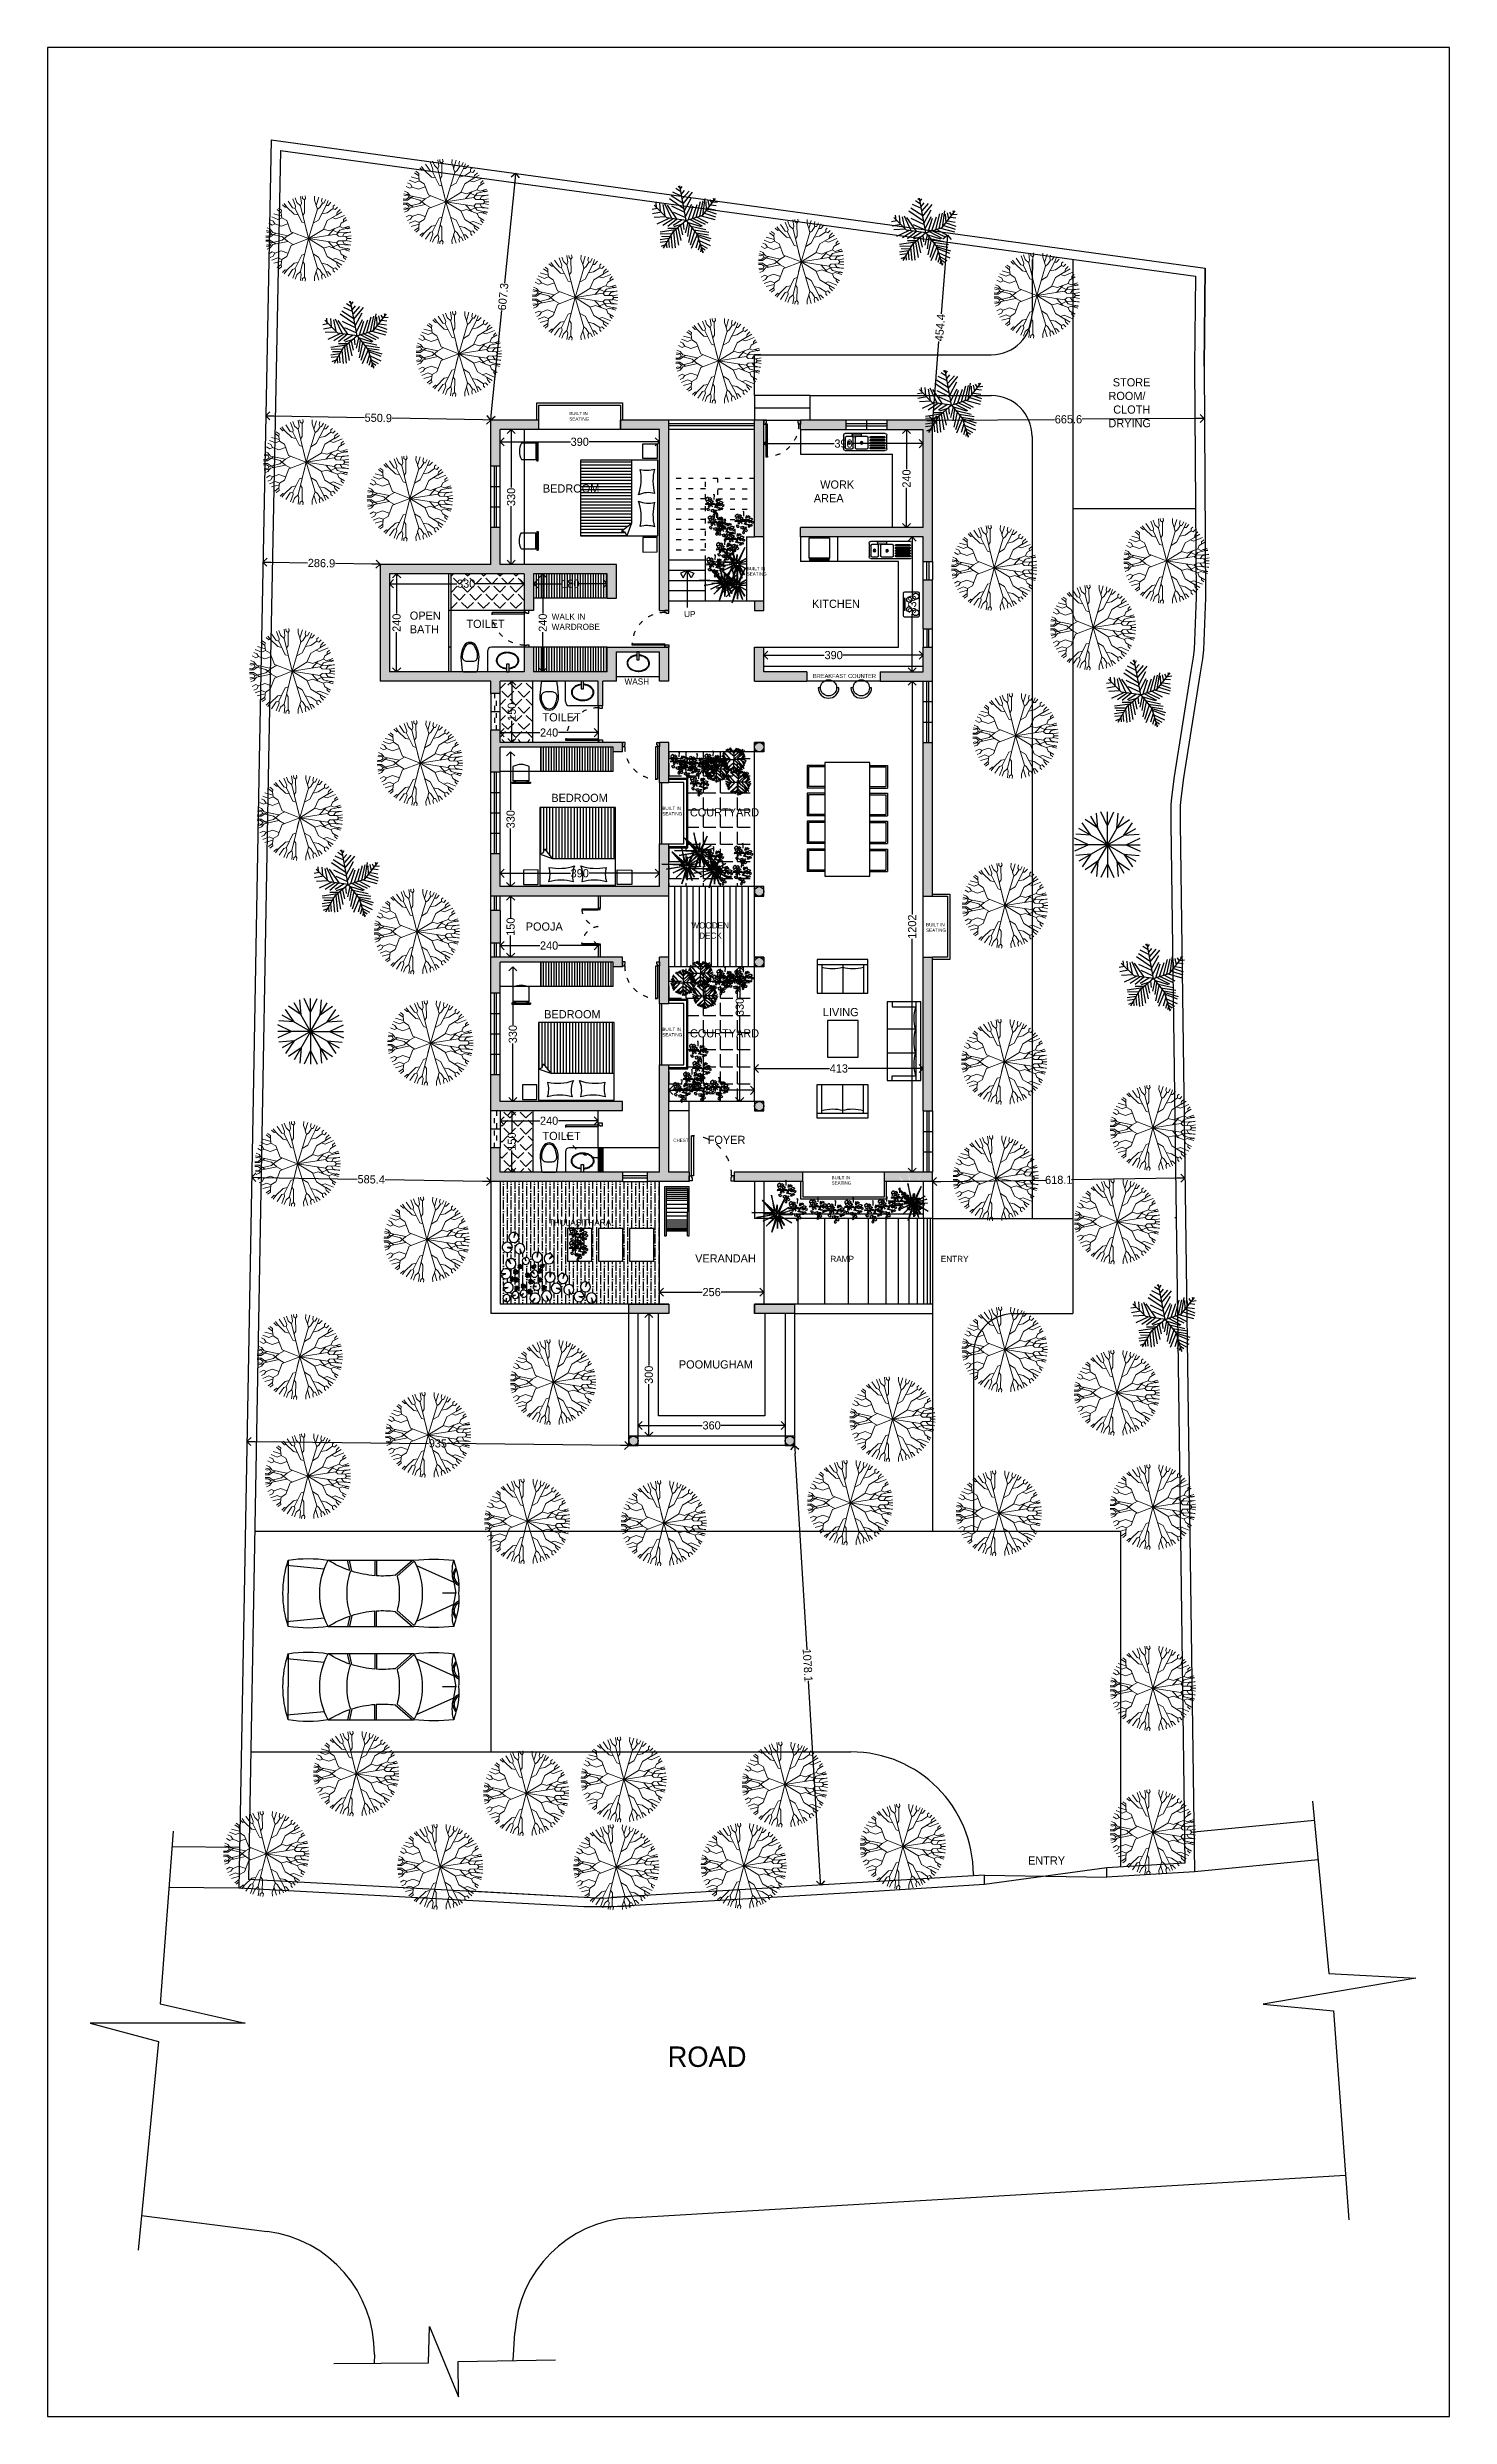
# Model space of a CAD drawing. Header units: inches. Extents: x -706 to 45253, y -3984 to 13819.
# Drawn here: x 19492 to 22926, y 2798 to 8598 of the extents above; entities that cross this region are included whole.
import ezdxf

# ---------------------------------------------------------------- set-up
doc = ezdxf.new("R2010")
doc.units = ezdxf.units.IN
doc.header["$PDMODE"] = 99
doc.header["$PDSIZE"] = 0.2
doc.linetypes.add('ACAD_ISO03W100', pattern=[30, 12, -18])
for name, color, linetype in [('BC-FURNITURE', 8, 'Continuous'), ('BC-GREYCOLOR', 8, 'Continuous'), ('BC-GREYCOLOR @ 1', 8, 'Continuous'), ('BC-Hatch', 8, 'Continuous'), ('BC-JOINARY', 27, 'Continuous'), ('BC-LANDSCAPE', 106, 'Continuous'), ('BC-WALLS', 1, 'Continuous'), ('BC-WHITECOLOR', 7, 'Continuous'), ('FUR', 8, 'Continuous'), ('grey color', 8, 'Continuous'), ('HATCH', 8, 'Continuous'), ('IFF-FURN', 51, 'Continuous'), ('LANDSCAPE', 86, 'Continuous'), ('LOOSE FURNITURE', 140, 'Continuous'), ('PLANT', 3, 'Continuous'), ('WALL', 1, 'Continuous'), ('WHITECOLOUR', 7, 'Continuous')]:
    doc.layers.add(name, color=color, linetype=linetype)
doc.styles.add('ATTR', font='romans.shx', dxfattribs={"width": 0.8, "height": 0.7})
doc.styles.add('BC-1IN100-1', font='FreeSans.ttf', dxfattribs={"height": 20})
doc.styles.add('style2', font='FreeSans.ttf')
doc.dimstyles.new('BC-1IN100-1', dxfattribs={"dimtxt": 20, "dimasz": 20, "dimexe": 0.18, "dimexo": 0.0625, "dimgap": 1, "dimtad": 0, "dimtoh": 1, "dimdec": 1, "dimzin": 12, "dimdsep": 46, "dimtxsty": 'BC-1IN100-1', "dimblk": 'OPEN90', "dimcen": 0.09, "dimse1": 1, "dimse2": 1, "dimclrd": 256, "dimclre": 256, "dimclrt": 7, "dimadec": 0, "dimazin": 0, "dimtfac": 1, "dimtdec": 1, "dimtofl": 0, "dimtmove": 1, "dimatfit": 3, "dimldrblk": 'OPEN90', "dimfxl": 0, "dimtolj": 1, "dimtzin": 0, "dimlwd": -1, "dimarcsym": 0})
pattern_1 = [(45, (-8501.085, -5044.09), (-19.756563, 19.756563), [20.32, -7.62]), (135, (-8501.085, -5044.09), (-19.756563, -19.756563), [20.32, -7.62])]

msp = doc.modelspace()

# ---------------------------------------------------------------- texts
at = {"layer": 'BC-WHITECOLOR', "width": 113.9495, "attachment_point": 1, "style": 'style2'}
for s, insert, char_height in [('{\\fFreeSans|b0|i0|c0|p18;\\W1.42092; }{\\fFreeSans|b0|i0|c0|p18;STORE }{\\fFreeSans|b0|i0|c0|p18;\\W1.42092; }{\\fFreeSans|b0|i0|c0|p18;ROOM/}\\P{\\fFreeSans|b0|i0|c0|p18;\\W1.56892; }{\\fFreeSans|b0|i0|c0|p18;CLOTH }{\\fFreeSans|b0|i0|c0|p18;\\W1.56892; }{\\fFreeSans|b0|i0|c0|p18;DRYING}', (22090.97, 7787.86), 20), ('{\\fFreeSans|b0|i0|c0|p18;\\W1.41292; }{\\fFreeSans|b0|i0|c0|p18;ENTRY}', (21883.5, 4169.34), 20), ('{\\fFreeSans|b0|i0|c0|p18;ROAD}', (21011.36, 3704.08), 50)]:
    msp.add_mtext(s, dxfattribs=dict(at, insert=insert, char_height=char_height))

# ---------------------------------------------------------------- blocks, each defined once
blk = doc.blocks.new('PALM')
for p, q in [((-5.114, 28.097), (-24.676, 40.636)), ((-7.288, 39.707), (-21.778, 46.673)), ((-8.737, 47.138), (-17.069, 52.711)), ((-10.186, 53.64), (-13.084, 55.962)), ((0, 0), (-10.5, 57)), ((-9.099, 51.782), (-6.563, 55.962)), ((-7.65, 43.423), (-2.578, 49.46)), ((-5.839, 35.992), (4.667, 48.067)), ((-5.114, 27.632), (10.463, 46.673)), ((-47.498, 19.737), (-55.83, 18.344)), ((-40.615, 13.7), (-55.105, 10.913)), ((-31.5, 4.5), (-52.5, 25.5)), ((-33.37, 6.269), (-52.207, 5.34)), ((-48.585, 21.131), (-49.309, 29.026)), ((-28.299, 3.483), (-47.86, -5.805)), ((-43.513, 28.561), (-42.427, 15.558)), ((-38.442, 26.239), (-34.819, 7.663)), ((-21.416, 3.018), (-38.079, -8.128)), ((-35.544, 28.097), (-24.314, 3.947)), ((0, 0), (-31.5, 4.5)), ((-14.533, 2.09), (-30.834, 25.31)), ((-15.982, 2.09), (-30.11, -9.521)), ((-3.665, 19.273), (-27.574, 35.527)), ((-24.314, 23.917), (-2.941, 13.7)), ((0, 0), (-22.5, -19.5)), ((-6.563, 1.161), (-21.416, -8.128)), ((-20.691, 13.7), (-1.129, 4.876)), ((-2.941, 16.486), (8.652, 37.85)), ((-1.129, 6.734), (9.014, 26.704)), ((0, 0), (27, 9)), ((0, 0), (18, -22.5)), ((3.942, 1.625), (11.187, 24.381)), ((6.478, 1.625), (26.04, -8.592)), ((10.101, 3.483), (17.708, 26.239)), ((11.187, 3.483), (30.749, -5.805)), ((16.259, 5.805), (23.142, 31.348)), ((18.07, 5.805), (35.096, -3.483)), ((22.055, 7.198), (27.489, 32.277)), ((24.229, 7.663), (46.688, 1.625)), ((27, 9), (48, 36)), ((27.127, 9.056), (31.112, 35.992)), ((29.662, 12.307), (48.137, 6.269)), ((31.836, 30.883), (32.561, 16.486)), ((33.285, 16.486), (48.862, 10.913)), ((35.096, 32.741), (37.27, 22.524)), ((36.183, 19.737), (48.137, 17.88)), ((38.719, 34.134), (41.979, 28.561)), ((40.53, 25.775), (48.862, 24.846)), ((43.791, 29.954), (51.036, 30.883)), ((44.153, 36.456), (45.239, 32.741)), ((-17.431, -15.094), (-42.789, -18.809)), ((-28.299, -29.026), (-42.789, -31.348)), ((-24.314, -21.596), (-42.427, -22.06)), ((-30.834, -34.135), (-42.427, -35.528)), ((-26.849, -26.24), (-40.253, -25.775)), ((-22.5, -19.5), (-37.5, -45)), ((-32.646, -36.921), (-31.921, -44.352)), ((-15.257, -12.772), (-30.11, -12.772)), ((-29.023, -30.884), (-27.936, -43.887)), ((-25.038, -23.918), (-22.865, -45.281)), ((-20.691, -18.345), (-17.793, -44.352)), ((-6.563, -5.805), (-19.967, -9.985)), ((-17.069, -15.094), (-12.721, -40.172)), ((-13.446, -11.378), (-8.737, -32.741)), ((-9.461, -8.592), (-6.201, -23.453)), ((-4.752, -3.483), (-3.665, -14.629)), ((2.493, -3.019), (-1.491, -20.202)), ((1.769, -2.555), (24.229, -9.521)), ((5.029, -6.27), (2.131, -25.775)), ((9.014, -11.378), (3.58, -35.992)), ((14.085, -16.951), (6.478, -40.172)), ((7.565, -9.056), (32.198, -14.629)), ((18.07, -22.524), (8.289, -45.745)), ((12.274, -15.094), (36.907, -18.809)), ((20.244, -30.419), (15.897, -44.816)), ((16.259, -19.738), (36.183, -22.989)), ((18, -22.5), (27, -52.5)), ((18.433, -22.524), (40.53, -29.026)), ((19.157, -25.311), (38.719, -33.206)), ((22.78, -37.85), (19.519, -48.532)), ((21.331, -32.741), (39.081, -40.636)), ((22.78, -38.314), (34.372, -44.816)), ((-34.457, -39.708), (-40.978, -42.494)), ((24.591, -45.745), (23.142, -50.854)), ((24.591, -43.423), (30.749, -47.603)), ((26.764, -49.925), (28.213, -50.854))]:
    blk.add_line(p, q)
at = {"style": 'ATTR', "width": 0.8, "flags": 9}
blk.add_attdef('ESTCODE', (0, 0), '', height=0.7, dxfattribs=at)
blk = doc.blocks.new('A$C1966232F')
at = {"layer": 'LANDSCAPE', "xscale": 0.8, "yscale": 0.8, "zscale": 0.8}
blk.add_blockref('PALM', (44.7, 42), dxfattribs=at)
blk = doc.blocks.new('COCONUT_TREE')
at = {"xscale": 0.1560000000000001, "yscale": 0.156, "zscale": 0.1560000000000001, "rotation": 6.926260669370794}
blk.add_blockref('A$C1966232F', (-6.04, -7.3), dxfattribs=at)
blk = doc.blocks.new('A$C09A45D55')
at = {"color": 66}
for p, q in [((26.9, 26.9), (3.6, 40.3)), ((13.4, 34.7), (6.3, 44.9)), ((19.1, 40.4), (8.8, 47.5)), ((26.9, 26.9), (13.4, 50.2)), ((19.1, 40.4), (18, 52.8)), ((26.9, 42.4), (21.6, 53.8)), ((26.9, 42.4), (32.2, 53.8)), ((26.9, 26.9), (26.9, 53.8)), ((11.3, 26.9), (0, 32.2)), ((26.9, 26.9), (0, 26.9)), ((11.3, 26.9), (0, 21.6)), ((13.4, 34.7), (0.9, 35.7)), ((26.9, 26.9), (3.6, 13.4)), ((26.9, 26.9), (13.4, 3.6)), ((13.4, 19.1), (0.9, 18)), ((13.4, 19.1), (6.3, 8.8)), ((19.1, 13.4), (8.8, 6.3)), ((19.1, 13.4), (18, 0.9))]:
    blk.add_line(p, q, dxfattribs=at)
at = {"color": 86}
for p, q in [((26.9, 26.9), (40.3, 50.2)), ((26.9, 26.9), (50.2, 40.3)), ((34.7, 40.4), (35.7, 52.8)), ((34.7, 40.4), (44.9, 47.5)), ((40.4, 34.7), (47.5, 44.9)), ((26.9, 26.9), (40.3, 3.6)), ((26.9, 26.9), (50.2, 13.4)), ((26.9, 26.9), (53.8, 26.9)), ((26.9, 26.9), (26.9, 0)), ((40.4, 34.7), (52.8, 35.7)), ((42.4, 26.9), (53.8, 32.2)), ((42.4, 26.9), (53.8, 21.6)), ((26.9, 11.3), (21.6, 0)), ((26.9, 11.3), (32.2, 0)), ((34.7, 13.4), (44.9, 6.3)), ((34.7, 13.4), (35.7, 0.9)), ((40.4, 19.1), (52.8, 18)), ((40.4, 19.1), (47.5, 8.8))]:
    blk.add_line(p, q, dxfattribs=at)
blk = doc.blocks.new('A$C0D856743')
at = {"layer": 'LANDSCAPE', "color": 0, "xscale": 3.284399999999999, "yscale": 3.284399999999999, "zscale": 3.284399999999999}
blk.add_blockref('A$C09A45D55', (0, 0), dxfattribs=at)
blk = doc.blocks.new('TREE')
at = {"xscale": 0.07583333333333335, "yscale": 0.07583333333333334, "zscale": 0.07583333333333334, "rotation": 6.926260669370781}
blk.add_blockref('A$C0D856743', (-5.91, -7.42), dxfattribs=at)
blk = doc.blocks.new('BC-TREE-1')
at = {"color": 68, "linetype": 'Continuous', "lineweight": 20}
for p, q in [((-0.748, 0.539), (-0.857, 0.6)), ((-0.742, 0.584), (-0.81, 0.663)), ((-0.748, 0.539), (-0.742, 0.584)), ((-0.705, 0.706), (-0.732, 0.747)), ((-0.645, 0.698), (-0.705, 0.706)), ((-0.618, 0.745), (-0.666, 0.807)), ((-0.565, 0.534), (-0.645, 0.698)), ((-0.644, 0.696), (-0.618, 0.745)), ((-0.542, 0.781), (-0.599, 0.858)), ((-0.479, 0.757), (-0.542, 0.781)), ((-0.374, 0.514), (-0.479, 0.757)), ((-0.43, 0.643), (-0.391, 0.73)), ((-0.188, 0.799), (-0.268, 0.846)), ((-0.986, 0.061), (-1.045, 0.058)), ((-0.912, 0.27), (-1.006, 0.286)), ((-0.95, 0.026), (-0.991, -0.015)), ((-0.95, 0.026), (-0.986, 0.061)), ((-0.776, 0.294), (-0.973, 0.384)), ((-0.634, -0.012), (-0.95, 0.026)), ((-0.864, 0.437), (-0.938, 0.463)), ((-0.782, 0.297), (-0.912, 0.27)), ((-0.811, 0.491), (-0.891, 0.548)), ((-0.816, 0.451), (-0.864, 0.437)), ((0, 0), (-0.823, -0.088)), ((-0.816, 0.451), (-0.811, 0.491)), ((-0.72, 0.372), (-0.816, 0.451)), ((-0.687, 0.311), (-0.776, 0.294)), ((-0.417, 0.305), (-0.748, 0.539)), ((-0.68, 0.308), (-0.72, 0.372)), ((0, 0), (-0.687, 0.311)), ((-0.554, 0.402), (-0.565, 0.534)), ((-0.359, 0.163), (-0.417, 0.305)), ((-0.171, 0.389), (-0.374, 0.514)), ((0, 0), (-0.25, -0.027)), ((0, 0), (-0.223, -0.404)), ((0, 0), (-0.171, 0.389)), ((0, 0), (0.233, -0.093)), ((0, 0), (0.107, -0.448)), ((-0.991, -0.015), (-1.046, -0.013)), ((-0.885, -0.059), (-1.045, -0.06)), ((-0.914, -0.163), (-1.029, -0.191)), ((-0.829, -0.21), (-1.015, -0.254)), ((-0.798, -0.285), (-0.977, -0.375)), ((-0.837, -0.423), (-0.933, -0.474)), ((-0.823, -0.088), (-0.914, -0.163)), ((-0.838, -0.463), (-0.907, -0.521)), ((-0.823, -0.088), (-0.885, -0.059)), ((-0.837, -0.423), (-0.838, -0.463)), ((-0.643, -0.27), (-0.837, -0.423)), ((-0.775, -0.564), (-0.836, -0.629)), ((-0.77, -0.228), (-0.829, -0.21)), ((-0.715, -0.577), (-0.805, -0.668)), ((-0.77, -0.228), (-0.798, -0.285)), ((-0.715, -0.577), (-0.775, -0.564)), ((-0.423, -0.112), (-0.77, -0.228)), ((-0.593, -0.578), (-0.715, -0.577)), ((-0.634, -0.578), (-0.714, -0.764)), ((-0.611, -0.175), (-0.643, -0.27)), ((-0.576, -0.062), (-0.634, -0.012)), ((-0.507, -0.472), (-0.593, -0.578)), ((-0.593, -0.578), (-0.566, -0.683)), ((-0.223, -0.404), (-0.507, -0.472)), ((-0.425, -0.453), (-0.39, -0.626)), ((-0.391, -0.042), (-0.423, -0.112)), ((-0.138, -0.497), (-0.262, -0.847)), ((-0.195, -0.355), (-0.138, -0.497)), ((-0.139, -0.494), (-0.046, -0.642)), ((0.003, -0.514), (-0.126, -0.631)), ((0.094, -0.394), (0.001, -0.516)), ((0.001, -0.516), (0.028, -0.886)), ((0.107, -0.448), (0.364, -0.59)), ((0.29, -0.549), (0.21, -0.707)), ((0.366, -0.144), (0.378, -0.22)), ((0.378, -0.22), (0.682, -0.424)), ((0.539, -0.213), (0.608, -0.18)), ((0.543, -0.331), (0.548, -0.431)), ((0.548, -0.431), (0.695, -0.63)), ((0.682, -0.424), (0.743, -0.422)), ((0.682, -0.424), (0.694, -0.487)), ((0.694, -0.487), (0.842, -0.621)), ((0.743, -0.422), (0.911, -0.515)), ((-0.566, -0.683), (-0.646, -0.823)), ((-0.542, -0.804), (-0.583, -0.869)), ((-0.466, -0.768), (-0.542, -0.804)), ((-0.444, -0.838), (-0.502, -0.918)), ((-0.39, -0.626), (-0.466, -0.768)), ((-0.464, -0.766), (-0.444, -0.838)), ((-0.351, -0.901), (-0.393, -0.97)), ((-0.262, -0.847), (-0.351, -0.901)), ((-0.302, -0.913), (-0.332, -0.992)), ((-0.227, -0.882), (-0.302, -0.913)), ((-0.283, -0.966), (-0.3, -1.002)), ((-0.298, -0.869), (-0.283, -0.966)), ((-0.238, -0.778), (-0.161, -0.932)), ((-0.126, -0.631), (-0.227, -0.882)), ((-0.227, -0.882), (-0.19, -0.953)), ((-0.19, -0.953), (-0.206, -1.026)), ((-0.161, -0.932), (-0.175, -1.032)), ((-0.092, -0.941), (-0.105, -1.041)), ((0.023, -0.813), (-0.092, -0.941)), ((-0.069, -0.97), (-0.074, -1.044)), ((-0.016, -0.911), (-0.069, -0.97)), ((-0.046, -0.642), (-0.016, -0.911)), ((-0.016, -0.911), (0.049, -0.96)), ((0.057, -0.917), (0.017, -1.007)), ((0.017, -1.007), (0.024, -1.046)), ((0.028, -0.886), (0.099, -0.962)), ((0.049, -0.96), (0.057, -1.045)), ((0.099, -0.962), (0.121, -1.039)), ((0.244, -0.862), (0.206, -0.925)), ((0.206, -0.925), (0.24, -1.018)), ((0.21, -0.707), (0.245, -0.864)), ((0.245, -0.864), (0.309, -0.919)), ((0.309, -0.919), (0.332, -0.992)), ((0.364, -0.59), (0.418, -0.715)), ((0.418, -0.715), (0.365, -0.809)), ((0.365, -0.809), (0.404, -0.965)), ((0.418, -0.715), (0.537, -0.746)), ((0.458, -0.725), (0.486, -0.927)), ((0.537, -0.746), (0.597, -0.749)), ((0.537, -0.746), (0.599, -0.858)), ((0.597, -0.749), (0.64, -0.828)), ((0.695, -0.63), (0.685, -0.669)), ((0.685, -0.669), (0.736, -0.743)), ((0.695, -0.63), (0.773, -0.705))]:
    blk.add_line(p, q, dxfattribs=at)
at = {"color": 56, "linetype": 'Continuous', "lineweight": 20}
for p, q in [((-0.476, 0.751), (-0.538, 0.897)), ((-0.391, 0.73), (-0.446, 0.946)), ((-0.346, 0.912), (-0.388, 0.972)), ((-0.294, 0.907), (-0.346, 0.912)), ((-0.268, 0.846), (-0.33, 0.993)), ((-0.123, 0.526), (-0.188, 0.799)), ((-0.187, 0.796), (-0.143, 0.865)), ((-0.143, 0.865), (-0.171, 1.032)), ((-0.01, 0.487), (-0.156, 0.664)), ((-0.155, 0.936), (-0.112, 0.978)), ((-0.139, 0.594), (-0.041, 0.749)), ((-0.103, 0.788), (-0.13, 1.038)), ((-0.112, 0.978), (-0.118, 1.04)), ((-0.009, 0.694), (-0.103, 0.788)), ((-0.041, 0.749), (-0.018, 1.046)), ((-0.009, 0.882), (-0.024, 1.046)), ((-0.014, 0.689), (0.043, 0.733)), ((0, 0), (-0.014, 0.689)), ((0.058, 0.827), (-0.009, 0.882)), ((0, 0), (0.197, 0.661)), ((0.043, 0.733), (0.072, 0.912)), ((0.076, 0.914), (0.069, 1.044)), ((0.072, 0.912), (0.127, 0.94)), ((0.127, 0.94), (0.14, 1.037)), ((0.127, 0.94), (0.14, 1.037)), ((0.173, 0.898), (0.127, 0.94)), ((0.139, 0.467), (0.327, 0.599)), ((0.153, 0.718), (0.173, 0.898)), ((0.197, 0.661), (0.153, 0.718)), ((0.164, 0.813), (0.242, 0.848)), ((0.169, 0.902), (0.21, 1.025)), ((0.192, 0.666), (0.308, 0.732)), ((0.239, 0.711), (0.295, 1.004)), ((0.291, 0.536), (0.239, 0.711)), ((0.242, 0.848), (0.301, 1.002)), ((0.258, 0.474), (0.393, 0.721)), ((0.308, 0.732), (0.4, 0.967)), ((0.367, 0.796), (0.439, 0.95)), ((0.391, 0.718), (0.367, 0.796)), ((0.368, 0.913), (0.39, 0.971)), ((0.398, 0.861), (0.368, 0.913)), ((0.393, 0.721), (0.483, 0.744)), ((0.483, 0.744), (0.582, 0.87)), ((0.497, 0.396), (0.663, 0.603)), ((0.524, 0.796), (0.575, 0.788)), ((0.57, 0.6), (0.681, 0.794)), ((0.585, 0.506), (0.57, 0.6)), ((0.575, 0.788), (0.632, 0.834)), ((0.658, 0.598), (0.757, 0.722)), ((0.663, 0.603), (0.73, 0.609)), ((0.73, 0.609), (0.805, 0.668)), ((0.794, 0.555), (0.856, 0.601)), ((-0.181, 0.395), (-0.123, 0.526)), ((0, 0), (0.269, 0.33)), ((0, 0), (0.745, 0.118)), ((0, 0), (0.77, -0.303)), ((0.279, 0.333), (0.258, 0.474)), ((0.269, 0.33), (0.497, 0.396)), ((0.389, 0.062), (0.484, 0.184)), ((0.484, 0.184), (0.864, 0.321)), ((0.641, 0.24), (0.687, 0.365)), ((0.687, 0.365), (0.807, 0.502)), ((0.737, 0.117), (0.793, 0.168)), ((0.745, 0.118), (0.827, 0.078)), ((0.793, 0.168), (0.907, 0.218)), ((0.805, 0.5), (0.794, 0.555)), ((0.807, 0.502), (0.867, 0.494)), ((0.827, 0.078), (1.04, 0.112)), ((0.833, 0.079), (0.951, 0.019)), ((0.864, 0.321), (0.87, 0.366)), ((0.864, 0.321), (0.986, 0.351)), ((0.867, 0.494), (0.904, 0.526)), ((0.87, 0.366), (0.957, 0.424)), ((0.907, 0.218), (0.912, 0.258)), ((0.907, 0.218), (0.949, 0.192)), ((0.912, 0.258), (1.005, 0.292)), ((0.949, 0.192), (1.028, 0.197)), ((0.951, 0.019), (1.046, 0.009)), ((0.608, -0.18), (0.923, -0.227)), ((0.77, -0.303), (0.838, -0.292)), ((0.77, -0.303), (0.838, -0.399)), ((0.838, -0.292), (0.991, -0.335)), ((0.838, -0.399), (0.941, -0.457)), ((0.923, -0.227), (0.967, -0.203)), ((0.923, -0.227), (0.952, -0.277)), ((0.952, -0.277), (1.005, -0.29)), ((0.967, -0.203), (1.023, -0.221))]:
    blk.add_line(p, q, dxfattribs=at)
blk = doc.blocks.new('A$C644146154')
at = {"layer": 'FUR'}
for p, q in [((4, 417.7), (85, 417.7)), ((16.2, 421.3), (24.8, 329.6)), ((166, 417.7), (85, 417.7)), ((153.9, 421.3), (145.2, 329.6)), ((4, 320), (4, 110.3)), ((166, 320), (166, 110.3)), ((29.3, 267.1), (4, 272.4)), ((30.9, 262.1), (4, 267.8)), ((139.1, 262.1), (166, 267.8)), ((140.8, 267.1), (166, 272.4)), ((4, 205.9), (41.9, 205.9)), ((4, 201.4), (42.2, 201.4)), ((166, 201.4), (127.9, 201.4)), ((166, 205.9), (128.2, 205.9)), ((40.8, 155.9), (4, 113.7)), ((42.7, 151.2), (6.1, 109.2)), ((127.4, 151.2), (164, 109.2)), ((129.3, 155.9), (166, 113.7)), ((17, 103.9), (58.1, 12.7)), ((153, 103.9), (112, 12.7)), ((58.1, 12.7), (85, 7.6)), ((85, 7.6), (85, 40.1)), ((112, 12.7), (85, 7.6))]:
    blk.add_line(p, q, dxfattribs=at)
for centre, radius, start, end in [((297.6, 368.9), 297.6, 170.55898, 189.44102), ((85, 171.1), 259.6, 90, 108.18319), ((85, 171.1), 259.6, 71.81681, 90), ((-127.5, 368.9), 297.6, 350.55898, 9.44102), ((85, 171.1), 169.6, 90, 118.53415), ((-207.9, 186.4), 250.6, 18.78164, 32.23063), ((85, 171.1), 169.6, 61.46585, 90), ((378, 186.4), 250.6, 147.76937, 161.21836), ((85, 104.2), 169.6, 90, 108.89145), ((-207.9, 186.4), 250.6, 4.46722, 17.59214), ((85, 104.2), 169.6, 71.10855, 90), ((378, 186.4), 250.6, 162.40786, 175.53278), ((-207.9, 186.4), 250.6, 353.01438, 3.43585), ((378, 186.4), 250.6, 176.56415, 186.98562), ((85, 315.4), 169.6, 255.5371, 270), ((85, 315.4), 169.6, 270, 284.4629), ((443.4, 61.5), 442, 173.6594, 186.3406), ((85, 259.3), 169.6, 242.24586, 270), ((85, 259.3), 169.6, 270, 297.75414), ((-273.3, 61.5), 442, 353.6594, 6.3406), ((31, -90.3), 106.5, 75.30108, 104.69892), ((85, 282.3), 281.6, 253.28052, 257.42952), ((42.3, -13.9), 28.3, 29.34448, 131.0067), ((70, 145.7), 145.7, 251.50299, 275.92652), ((42.3, -13.9), 24.7, 34.57551, 124.4516), ((100.1, 145.7), 145.7, 264.07348, 288.49701), ((127.7, -13.9), 28.3, 48.9933, 150.65552), ((127.7, -13.9), 24.7, 55.5484, 145.42449), ((139, -90.3), 106.5, 75.30108, 104.69892), ((85, 282.3), 281.6, 282.57048, 286.71948)]:
    blk.add_arc(centre, radius, start, end, dxfattribs=at)
blk = doc.blocks.new('02 GROUND FLOOR$0$wc-wh')
at = {"color": 0, "linetype": 'ByBlock'}
for points in [[(315, 195), (22, 165, 0.384412), (0, 140), (0, -140, 0.383904), (22, -165, 0.001434), (314, -195, 0.140641), (560, -125, 0.259738), (630, 0, 0.259738), (560, 125, 0.139471)], [(225, 65), (225, -65, 0.422961), (328, -165, 0.13189), (544, -100, 0.259738), (600, 0, 0.259738), (544, 100, 0.13189), (328, 165, 0.422961)]]:
    blk.add_lwpolyline(points, format="xyb", close=True, dxfattribs=at)
blk.add_arc((316, -170), 25, 264.2811, 270.16, dxfattribs=at)
blk = doc.blocks.new('A$C6E117E9E')
at = {"xscale": -1, "rotation": 30.00000247440961}
blk.add_blockref('02 GROUND FLOOR$0$wc-wh', (564, 389), dxfattribs=at)
blk = doc.blocks.new('GOBIND DOOR 7')
at = {"layer": 'BC-Hatch', "linetype": 'ACAD_ISO03W100'}
blk.add_arc((33263.5, 16175.5), 80, 0, 90, dxfattribs=at)
at = {"layer": 'BC-JOINARY'}
blk.add_lwpolyline([(33263.5, 16175.5), (33263.5, 16255.5), (33267, 16255.5), (33267, 16175.5)], close=True, dxfattribs=at)
for points in [[(33263.5, 16171.7), (33264.8, 16171.7), (33264.8, 16165.5), (33258.5, 16165.5), (33258.5, 16175.5), (33263.5, 16175.5), (33263.5, 16171.7)], [(33343.5, 16171.7), (33342.3, 16171.7), (33342.3, 16165.5), (33348.5, 16165.5), (33348.5, 16175.5), (33343.5, 16175.5), (33343.5, 16171.7)]]:
    blk.add_lwpolyline(points, dxfattribs=at)
blk = doc.blocks.new('A$C52937CB9')
at = {"layer": 'FUR'}
for p, q in [((39.8, 190), (39.8, 0)), ((224.8, 190), (39.8, 190)), ((224.8, 0), (224.8, 190)), ((39.8, 125.3), (194.3, 125.3)), ((213.7, 101.1), (194.3, 125.3)), ((194.3, 125.3), (224.8, 114)), ((216.1, 110), (213.7, 101.1)), ((224.8, 114), (216.1, 110)), ((39.8, 0), (224.8, 0))]:
    blk.add_line(p, q, dxfattribs=at)
for points in [[(0, 152.8), (0, 188.3), (35.6, 188.3), (35.5, 152.7)], [(264.7, 152.8), (264.6, 188.3), (229.1, 188.3), (229.1, 152.7)]]:
    blk.add_lwpolyline(points, close=True, dxfattribs=at)
for centre, radius, start, end in [((-1.3, 162.6), 65.9, 345.65753, 16.94987), ((91.6, 288.6), 110.9, 254.3673, 285.67653), ((176.6, 166.4), 57.2, 164.33254, 204.98513), ((88, 166.4), 57.2, 335.01487, 15.66746), ((173, 288.6), 110.9, 254.32347, 285.6327), ((265.9, 162.6), 65.9, 163.05013, 194.34247), ((86.6, 35.1), 113.8, 70.37977, 102.19977), ((178.1, 35.1), 113.8, 77.80023, 109.62023)]:
    blk.add_arc(centre, radius, start, end, dxfattribs=at)
blk = doc.blocks.new('A$C925929284')
at = {"layer": 'BC-GREYCOLOR'}
h = blk.add_hatch(dxfattribs=at)
h.set_pattern_fill('ANSI31', color=256, scale=60, angle=315, style=0)
h.set_pattern_definition([(0, (-91.719, -51.977), (2e-15, 7.5), [])])
h.paths.add_polyline_path([(125.3, 70.3), (125.3, 224.8), (0, 224.8), (0, 39.8), (114, 39.8), (110, 48.5), (101.1, 50.9)])
at = {"layer": 'grey color', "rotation": 270}
blk.add_blockref('A$C52937CB9', (0, 264.7), dxfattribs=at)
blk = doc.blocks.new('_Open90')
at = {"color": 0, "linetype": 'ByBlock', "lineweight": -2}
for p, q in [((0, 0), (-1, 0)), ((-0.5, 0.5), (0, 0)), ((0, 0), (-0.5, -0.5))]:
    blk.add_line(p, q, dxfattribs=at)
blk = doc.blocks.new('*D604')
at = {"layer": 'BC-Hatch'}
for p, q in [((396, 2109.6), (444.1, 2109.6)), ((536, 2109.6), (488, 2109.6))]:
    blk.add_line(p, q, dxfattribs=at)
at = {"layer": 'Defpoints', "color": 0}
for p in [(376, 2134), (376, 2109.6), (556, 2134)]:
    blk.add_point(p, dxfattribs=at)
at = {"layer": 'BC-Hatch', "xscale": 20, "yscale": 20, "zscale": 20, "rotation": 180}
blk.add_blockref('_Open90', (376, 2109.6), dxfattribs=at)
at = {"layer": 'BC-Hatch', "xscale": 20, "yscale": 20, "zscale": 20}
blk.add_blockref('_Open90', (556, 2109.6), dxfattribs=at)
at = {"layer": 'BC-Hatch', "color": 7, "insert": (466, 2109.6), "char_height": 20, "attachment_point": 5, "style": 'BC-1IN100-1'}
blk.add_mtext('\\A1;180', dxfattribs=at)
blk = doc.blocks.new('*D510')
at = {"layer": 'BC-Hatch'}
for p, q in [((398.5, 2114), (398.5, 2036.9)), ((398.5, 1914), (398.5, 1991.1))]:
    blk.add_line(p, q, dxfattribs=at)
at = {"layer": 'Defpoints', "color": 0}
for p in [(376, 2134), (376, 1894), (398.5, 1894)]:
    blk.add_point(p, dxfattribs=at)
at = {"layer": 'BC-Hatch', "xscale": 20, "yscale": 20, "zscale": 20}
for p, rotation in [((398.5, 2134), 90), ((398.5, 1894), 270)]:
    blk.add_blockref('_Open90', p, dxfattribs=dict(at, rotation=rotation))
at = {"layer": 'BC-Hatch', "color": 7, "insert": (398.5, 2014), "char_height": 20, "attachment_point": 5, "rotation": 90, "style": 'BC-1IN100-1'}
blk.add_mtext('\\A1;240', dxfattribs=at)
blk = doc.blocks.new('chair- 1')
at = {"layer": 'BC-FURNITURE'}
for p, q in [((119.5, -460.5), (73.5, -460.5)), ((73.5, -463.5), (73.5, -460.5)), ((119.5, -463.5), (73.5, -463.5)), ((79.5, -466.5), (79.5, -463.5)), ((82.5, -466.5), (82.5, -463.5)), ((110.5, -466.5), (110.5, -463.5)), ((113.5, -466.5), (113.5, -463.5)), ((119.5, -463.5), (119.5, -460.5)), ((76.5, -466.5), (76.5, -501.5)), ((76.5, -466.5), (116.5, -466.5)), ((116.5, -501.5), (116.5, -466.5))]:
    blk.add_line(p, q, dxfattribs=at)
blk.add_arc((96.5, -464), 42.5, 241.92751, 298.07249, dxfattribs=at)
blk = doc.blocks.new('*D511')
at = {"layer": 'BC-Hatch'}
for p, q in [((314, 2456.9), (466.1, 2456.9)), ((664, 2456.9), (511.9, 2456.9))]:
    blk.add_line(p, q, dxfattribs=at)
at = {"layer": 'Defpoints', "color": 0}
for p in [(294, 2487), (684, 2487), (684, 2456.9)]:
    blk.add_point(p, dxfattribs=at)
at = {"layer": 'BC-Hatch', "xscale": 20, "yscale": 20, "zscale": 20, "rotation": 180}
blk.add_blockref('_Open90', (294, 2456.9), dxfattribs=at)
at = {"layer": 'BC-Hatch', "xscale": 20, "yscale": 20, "zscale": 20}
blk.add_blockref('_Open90', (684, 2456.9), dxfattribs=at)
at = {"layer": 'BC-Hatch', "color": 7, "insert": (489, 2456.9), "char_height": 20, "attachment_point": 5, "style": 'BC-1IN100-1'}
blk.add_mtext('\\A1;390', dxfattribs=at)
blk = doc.blocks.new('*D512')
at = {"layer": 'BC-Hatch'}
for p, q in [((321, 2467), (321, 2344.9)), ((321, 2177), (321, 2299.1))]:
    blk.add_line(p, q, dxfattribs=at)
at = {"layer": 'Defpoints', "color": 0}
for p in [(321, 2487), (354, 2487), (354, 2157)]:
    blk.add_point(p, dxfattribs=at)
at = {"layer": 'BC-Hatch', "xscale": 20, "yscale": 20, "zscale": 20}
for p, rotation in [((321, 2487), 90), ((321, 2157), 270)]:
    blk.add_blockref('_Open90', p, dxfattribs=dict(at, rotation=rotation))
at = {"layer": 'BC-Hatch', "color": 7, "insert": (321, 2322), "char_height": 20, "attachment_point": 5, "rotation": 90, "style": 'BC-1IN100-1'}
blk.add_mtext('\\A1;330', dxfattribs=at)
blk = doc.blocks.new('*D513')
at = {"layer": 'BC-Hatch'}
for p, q in [((40.5, 2114), (40.5, 2036.9)), ((40.5, 1914), (40.5, 1991.1))]:
    blk.add_line(p, q, dxfattribs=at)
at = {"layer": 'Defpoints', "color": 0}
for p in [(23, 2134), (23, 1894), (40.5, 1894)]:
    blk.add_point(p, dxfattribs=at)
at = {"layer": 'BC-Hatch', "xscale": 20, "yscale": 20, "zscale": 20}
for p, rotation in [((40.5, 2134), 90), ((40.5, 1894), 270)]:
    blk.add_blockref('_Open90', p, dxfattribs=dict(at, rotation=rotation))
at = {"layer": 'BC-Hatch', "color": 7, "insert": (40.5, 2014), "char_height": 20, "attachment_point": 5, "rotation": 90, "style": 'BC-1IN100-1'}
blk.add_mtext('\\A1;240', dxfattribs=at)
blk = doc.blocks.new('*D514')
at = {"layer": 'BC-Hatch'}
for p, q in [((43, 2109.6), (188, 2109.6)), ((333, 2109.6), (233.8, 2109.6))]:
    blk.add_line(p, q, dxfattribs=at)
at = {"layer": 'Defpoints', "color": 0}
for p in [(23, 2134), (353, 2134), (353, 2109.6)]:
    blk.add_point(p, dxfattribs=at)
at = {"layer": 'BC-Hatch', "xscale": 20, "yscale": 20, "zscale": 20, "rotation": 180}
blk.add_blockref('_Open90', (23, 2109.6), dxfattribs=at)
at = {"layer": 'BC-Hatch', "xscale": 20, "yscale": 20, "zscale": 20}
blk.add_blockref('_Open90', (353, 2109.6), dxfattribs=at)
at = {"layer": 'BC-Hatch', "color": 7, "insert": (210.9, 2109.6), "char_height": 20, "attachment_point": 5, "style": 'BC-1IN100-1'}
blk.add_mtext('\\A1;330', dxfattribs=at)
blk = doc.blocks.new('*D515')
at = {"layer": 'BC-Hatch'}
for p, q in [((960, 1934.7), (1087.9, 1934.7)), ((1310, 1934.7), (1133.7, 1934.7))]:
    blk.add_line(p, q, dxfattribs=at)
at = {"layer": 'Defpoints', "color": 0}
for p in [(1330, 1934.7), (940, 1894), (1330, 1894)]:
    blk.add_point(p, dxfattribs=at)
at = {"layer": 'BC-Hatch', "xscale": 20, "yscale": 20, "zscale": 20, "rotation": 180}
blk.add_blockref('_Open90', (940, 1934.7), dxfattribs=at)
at = {"layer": 'BC-Hatch', "xscale": 20, "yscale": 20, "zscale": 20}
blk.add_blockref('_Open90', (1330, 1934.7), dxfattribs=at)
at = {"layer": 'BC-Hatch', "color": 7, "insert": (1110.8, 1934.7), "char_height": 20, "attachment_point": 5, "style": 'BC-1IN100-1'}
blk.add_mtext('\\A1;390', dxfattribs=at)
blk = doc.blocks.new('*D516')
at = {"layer": 'BC-Hatch'}
for p, q in [((1303.1, 2204), (1303.1, 2081.9)), ((1303.1, 1914), (1303.1, 2036.1))]:
    blk.add_line(p, q, dxfattribs=at)
at = {"layer": 'Defpoints', "color": 0}
for p in [(1303.1, 2224), (1330, 2224), (1330, 1894)]:
    blk.add_point(p, dxfattribs=at)
at = {"layer": 'BC-Hatch', "xscale": 20, "yscale": 20, "zscale": 20}
for p, rotation in [((1303.1, 2224), 90), ((1303.1, 1894), 270)]:
    blk.add_blockref('_Open90', p, dxfattribs=dict(at, rotation=rotation))
at = {"layer": 'BC-Hatch', "color": 7, "insert": (1303.1, 2059), "char_height": 20, "attachment_point": 5, "rotation": 90, "style": 'BC-1IN100-1'}
blk.add_mtext('\\A1;330', dxfattribs=at)
blk = doc.blocks.new('*D517')
at = {"layer": 'BC-Hatch'}
for p, q in [((322.6, 1851), (322.6, 1817.9)), ((322.6, 1741), (322.6, 1774.1))]:
    blk.add_line(p, q, dxfattribs=at)
at = {"layer": 'Defpoints', "color": 0}
for p in [(322.6, 1871), (374, 1871), (374, 1721)]:
    blk.add_point(p, dxfattribs=at)
at = {"layer": 'BC-Hatch', "xscale": 20, "yscale": 20, "zscale": 20}
for p, rotation in [((322.6, 1871), 90), ((322.6, 1721), 270)]:
    blk.add_blockref('_Open90', p, dxfattribs=dict(at, rotation=rotation))
at = {"layer": 'BC-Hatch', "color": 7, "insert": (322.6, 1796), "char_height": 20, "attachment_point": 5, "rotation": 90, "style": 'BC-1IN100-1'}
blk.add_mtext('\\A1;150', dxfattribs=at)
blk = doc.blocks.new('*D518')
at = {"layer": 'BC-Hatch'}
for p, q in [((314, 1745.1), (391.1, 1745.1)), ((514, 1745.1), (436.9, 1745.1))]:
    blk.add_line(p, q, dxfattribs=at)
at = {"layer": 'Defpoints', "color": 0}
for p in [(294, 1871), (534, 1871), (294, 1745.1)]:
    blk.add_point(p, dxfattribs=at)
at = {"layer": 'BC-Hatch', "xscale": 20, "yscale": 20, "zscale": 20, "rotation": 180}
blk.add_blockref('_Open90', (294, 1745.1), dxfattribs=at)
at = {"layer": 'BC-Hatch', "xscale": 20, "yscale": 20, "zscale": 20}
blk.add_blockref('_Open90', (534, 1745.1), dxfattribs=at)
at = {"layer": 'BC-Hatch', "color": 7, "insert": (414, 1745.1), "char_height": 20, "attachment_point": 5, "style": 'BC-1IN100-1'}
blk.add_mtext('\\A1;240', dxfattribs=at)
blk = doc.blocks.new('*D519')
at = {"layer": 'BC-Hatch'}
for p, q in [((314, 1400.7), (466.1, 1400.7)), ((664, 1400.7), (511.9, 1400.7))]:
    blk.add_line(p, q, dxfattribs=at)
at = {"layer": 'Defpoints', "color": 0}
for p in [(294, 1400.7), (294, 1368), (684, 1368)]:
    blk.add_point(p, dxfattribs=at)
at = {"layer": 'BC-Hatch', "xscale": 20, "yscale": 20, "zscale": 20, "rotation": 180}
blk.add_blockref('_Open90', (294, 1400.7), dxfattribs=at)
at = {"layer": 'BC-Hatch', "xscale": 20, "yscale": 20, "zscale": 20}
blk.add_blockref('_Open90', (684, 1400.7), dxfattribs=at)
at = {"layer": 'BC-Hatch', "color": 7, "insert": (489, 1400.7), "char_height": 20, "attachment_point": 5, "style": 'BC-1IN100-1'}
blk.add_mtext('\\A1;390', dxfattribs=at)
blk = doc.blocks.new('*D520')
at = {"layer": 'BC-Hatch'}
for p, q in [((319.8, 1678), (319.8, 1555.9)), ((319.8, 1388), (319.8, 1510.1))]:
    blk.add_line(p, q, dxfattribs=at)
at = {"layer": 'Defpoints', "color": 0}
for p in [(294, 1698), (319.8, 1698), (294, 1368)]:
    blk.add_point(p, dxfattribs=at)
at = {"layer": 'BC-Hatch', "xscale": 20, "yscale": 20, "zscale": 20}
for p, rotation in [((319.8, 1698), 90), ((319.8, 1368), 270)]:
    blk.add_blockref('_Open90', p, dxfattribs=dict(at, rotation=rotation))
at = {"layer": 'BC-Hatch', "color": 7, "insert": (319.8, 1533), "char_height": 20, "attachment_point": 5, "rotation": 90, "style": 'BC-1IN100-1'}
blk.add_mtext('\\A1;330', dxfattribs=at)
blk = doc.blocks.new('*D521')
at = {"layer": 'BC-Hatch'}
for p, q in [((325.1, 1152), (325.1, 1029.9)), ((325.1, 862), (325.1, 984.1))]:
    blk.add_line(p, q, dxfattribs=at)
at = {"layer": 'Defpoints', "color": 0}
for p in [(325.1, 1172), (384, 1172), (384, 842)]:
    blk.add_point(p, dxfattribs=at)
at = {"layer": 'BC-Hatch', "xscale": 20, "yscale": 20, "zscale": 20}
for p, rotation in [((325.1, 1172), 90), ((325.1, 842), 270)]:
    blk.add_blockref('_Open90', p, dxfattribs=dict(at, rotation=rotation))
at = {"layer": 'BC-Hatch', "color": 7, "insert": (325.1, 1007), "char_height": 20, "attachment_point": 5, "rotation": 90, "style": 'BC-1IN100-1'}
blk.add_mtext('\\A1;330', dxfattribs=at)
blk = doc.blocks.new('*D522')
at = {"layer": 'BC-Hatch'}
for p, q in [((937, 922.8), (1100.8, 922.8)), ((1310, 922.8), (1146.2, 922.8))]:
    blk.add_line(p, q, dxfattribs=at)
at = {"layer": 'Defpoints', "color": 0}
for p in [(1330, 922.8), (917, 842), (1330, 842)]:
    blk.add_point(p, dxfattribs=at)
at = {"layer": 'BC-Hatch', "xscale": 20, "yscale": 20, "zscale": 20, "rotation": 180}
blk.add_blockref('_Open90', (917, 922.8), dxfattribs=at)
at = {"layer": 'BC-Hatch', "xscale": 20, "yscale": 20, "zscale": 20}
blk.add_blockref('_Open90', (1330, 922.8), dxfattribs=at)
at = {"layer": 'BC-Hatch', "color": 7, "insert": (1123.5, 922.8), "char_height": 20, "attachment_point": 5, "style": 'BC-1IN100-1'}
blk.add_mtext('\\A1;413', dxfattribs=at)
blk = doc.blocks.new('*D523')
at = {"layer": 'BC-Hatch'}
for p, q in [((1303.1, 1851), (1303.1, 1299.5)), ((1303.1, 689), (1303.1, 1240.5))]:
    blk.add_line(p, q, dxfattribs=at)
at = {"layer": 'Defpoints', "color": 0}
for p in [(1330, 1871), (1303.1, 669), (1330, 669)]:
    blk.add_point(p, dxfattribs=at)
at = {"layer": 'BC-Hatch', "xscale": 20, "yscale": 20, "zscale": 20}
for p, rotation in [((1303.1, 1871), 90), ((1303.1, 669), 270)]:
    blk.add_blockref('_Open90', p, dxfattribs=dict(at, rotation=rotation))
at = {"layer": 'BC-Hatch', "color": 7, "insert": (1303.1, 1270), "char_height": 20, "attachment_point": 5, "rotation": 90, "style": 'BC-1IN100-1'}
blk.add_mtext('\\A1;1202', dxfattribs=at)
blk = doc.blocks.new('*D524')
at = {"layer": 'BC-Hatch'}
for p, q in [((322.6, 799), (322.6, 765.9)), ((322.6, 689), (322.6, 722.1))]:
    blk.add_line(p, q, dxfattribs=at)
at = {"layer": 'Defpoints', "color": 0}
for p in [(374, 819), (322.6, 669), (374, 669)]:
    blk.add_point(p, dxfattribs=at)
at = {"layer": 'BC-Hatch', "xscale": 20, "yscale": 20, "zscale": 20}
for p, rotation in [((322.6, 819), 90), ((322.6, 669), 270)]:
    blk.add_blockref('_Open90', p, dxfattribs=dict(at, rotation=rotation))
at = {"layer": 'BC-Hatch', "color": 7, "insert": (322.6, 744), "char_height": 20, "attachment_point": 5, "rotation": 90, "style": 'BC-1IN100-1'}
blk.add_mtext('\\A1;150', dxfattribs=at)
blk = doc.blocks.new('*D525')
at = {"layer": 'BC-Hatch'}
for p, q in [((314, 794.9), (391.1, 794.9)), ((514, 794.9), (436.9, 794.9))]:
    blk.add_line(p, q, dxfattribs=at)
at = {"layer": 'Defpoints', "color": 0}
for p in [(294, 794.9), (294, 669), (534, 669)]:
    blk.add_point(p, dxfattribs=at)
at = {"layer": 'BC-Hatch', "xscale": 20, "yscale": 20, "zscale": 20, "rotation": 180}
blk.add_blockref('_Open90', (294, 794.9), dxfattribs=at)
at = {"layer": 'BC-Hatch', "xscale": 20, "yscale": 20, "zscale": 20}
blk.add_blockref('_Open90', (534, 794.9), dxfattribs=at)
at = {"layer": 'BC-Hatch', "color": 7, "insert": (414, 794.9), "char_height": 20, "attachment_point": 5, "style": 'BC-1IN100-1'}
blk.add_mtext('\\A1;240', dxfattribs=at)
blk = doc.blocks.new('A$C6D444076')
at = {"layer": 'BC-FURNITURE'}
for p, q in [((168.1, 61.4), (0, 61.4)), ((0.2, 0.4), (0.2, 72.4)), ((0.2, 72.4), (168.3, 72.4)), ((10.7, 11.2), (10.7, 61.4)), ((58.7, 61), (58.7, 0)), ((109.8, 61), (109.8, 0)), ((157.8, 11.2), (157.8, 61.4)), ((168.3, 72.4), (168.3, 0.4)), ((0.2, 11.2), (10.7, 11.2)), ((168.3, 0.4), (0.2, 0.4)), ((168.3, 11.2), (157.8, 11.2))]:
    blk.add_line(p, q, dxfattribs=at)
for centre, radius, start, end in [((36.2, 156.6), 98.6, 255, 269.5453), ((36.1, 145.4), 87.4, 269.5453, 285), ((85.1, 159.6), 101.9, 255, 269.7526), ((85.1, 153.2), 95.4, 269.7526, 285), ((132.4, 145.4), 87.4, 255, 270.4547), ((132.3, 156.6), 98.6, 270.4547, 285)]:
    blk.add_arc(centre, radius, start, end, dxfattribs=at)
blk = doc.blocks.new('A$C08834721')
at = {"layer": 'BC-FURNITURE'}
for p, q in [((72.1, 108.4), (0, 108.4)), ((0, 108.4), (0, 0)), ((11.1, 0.4), (11.1, 108)), ((72.1, 0), (72.1, 108.4)), ((11.1, 98.9), (72.1, 98.9)), ((11.4, 54.4), (71.8, 54.4)), ((11.1, 9.5), (72.1, 9.5)), ((0, 0), (72.1, 0))]:
    blk.add_line(p, q, dxfattribs=at)
for centre, radius, start, end in [((-75, 74.4), 94.7, 0.674, 15), ((-59.5, 74.6), 79.2, 345, 0.674), ((-59.5, 33.8), 79.2, 359.326, 15), ((-75, 34), 94.7, 345, 359.326)]:
    blk.add_arc(centre, radius, start, end, dxfattribs=at)
blk = doc.blocks.new('A$C18291425')
at = {"color": 86}
for p, q in [((26, 64), (0, 63)), ((0, 63), (1, 60)), ((1, 60), (25, 62)), ((25, 62), (25, 62)), ((36, 48), (26, 64)), ((43, 85), (44, 108))]:
    blk.add_line(p, q, dxfattribs=at)
at = {"color": 66}
for p, q in [((44, 108), (38, 107)), ((45, 47), (49, 49)), ((63, 42), (45, 47)), ((49, 49), (57, 70)), ((58, 62), (51, 49)), ((51, 49), (64, 45)), ((57, 70), (58, 62)), ((64, 45), (63, 42))]:
    blk.add_line(p, q, dxfattribs=at)
at = {"color": 86}
for points in [[(3, 80), (3, 89), (5, 92), (12, 97), (16, 88), (13, 81), (10, 80), (5, 80)], [(26, 59), (14, 54), (15, 49), (20, 48), (22, 49), (25, 56), (27, 54), (26, 58), (26, 60)], [(16, 86), (24, 94), (29, 90), (32, 87), (27, 85), (20, 81), (18, 85), (16, 86)], [(42, 15), (37, 4), (42, 0), (46, 3), (47, 6), (44, 12), (46, 12), (43, 14), (41, 16)], [(60, 84), (54, 87), (53, 81), (51, 76), (60, 77), (61, 81), (64, 89), (68, 86), (71, 85), (72, 84), (68, 78), (66, 80), (62, 83)], [(73, 41), (67, 44), (66, 38), (64, 33), (73, 34), (74, 38), (77, 46), (81, 44), (83, 42), (85, 42), (81, 36), (79, 37), (75, 40)], [(67, 71), (75, 75), (79, 75), (86, 72), (80, 64), (73, 63), (71, 65), (68, 70)], [(78, 63), (90, 59), (89, 53), (87, 49), (83, 53), (76, 57), (79, 61), (79, 63)]]:
    blk.add_lwpolyline(points, dxfattribs=at)
at = {"color": 66}
for points in [[(5, 78), (4, 73), (14, 70), (21, 76), (16, 79), (6, 80)], [(6, 39), (11, 32), (18, 31), (19, 32), (21, 35), (16, 40), (12, 41), (6, 39)], [(24, 71), (30, 82), (40, 75), (35, 74), (30, 68), (25, 70)], [(32, 22), (28, 34), (40, 37), (38, 32), (38, 25), (33, 22)], [(29, 64), (34, 67), (42, 67), (49, 60), (47, 59), (42, 59), (35, 60), (29, 63)], [(41, 20), (41, 26), (47, 33), (57, 32), (56, 31), (53, 27), (47, 22), (41, 20)], [(45, 19), (51, 12), (57, 11), (58, 12), (61, 15), (56, 20), (52, 21), (46, 19)], [(66, 68), (62, 67), (64, 57), (72, 54), (73, 60), (68, 68)]]:
    blk.add_lwpolyline(points, dxfattribs=at)
blk = doc.blocks.new('TREE 2 MNS')
at = {"color": 86}
for points in [[(-15810, 11961), (-15979, 11952), (-15882, 11948), (-15929, 11869), (-15878, 11945), (-15873, 11847), (-15873, 11944), (-15787, 11865), (-15867, 11948), (-15765, 11903), (-15857, 11951), (-15799, 12021), (-15862, 11957), (-15872, 12027), (-15869, 11957), (-15961, 12007), (-15887, 11960), (-15973, 11984), (-15896, 11958)], [(-15882, 11936), (-15911, 11845), (-15879, 11932)], [(-15872, 11934), (-15832, 11819), (-15865, 11932)]]:
    blk.add_lwpolyline(points, dxfattribs=at)
at = {"color": 66}
for points in [[(-15874, 11967), (-15930, 12079), (-15884, 11970)], [(-15860, 11977), (-15828, 12103), (-15850, 11979)], [(-15855, 11978), (-15756, 12063), (-15831, 11974)], [(-15838, 11966), (-15678, 11970), (-15845, 11964)], [(-15895, 11944), (-15983, 11891), (-15890, 11944)], [(-15841, 11951), (-15714, 11931), (-15847, 11955)]]:
    blk.add_lwpolyline(points, dxfattribs=at)
blk = doc.blocks.new('*D606')
at = {"layer": 'BC-Hatch'}
for p, q in [((652, 49.1), (789.1, 49.1)), ((972, 49.1), (834.9, 49.1))]:
    blk.add_line(p, q, dxfattribs=at)
at = {"layer": 'Defpoints', "color": 0}
for p in [(632, 23), (992, 49.1), (992, 23)]:
    blk.add_point(p, dxfattribs=at)
at = {"layer": 'BC-Hatch', "xscale": 20, "yscale": 20, "zscale": 20, "rotation": 180}
blk.add_blockref('_Open90', (632, 49.1), dxfattribs=at)
at = {"layer": 'BC-Hatch', "xscale": 20, "yscale": 20, "zscale": 20}
blk.add_blockref('_Open90', (992, 49.1), dxfattribs=at)
at = {"layer": 'BC-Hatch', "color": 7, "insert": (812, 49.1), "char_height": 20, "attachment_point": 5, "style": 'BC-1IN100-1'}
blk.add_mtext('\\A1;360', dxfattribs=at)
blk = doc.blocks.new('*D605')
at = {"layer": 'BC-Hatch'}
for p, q in [((658.2, 303), (658.2, 195.9)), ((658.2, 43), (658.2, 150.1))]:
    blk.add_line(p, q, dxfattribs=at)
at = {"layer": 'Defpoints', "color": 0}
for p in [(632, 323), (658.2, 323), (632, 23)]:
    blk.add_point(p, dxfattribs=at)
at = {"layer": 'BC-Hatch', "xscale": 20, "yscale": 20, "zscale": 20}
for p, rotation in [((658.2, 323), 90), ((658.2, 23), 270)]:
    blk.add_blockref('_Open90', p, dxfattribs=dict(at, rotation=rotation))
at = {"layer": 'BC-Hatch', "color": 7, "insert": (658.2, 173), "char_height": 20, "attachment_point": 5, "rotation": 90, "style": 'BC-1IN100-1'}
blk.add_mtext('\\A1;300', dxfattribs=at)
blk = doc.blocks.new('A$C31E63D07')
at = {"layer": 'PLANT', "color": 116}
for p, q in [((22.5, 36.4), (21.5, 38.7)), ((24.4, 34.5), (21.9, 38.9)), ((24.4, 34.5), (26.8, 38.9)), ((26.3, 36.4), (27.2, 38.7)), ((2.3, 21.3), (0, 22.3)), ((5, 21.3), (0.6, 23.8)), ((3.1, 23.2), (0.8, 24.2)), ((5, 21.3), (1.2, 25.1)), ((3.1, 23.2), (1.7, 26.5)), ((4.9, 24.5), (1.9, 26.9)), ((7.7, 21.3), (2.2, 27.7)), ((10.3, 24), (4, 29.4)), ((7.2, 26.7), (4.8, 29.7)), ((8.4, 28.6), (5.2, 29.9)), ((10.3, 26.7), (6.5, 30.5)), ((8.4, 28.6), (7.5, 30.9)), ((10.3, 26.7), (7.9, 31)), ((10.3, 29.4), (9.4, 31.7)), ((10.3, 32.1), (10.3, 29.4)), ((10.3, 29.4), (11.3, 31.7)), ((10.3, 26.7), (12.8, 31)), ((10.3, 26.7), (14.1, 30.5)), ((10.3, 24), (16.7, 29.4)), ((10.3, 29.4), (10.3, 21.3)), ((10.3, 21.3), (14.8, 25.5)), ((10.8, 30.5), (12.1, 31.3)), ((12.2, 28.6), (13.2, 30.9)), ((12.2, 28.6), (15.5, 29.9)), ((13.5, 26.7), (15.9, 29.7)), ((16.3, 29.2), (14, 30.1)), ((19, 29.2), (14.6, 31.6)), ((17.1, 31.1), (14.8, 32)), ((14.8, 25.5), (18.1, 29.8)), ((14.8, 25.5), (19.1, 28.9)), ((19, 29.2), (15.2, 33)), ((17.1, 31.1), (15.8, 34.3)), ((19, 32.4), (15.9, 34.8)), ((21.7, 29.2), (16.3, 35.5)), ((24.4, 31.9), (18, 37.3)), ((21.2, 34.6), (18.8, 37.6)), ((22.5, 36.4), (19.2, 37.8)), ((24.4, 34.5), (20.6, 38.3)), ((26.2, 18), (23, 19.3)), ((28.1, 16.1), (24.3, 19.9)), ((24.4, 34.5), (28.2, 38.3)), ((24.4, 31.9), (30.7, 37.3)), ((24.4, 37.2), (24.4, 29.2)), ((24.4, 29.2), (28.8, 33.3)), ((26.2, 18), (25.3, 20.3)), ((28.1, 16.1), (25.7, 20.4)), ((26.3, 36.4), (29.5, 37.8)), ((28.1, 18.8), (27.2, 21.1)), ((27.5, 34.6), (29.9, 37.6)), ((28.1, 21.5), (28.1, 18.8)), ((28.1, 18.8), (29.1, 21.1)), ((28.1, 16.1), (30.6, 20.4)), ((28.1, 16.1), (31.9, 19.9)), ((28.6, 19.9), (29.9, 20.7)), ((28.8, 33.3), (32.1, 37.7)), ((28.8, 33.3), (33.1, 36.8)), ((30, 18), (31, 20.3)), ((30, 18), (33.3, 19.3)), ((20.1, 10.7), (17.8, 11.7)), ((22.8, 10.7), (18.4, 13.2)), ((20.9, 12.6), (18.6, 13.6)), ((22.8, 10.7), (19, 14.5)), ((20.9, 12.6), (19.5, 15.9)), ((22.7, 13.9), (19.7, 16.3)), ((25.4, 10.7), (20, 17.1)), ((28.1, 13.4), (21.8, 18.8)), ((24.9, 16.1), (22.5, 19.2)), ((28.1, 13.4), (34.5, 18.8)), ((28.1, 18.8), (28.1, 10.7)), ((28.1, 10.7), (32.6, 14.9)), ((31.3, 16.1), (33.7, 19.2)), ((32.6, 14.9), (35.8, 19.2)), ((32.6, 14.9), (36.8, 18.4))]:
    blk.add_line(p, q, dxfattribs=at)
at = {"layer": 'PLANT', "color": 54}
for p, q in [((2.3, 21.3), (0, 20.4)), ((1.1, 20.8), (0.4, 19.5)), ((5, 21.3), (0.6, 18.9)), ((3.1, 19.4), (0.8, 18.5)), ((5, 21.3), (1.2, 17.5)), ((3.1, 19.4), (1.7, 16.2)), ((7.7, 21.3), (2.2, 15)), ((2.3, 21.3), (10.3, 21.3)), ((18.4, 21.3), (10.3, 21.3)), ((10.3, 13.3), (10.3, 21.3)), ((10.3, 21.3), (18.9, 14.1)), ((13, 21.3), (18.4, 27.7)), ((13, 21.3), (18.4, 15)), ((16.3, 29.2), (14, 28.2)), ((15.2, 28.7), (14.4, 27.4)), ((19, 29.2), (14.6, 26.7)), ((17.1, 27.3), (14.8, 26.3)), ((19, 29.2), (15.2, 25.4)), ((15.7, 24.5), (18.8, 26.9)), ((15.7, 21.3), (19.5, 25.1)), ((15.7, 21.3), (20.1, 23.8)), ((15.7, 21.3), (20.1, 18.9)), ((15.7, 21.3), (19.5, 17.5)), ((17.1, 27.3), (15.8, 24)), ((19, 26), (15.9, 23.6)), ((21.7, 29.2), (16.3, 22.8)), ((16.3, 29.2), (24.4, 29.2)), ((17.6, 23.2), (18.9, 26.5)), ((17.6, 23.2), (19.9, 24.2)), ((17.6, 19.4), (19.9, 18.5)), ((17.6, 19.4), (18.9, 16.2)), ((24.4, 26.5), (18, 21.1)), ((18.4, 21.3), (20.7, 22.3)), ((18.4, 21.3), (20.7, 20.4)), ((21.2, 23.8), (18.8, 20.8)), ((22.5, 21.9), (19.2, 20.6)), ((19.5, 20.8), (20.3, 19.5)), ((24.4, 23.8), (20.6, 20)), ((22.5, 21.9), (21.5, 19.6)), ((24.4, 23.8), (21.9, 19.5)), ((24.4, 21.1), (23.4, 18.8)), ((24.4, 29.2), (32.9, 22)), ((24.4, 21.1), (24.4, 29.2)), ((32.4, 29.2), (24.4, 29.2)), ((24.4, 26.5), (30.7, 21.1)), ((24.4, 23.8), (26.8, 19.5)), ((24.4, 23.8), (28.2, 20)), ((24.4, 21.1), (25.3, 18.8)), ((24.4, 18.4), (24.4, 21.1)), ((24.8, 20), (26.2, 19.2)), ((26.3, 21.9), (29.5, 20.6)), ((26.3, 21.9), (27.2, 19.6)), ((27, 29.2), (32.5, 35.5)), ((27, 29.2), (32.5, 22.8)), ((27.5, 23.8), (29.9, 20.8)), ((31.5, 20.6), (29.2, 25.1)), ((29.7, 32.4), (32.8, 34.8)), ((29.7, 29.2), (33.5, 33)), ((29.7, 29.2), (34.1, 31.6)), ((29.7, 29.2), (33.5, 25.4)), ((29.7, 29.2), (34.1, 26.7)), ((29.7, 26), (32.8, 23.6)), ((31.6, 31.1), (33, 34.3)), ((31.6, 31.1), (33.9, 32)), ((31.6, 27.3), (33, 24)), ((31.6, 27.3), (33.9, 26.3)), ((32.4, 29.2), (34.7, 30.1)), ((32.4, 29.2), (34.7, 28.2)), ((33.5, 28.7), (34.3, 27.4)), ((4.9, 18.1), (1.9, 15.7)), ((10.3, 18.6), (4, 13.2)), ((7.2, 15.9), (4.8, 12.9)), ((8.4, 14.1), (5.2, 12.7)), ((10.3, 16), (6.5, 12.2)), ((8.4, 14.1), (7.5, 11.8)), ((10.3, 16), (7.9, 11.6)), ((10.3, 13.3), (9.4, 11)), ((10.3, 18.6), (16.7, 13.2)), ((10.3, 16), (14.1, 12.2)), ((10.3, 16), (12.8, 11.6)), ((10.3, 10.6), (10.3, 13.3)), ((10.3, 13.3), (11.3, 11)), ((10.8, 12.1), (12.1, 11.3)), ((12.2, 14.1), (13.2, 11.8)), ((12.2, 14.1), (15.5, 12.7)), ((13.5, 15.9), (15.9, 12.9)), ((17.5, 12.8), (15.2, 17.3)), ((15.7, 18.1), (18.8, 15.7)), ((20.1, 10.7), (17.8, 9.8)), ((18.9, 10.3), (18.1, 8.9)), ((22.8, 10.7), (18.4, 8.3)), ((20.9, 8.8), (18.6, 7.9)), ((22.8, 10.7), (19, 6.9)), ((20.9, 8.8), (19.5, 5.6)), ((22.7, 7.5), (19.7, 5.2)), ((25.4, 10.7), (20, 4.4)), ((20.1, 10.7), (28.1, 10.7)), ((28.1, 8), (21.8, 2.6)), ((24.9, 5.3), (22.5, 2.3)), ((26.2, 3.5), (23, 2.1)), ((28.1, 5.4), (24.3, 1.6)), ((26.2, 3.5), (25.3, 1.2)), ((28.1, 5.4), (25.7, 1)), ((28.1, 2.7), (27.2, 0.4)), ((36.2, 10.7), (28.1, 10.7)), ((28.1, 2.7), (28.1, 10.7)), ((28.1, 10.7), (36.7, 3.5)), ((28.1, 8), (34.5, 2.6)), ((28.1, 5.4), (31.9, 1.6)), ((28.1, 5.4), (30.6, 1)), ((28.1, 0), (28.1, 2.7)), ((28.1, 2.7), (29.1, 0.4)), ((28.6, 1.5), (29.9, 0.7)), ((30, 3.5), (31, 1.2)), ((30, 3.5), (33.3, 2.1)), ((30.8, 10.7), (36.2, 17.1)), ((30.8, 10.7), (36.2, 4.4)), ((31.3, 5.3), (33.7, 2.3)), ((35.3, 2.2), (32.9, 6.7)), ((33.5, 13.9), (36.5, 16.3)), ((33.5, 10.7), (37.3, 14.5)), ((33.5, 10.7), (37.8, 13.2)), ((33.5, 10.7), (37.8, 8.3)), ((33.5, 10.7), (37.3, 6.9)), ((33.5, 7.5), (36.5, 5.2)), ((35.4, 12.6), (36.7, 15.9)), ((35.4, 12.6), (37.7, 13.6)), ((35.4, 8.8), (37.7, 7.9)), ((35.4, 8.8), (36.7, 5.6)), ((36.2, 10.7), (38.5, 11.7)), ((36.2, 10.7), (38.5, 9.8)), ((37.3, 10.3), (38.1, 8.9))]:
    blk.add_line(p, q, dxfattribs=at)
blk = doc.blocks.new('A$C11B53B6C')
at = {"layer": 'BC-FURNITURE'}
for p, q in [((25.3, 45.1), (25.3, 50.6)), ((25.3, 0), (25.3, 5.5))]:
    blk.add_line(p, q, dxfattribs=at)
blk.add_circle((25.3, 25.3), 19.8, dxfattribs=at)
blk.add_arc((25.3, 25.3), 25.3, 90, 270, dxfattribs=at)
blk = doc.blocks.new('*D528')
at = {"layer": 'BC-Hatch'}
for p, q in [((727, 869.6), (789.1, 869.6)), ((897, 869.6), (834.9, 869.6))]:
    blk.add_line(p, q, dxfattribs=at)
at = {"layer": 'Defpoints', "color": 0}
for p in [(707, 869.6), (707, 842), (917, 842)]:
    blk.add_point(p, dxfattribs=at)
at = {"layer": 'BC-Hatch', "xscale": 20, "yscale": 20, "zscale": 20, "rotation": 180}
blk.add_blockref('_Open90', (707, 869.6), dxfattribs=at)
at = {"layer": 'BC-Hatch', "xscale": 20, "yscale": 20, "zscale": 20}
blk.add_blockref('_Open90', (917, 869.6), dxfattribs=at)
at = {"layer": 'BC-Hatch', "color": 7, "insert": (812, 869.6), "char_height": 20, "attachment_point": 5, "style": 'BC-1IN100-1'}
blk.add_mtext('\\A1;210', dxfattribs=at)
blk = doc.blocks.new('*D529')
at = {"layer": 'BC-Hatch'}
for p, q in [((880.8, 1152), (880.8, 1096.4)), ((880.8, 862), (880.8, 1050.6))]:
    blk.add_line(p, q, dxfattribs=at)
at = {"layer": 'Defpoints', "color": 0}
for p in [(880.8, 1172), (917, 1172), (917, 842)]:
    blk.add_point(p, dxfattribs=at)
at = {"layer": 'BC-Hatch', "xscale": 20, "yscale": 20, "zscale": 20}
for p, rotation in [((880.8, 1172), 90), ((880.8, 842), 270)]:
    blk.add_blockref('_Open90', p, dxfattribs=dict(at, rotation=rotation))
at = {"layer": 'BC-Hatch', "color": 7, "insert": (880.8, 1073.5), "char_height": 20, "attachment_point": 5, "rotation": 90, "style": 'BC-1IN100-1'}
blk.add_mtext('\\A1;330', dxfattribs=at)
blk = doc.blocks.new('A$C2A5F6DB6')
at = {"layer": 'FUR'}
for p, q in [((0, 31.7), (63.4, 109)), ((2.3, 29.8), (63.8, 104.8)), ((63.4, 109), (102.1, 77.3)), ((63.8, 104.8), (97.9, 76.9)), ((97.9, 76.9), (36.3, 1.9)), ((102.1, 77.3), (38.7, 0)), ((2.3, 29.8), (0, 31.7)), ((38.7, 0), (36.3, 1.9))]:
    blk.add_line(p, q, dxfattribs=at)
at = {"layer": 'FUR', "color": 8}
for p, q in [((58.1, 97.8), (92.2, 69.9)), ((60.7, 100.9), (94.7, 73)), ((62.6, 103.3), (96.6, 75.3)), ((17.5, 48.4), (51.6, 20.5)), ((20.1, 51.5), (54.1, 23.5)), ((22.6, 54.6), (56.6, 26.6)), ((27.7, 60.7), (61.7, 32.8)), ((32.8, 66.9), (66.8, 39)), ((37.8, 73.1), (71.9, 45.2)), ((42.9, 79.3), (76.9, 51.4)), ((48, 85.5), (82, 57.6)), ((50.5, 88.6), (84.5, 60.7)), ((53.1, 91.7), (87.1, 63.7)), ((55.6, 94.8), (89.6, 66.8)), ((42.7, 9.6), (8.7, 37.5)), ((9.3, 38.3), (43.3, 10.4)), ((10.6, 39.9), (44.6, 12)), ((12.5, 42.2), (46.5, 14.3)), ((15, 45.3), (49, 17.4))]:
    blk.add_line(p, q, dxfattribs=at)
blk = doc.blocks.new('*D530')
at = {"layer": 'BC-Hatch'}
for p, q in [((319.8, 1325), (319.8, 1291.9)), ((319.8, 1215), (319.8, 1248.1))]:
    blk.add_line(p, q, dxfattribs=at)
at = {"layer": 'Defpoints', "color": 0}
for p in [(294, 1345), (319.8, 1345), (294, 1195)]:
    blk.add_point(p, dxfattribs=at)
at = {"layer": 'BC-Hatch', "xscale": 20, "yscale": 20, "zscale": 20}
for p, rotation in [((319.8, 1345), 90), ((319.8, 1195), 270)]:
    blk.add_blockref('_Open90', p, dxfattribs=dict(at, rotation=rotation))
at = {"layer": 'BC-Hatch', "color": 7, "insert": (319.8, 1270), "char_height": 20, "attachment_point": 5, "rotation": 90, "style": 'BC-1IN100-1'}
blk.add_mtext('\\A1;150', dxfattribs=at)
blk = doc.blocks.new('*D531')
at = {"layer": 'BC-Hatch'}
for p, q in [((314, 1223.7), (391.1, 1223.7)), ((514, 1223.7), (436.9, 1223.7))]:
    blk.add_line(p, q, dxfattribs=at)
at = {"layer": 'Defpoints', "color": 0}
for p in [(534, 1223.7), (294, 1195), (534, 1195)]:
    blk.add_point(p, dxfattribs=at)
at = {"layer": 'BC-Hatch', "xscale": 20, "yscale": 20, "zscale": 20, "rotation": 180}
blk.add_blockref('_Open90', (294, 1223.7), dxfattribs=at)
at = {"layer": 'BC-Hatch', "xscale": 20, "yscale": 20, "zscale": 20}
blk.add_blockref('_Open90', (534, 1223.7), dxfattribs=at)
at = {"layer": 'BC-Hatch', "color": 7, "insert": (414, 1223.7), "char_height": 20, "attachment_point": 5, "style": 'BC-1IN100-1'}
blk.add_mtext('\\A1;240', dxfattribs=at)
blk = doc.blocks.new('*D532')
at = {"layer": 'BC-Hatch'}
for p, q in [((1289.3, 2467), (1289.3, 2389.9)), ((1289.3, 2267), (1289.3, 2344.1))]:
    blk.add_line(p, q, dxfattribs=at)
at = {"layer": 'Defpoints', "color": 0}
for p in [(1289.3, 2487), (1330, 2487), (1330, 2247)]:
    blk.add_point(p, dxfattribs=at)
at = {"layer": 'BC-Hatch', "xscale": 20, "yscale": 20, "zscale": 20}
for p, rotation in [((1289.3, 2487), 90), ((1289.3, 2247), 270)]:
    blk.add_blockref('_Open90', p, dxfattribs=dict(at, rotation=rotation))
at = {"layer": 'BC-Hatch', "color": 7, "insert": (1289.3, 2367), "char_height": 20, "attachment_point": 5, "rotation": 90, "style": 'BC-1IN100-1'}
blk.add_mtext('\\A1;240', dxfattribs=at)
blk = doc.blocks.new('*D533')
at = {"layer": 'BC-Hatch'}
for p, q in [((960, 2452.5), (1112.1, 2452.5)), ((1310, 2452.5), (1157.9, 2452.5))]:
    blk.add_line(p, q, dxfattribs=at)
at = {"layer": 'Defpoints', "color": 0}
for p in [(940, 2452.5), (1330, 2487), (940, 2382)]:
    blk.add_point(p, dxfattribs=at)
at = {"layer": 'BC-Hatch', "xscale": 20, "yscale": 20, "zscale": 20, "rotation": 180}
blk.add_blockref('_Open90', (940, 2452.5), dxfattribs=at)
at = {"layer": 'BC-Hatch', "xscale": 20, "yscale": 20, "zscale": 20}
blk.add_blockref('_Open90', (1330, 2452.5), dxfattribs=at)
at = {"layer": 'BC-Hatch', "color": 7, "insert": (1135, 2452.5), "char_height": 20, "attachment_point": 5, "style": 'BC-1IN100-1'}
blk.add_mtext('\\A1;390', dxfattribs=at)
blk = doc.blocks.new('*D534')
at = {"layer": 'BC-Hatch'}
for p, q in [((704, 375.5), (789.1, 375.5)), ((920, 375.5), (835, 375.5))]:
    blk.add_line(p, q, dxfattribs=at)
at = {"layer": 'Defpoints', "color": 0}
for p in [(940, 375.5), (684, 346), (940, 346)]:
    blk.add_point(p, dxfattribs=at)
at = {"layer": 'BC-Hatch', "xscale": 20, "yscale": 20, "zscale": 20, "rotation": 180}
blk.add_blockref('_Open90', (684, 375.5), dxfattribs=at)
at = {"layer": 'BC-Hatch', "xscale": 20, "yscale": 20, "zscale": 20}
blk.add_blockref('_Open90', (940, 375.5), dxfattribs=at)
at = {"layer": 'BC-Hatch', "color": 7, "insert": (812, 375.5), "char_height": 20, "attachment_point": 5, "style": 'BC-1IN100-1'}
blk.add_mtext('\\A1;256', dxfattribs=at)
blk = doc.blocks.new('A$C3A7B1A8D')
at = {"layer": 'FUR'}
for p, q in [((36.9, 60), (3.2, 60)), ((0, 56.8), (0, 3.2)), ((5.3, 44.4), (1.8, 44.4)), ((1.8, 44.4), (1.8, 15.7)), ((1.8, 15.7), (5.3, 15.7)), ((3.2, 0), (36.9, 0)), ((5.3, 15.7), (5.3, 44.4)), ((40.1, 3.2), (40.1, 56.8))]:
    blk.add_line(p, q, dxfattribs=at)
for centre, radius in [((3.6, 40.1), 1.17), ((3.6, 33.8), 1.17), ((3.6, 26.3), 1.17), ((3.6, 20), 1.17), ((14.8, 41.8), 6.17), ((14.8, 18.3), 6.17), ((30.5, 50), 7.51), ((30.5, 10.1), 7.51)]:
    blk.add_circle(centre, radius, dxfattribs=at)
for centre, start, end in [((3.2, 56.8), 90, 180), ((36.9, 56.8), 0, 90), ((3.2, 3.2), 180, 270), ((36.9, 3.2), 270, 0)]:
    blk.add_arc(centre, 3.15, start, end, dxfattribs=at)
blk = doc.blocks.new('A$C64C66722')
at = {"layer": 'FUR'}
for p, q in [((0, 4), (0, 101.8)), ((4, 105.8), (37.9, 105.8)), ((4.2, 99.3), (4.2, 66.3)), ((6.6, 59.8), (31.8, 59.8)), ((7.9, 66.3), (7.9, 99.3)), ((10.7, 99.3), (10.7, 66.3)), ((14.4, 66.3), (14.4, 99.3)), ((17.2, 99.3), (17.2, 66.3)), ((20.9, 66.3), (20.9, 99.3)), ((23.8, 99.3), (23.8, 66.3)), ((27.5, 66.3), (27.5, 99.3)), ((30.6, 99.3), (30.6, 66.3)), ((34.3, 66.3), (34.3, 99.3)), ((42, 101.8), (42, 4)), ((37.9, 0), (4, 0)), ((4.2, 30.8), (4.2, 57.3)), ((4.2, 6.5), (4.2, 20.7)), ((31.8, 28.3), (6.6, 28.3)), ((6.6, 23.1), (31.8, 23.1)), ((31.8, 4), (6.6, 4)), ((34.3, 57.3), (34.3, 30.8)), ((34.3, 20.7), (34.3, 6.5)), ((36.1, 21.9), (36.1, 42.1)), ((37.3, 43.3), (39.2, 43.3)), ((39.2, 20.8), (37.3, 20.8)), ((40.4, 42.1), (40.4, 21.9))]:
    blk.add_line(p, q, dxfattribs=at)
for centre, radius in [((19.1, 44), 3.26), ((19.3, 13.4), 3.26), ((19.1, 44), 2.14), ((19.3, 13.4), 2.14)]:
    blk.add_circle(centre, radius, dxfattribs=at)
for centre, radius, start, end in [((4, 101.8), 4.02, 90, 180), ((6, 99.3), 1.85, 0, 180), ((6, 66.3), 1.85, 180, 0), ((6, 66.3), 1.85, 180, 0), ((6.6, 57.3), 2.47, 90, 180), ((12.6, 99.3), 1.85, 0, 180), ((12.6, 66.3), 1.85, 180, 0), ((12.6, 66.3), 1.85, 180, 0), ((19.1, 99.3), 1.85, 0, 180), ((19.1, 66.3), 1.85, 180, 0), ((19.1, 66.3), 1.85, 180, 0), ((25.7, 99.3), 1.85, 0, 180), ((25.7, 66.3), 1.85, 180, 0), ((25.7, 66.3), 1.85, 180, 0), ((32.5, 99.3), 1.85, 0, 180), ((32.5, 66.3), 1.85, 180, 0), ((32.5, 66.3), 1.85, 180, 0), ((31.8, 57.3), 2.47, 0, 90), ((37.9, 101.8), 4.02, 0, 90), ((4, 4), 4.02, 180, 270), ((6.6, 30.8), 2.47, 180, 270), ((6.6, 20.7), 2.47, 90, 180), ((6.6, 6.5), 2.47, 180, 270), ((31.8, 30.8), 2.47, 270, 0), ((31.8, 20.7), 2.47, 0, 90), ((31.8, 6.5), 2.47, 270, 0), ((37.3, 42.1), 1.19, 90, 180), ((37.3, 21.9), 1.19, 180, 270), ((37.9, 4), 4.02, 270, 0), ((39.2, 42.1), 1.19, 0, 90), ((39.2, 21.9), 1.19, 270, 0)]:
    blk.add_arc(centre, radius, start, end, dxfattribs=at)
blk = doc.blocks.new('A$C1482754334')
blk.add_blockref('A$C64C66722', (0, 0))
blk = doc.blocks.new('A$C1A3712BA')
at = {"layer": 'FUR'}
for p, q in [((2.5, 47, -179), (0, 50, -179)), ((0, 0, -179), (0, 50, -179)), ((2.5, 3, -179), (0, 0, -179)), ((2.5, 47, -179), (5, 50, -179)), ((2.5, 3, -179), (2.5, 47, -179)), ((2.5, 3, -179), (5, 0, -179)), ((5, 50, -179), (55, 50, -179)), ((5, 0, -179), (5, 50, -179)), ((55, 0, -179), (5, 0, -179)), ((55, 50, -179), (55, 0, -179))]:
    blk.add_line(p, q, dxfattribs=at)
blk = doc.blocks.new('A$C1184750331')
blk.add_blockref('A$C1A3712BA', (0, 0))
blk = doc.blocks.new('*D569')
at = {"layer": 'BC-Hatch'}
for p, q in [((20047.4, 7695.7), (20268.8, 7691.4)), ((20558.2, 7685.7), (20336.7, 7690))]:
    blk.add_line(p, q, dxfattribs=at)
at = {"layer": 'Defpoints', "color": 0}
for p in [(20027.4, 7696.1), (20027.4, 7696.1), (20578.2, 7685.3)]:
    blk.add_point(p, dxfattribs=at)
at = {"layer": 'BC-Hatch', "xscale": 20, "yscale": 20, "zscale": 20}
for p, rotation in [((20027.4, 7696.1), 178.8699126590105), ((20578.2, 7685.3), 358.8699126590105)]:
    blk.add_blockref('_Open90', p, dxfattribs=dict(at, rotation=rotation))
at = {"layer": 'BC-Hatch', "color": 7, "insert": (20302.8, 7690.7), "char_height": 20, "attachment_point": 5, "rotation": 358.86991, "style": 'BC-1IN100-1'}
blk.add_mtext('\\A1;550.9', dxfattribs=at)
blk = doc.blocks.new('*D570')
at = {"layer": 'BC-Hatch'}
for p, q in [((20636.8, 8269.6), (20611.8, 8020.8)), ((20580.1, 7705.2), (20605.1, 7954))]:
    blk.add_line(p, q, dxfattribs=at)
at = {"layer": 'Defpoints', "color": 0}
for p in [(20638.8, 8289.5), (20638.8, 8289.5), (20578.2, 7685.3)]:
    blk.add_point(p, dxfattribs=at)
at = {"layer": 'BC-Hatch', "xscale": 20, "yscale": 20, "zscale": 20}
for p, rotation in [((20638.8, 8289.5), 84.27194495563464), ((20578.2, 7685.3), 264.2719449556346)]:
    blk.add_blockref('_Open90', p, dxfattribs=dict(at, rotation=rotation))
at = {"layer": 'BC-Hatch', "color": 7, "insert": (20608.5, 7987.4), "char_height": 20, "attachment_point": 5, "rotation": 84.27194, "style": 'BC-1IN100-1'}
blk.add_mtext('\\A1;607.3', dxfattribs=at)
blk = doc.blocks.new('*D571')
at = {"layer": 'BC-Hatch'}
for p, q in [((20040.3, 7337.5), (20129.8, 7335.8)), ((20287.1, 7332.7), (20197.7, 7334.4))]:
    blk.add_line(p, q, dxfattribs=at)
at = {"layer": 'Defpoints', "color": 0}
for p in [(20020.3, 7337.9), (20020.3, 7337.9), (20307.1, 7332.3)]:
    blk.add_point(p, dxfattribs=at)
at = {"layer": 'BC-Hatch', "xscale": 20, "yscale": 20, "zscale": 20}
for p, rotation in [((20020.3, 7337.9), 178.8699126590104), ((20307.1, 7332.3), 358.8699126590104)]:
    blk.add_blockref('_Open90', p, dxfattribs=dict(at, rotation=rotation))
at = {"layer": 'BC-Hatch', "color": 7, "insert": (20163.7, 7335.1), "char_height": 20, "attachment_point": 5, "rotation": 358.86991, "style": 'BC-1IN100-1'}
blk.add_mtext('\\A1;286.9', dxfattribs=at)
blk = doc.blocks.new('*D572')
at = {"layer": 'BC-Hatch'}
for p, q in [((21694.9, 8118.3), (21681.2, 7945.7)), ((21662.1, 7705.2), (21675.8, 7877.8))]:
    blk.add_line(p, q, dxfattribs=at)
at = {"layer": 'Defpoints', "color": 0}
for p in [(21696.1, 8138.3), (21696.5, 8138.3), (21660.2, 7685.3)]:
    blk.add_point(p, dxfattribs=at)
at = {"layer": 'BC-Hatch', "xscale": 20, "yscale": 20, "zscale": 20}
for p, rotation in [((21696.5, 8138.3), 85.45809357708191), ((21660.5, 7685.2), 265.4580935770819)]:
    blk.add_blockref('_Open90', p, dxfattribs=dict(at, rotation=rotation))
at = {"layer": 'BC-Hatch', "color": 7, "insert": (21678.5, 7911.7), "char_height": 20, "attachment_point": 5, "rotation": 85.45809, "style": 'BC-1IN100-1'}
blk.add_mtext('\\A1;454.4', dxfattribs=at)
blk = doc.blocks.new('*D573')
at = {"layer": 'BC-Hatch'}
for p, q in [((21680.1, 7685.4), (21959.2, 7687)), ((22305.7, 7689.1), (22026.7, 7687.4))]:
    blk.add_line(p, q, dxfattribs=at)
at = {"layer": 'Defpoints', "color": 0}
for p in [(21660.2, 7685.3), (22325.7, 7689.2), (22325.7, 7689.2)]:
    blk.add_point(p, dxfattribs=at)
at = {"layer": 'BC-Hatch', "xscale": 20, "yscale": 20, "zscale": 20}
for p, rotation in [((21660.2, 7685.3), 180.3404245684091), ((22325.7, 7689.2), 0.3404245684091057)]:
    blk.add_blockref('_Open90', p, dxfattribs=dict(at, rotation=rotation))
at = {"layer": 'BC-Hatch', "color": 7, "insert": (21992.9, 7687.2), "char_height": 20, "attachment_point": 5, "rotation": 0.34042, "style": 'BC-1IN100-1'}
blk.add_mtext('\\A1;665.6', dxfattribs=at)
blk = doc.blocks.new('*D574')
at = {"layer": 'BC-Hatch'}
for p, q in [((21680.1, 5821.5), (21937.8, 5825.1)), ((22258.2, 5829.4), (22000.5, 5825.9))]:
    blk.add_line(p, q, dxfattribs=at)
at = {"layer": 'Defpoints', "color": 0}
for p in [(21660.2, 5821.3), (22278.2, 5829.7), (22278.2, 5829.7)]:
    blk.add_point(p, dxfattribs=at)
at = {"layer": 'BC-Hatch', "xscale": 20, "yscale": 20, "zscale": 20}
for p, rotation in [((21660.2, 5821.3), 180.7802713845965), ((22278.2, 5829.7), 0.7802713845965511)]:
    blk.add_blockref('_Open90', p, dxfattribs=dict(at, rotation=rotation))
at = {"layer": 'BC-Hatch', "color": 7, "insert": (21969.2, 5825.5), "char_height": 20, "attachment_point": 5, "rotation": 0.78027, "style": 'BC-1IN100-1'}
blk.add_mtext('\\A1;618.1', dxfattribs=at)
blk = doc.blocks.new('*D575')
at = {"layer": 'BC-Hatch'}
for p, q in [((21323.3, 5155.3), (21352, 4675.4)), ((21385.3, 4119.1), (21356.6, 4599))]:
    blk.add_line(p, q, dxfattribs=at)
at = {"layer": 'Defpoints', "color": 0}
for p in [(21322.2, 5175.3), (21386.5, 4099.1), (21386.5, 4099.1)]:
    blk.add_point(p, dxfattribs=at)
at = {"layer": 'BC-Hatch', "xscale": 20, "yscale": 20, "zscale": 20}
for p, rotation in [((21322.2, 5175.3), 93.4203806566628), ((21386.5, 4099.1), 273.4203806566628)]:
    blk.add_blockref('_Open90', p, dxfattribs=dict(at, rotation=rotation))
at = {"layer": 'BC-Hatch', "color": 7, "insert": (21354.3, 4637.2), "char_height": 20, "attachment_point": 5, "rotation": 273.42038, "style": 'BC-1IN100-1'}
blk.add_mtext('\\A1;1078.1', dxfattribs=at)
blk = doc.blocks.new('*D576')
at = {"layer": 'BC-Hatch'}
for p, q in [((20001.2, 5185.1), (20426, 5180.5)), ((20896.2, 5175.5), (20471.3, 5180))]:
    blk.add_line(p, q, dxfattribs=at)
at = {"layer": 'Defpoints', "color": 0}
for p in [(19981.2, 5185.3), (19981.2, 5185.3), (20916.2, 5175.3)]:
    blk.add_point(p, dxfattribs=at)
at = {"layer": 'BC-Hatch', "xscale": 20, "yscale": 20, "zscale": 20}
for p, rotation in [((19981.2, 5185.3), 179.3872071635467), ((20916.2, 5175.3), 359.3872071635466)]:
    blk.add_blockref('_Open90', p, dxfattribs=dict(at, rotation=rotation))
at = {"layer": 'BC-Hatch', "color": 7, "insert": (20448.7, 5180.3), "char_height": 20, "attachment_point": 5, "rotation": 359.38721, "style": 'BC-1IN100-1'}
blk.add_mtext('\\A1;935', dxfattribs=at)
blk = doc.blocks.new('*D577')
at = {"layer": 'BC-Hatch'}
for p, q in [((20012.9, 5831.5), (20251.4, 5827.2)), ((20558.2, 5821.6), (20319.6, 5825.9))]:
    blk.add_line(p, q, dxfattribs=at)
at = {"layer": 'Defpoints', "color": 0}
for p in [(19992.9, 5831.8), (19992.9, 5831.8), (20578.2, 5821.3)]:
    blk.add_point(p, dxfattribs=at)
at = {"layer": 'BC-Hatch', "xscale": 20, "yscale": 20, "zscale": 20}
for p, rotation in [((19992.9, 5831.8), 178.9665228264865), ((20578.2, 5821.3), 358.9665228264865)]:
    blk.add_blockref('_Open90', p, dxfattribs=dict(at, rotation=rotation))
at = {"layer": 'BC-Hatch', "color": 7, "insert": (20285.5, 5826.6), "char_height": 20, "attachment_point": 5, "rotation": 358.96652, "style": 'BC-1IN100-1'}
blk.add_mtext('\\A1;585.4', dxfattribs=at)
blk = doc.blocks.new('A$C593863391')
at = {"layer": 'BC-GREYCOLOR'}
h = blk.add_hatch(dxfattribs=at)
h.set_pattern_fill('ANSI31', color=256, scale=60, angle=225, style=0)
h.set_pattern_definition([(270, (296.5685, 1127.228), (7.5, -4e-15), [])])
h.paths.add_polyline_path([(573.37, 910.21), (573.37, 1035.51), (388.37, 1035.51), (388.37, 921.51), (397.05, 925.54), (399.48, 934.42), (418.88, 910.21)])
at = {"layer": 'BC-Hatch'}
h = blk.add_hatch(color=16, dxfattribs=at)
h.paths.add_polyline_path([(1353.02, 2164), (1353.02, 2510), (1241.52, 2510), (1241.52, 2487), (1330.02, 2487), (1330.02, 2247), (1030.02, 2247), (1030.02, 2224), (1330.02, 2224), (1330.02, 2164)])
h.paths.add_polyline_path([(940.02, 2224), (940.02, 2510), (917.02, 2510), (917.02, 2224)])
h.paths.add_polyline_path([(940.02, 2044), (940.02, 2067), (917.02, 2067), (917.02, 2044)])
h.paths.add_polyline_path([(1045.02, 1871), (1045.02, 1894), (940.02, 1894), (940.02, 1954), (917.02, 1954), (917.02, 1871)])
h.paths.add_polyline_path([(1353.02, 1871), (1353.02, 1954), (1330.02, 1954), (1330.02, 1894), (1225.02, 1894), (1225.02, 1871), (1330.02, 1871)])
h.paths.add_polyline_path([(1353.02, 1999), (1353.02, 2119), (1330.02, 2119), (1330.02, 1999)])
h.paths.add_polyline_path([(1353.02, 1345), (1353.02, 1721), (1330.02, 1721), (1330.02, 1345)])
h.paths.add_polyline_path([(940.02, 1356.5, 1), (917.02, 1356.5, 1)])
h.paths.add_polyline_path([(917.02, 1709.5, 1), (940.02, 1709.5, 1)])
h.paths.add_polyline_path([(707.02, 1623), (707.02, 1721), (684.02, 1721), (684.02, 1711), (684.02, 1623)])
h.paths.add_polyline_path([(707.02, 1422.64), (707.02, 1473), (684.02, 1473), (684.02, 1368), (294.02, 1368), (294.02, 1448), (271.02, 1448), (271.02, 1345), (707.02, 1345), (707.02, 1411.63), (701.43, 1410.78), (707.02, 1411.78), (707.02, 1422.42), (689.98, 1423.03)])
h.paths.add_polyline_path([(594.02, 1698), (594.02, 1711), (594.02, 1721), (294.02, 1721), (294.02, 1751), (271.02, 1751), (271.02, 1648), (294.02, 1648), (294.02, 1709.5), (571.02, 1709.5), (571.02, 1698)])
h.paths.add_polyline_path([(579.02, 1871), (579.02, 1942.5), (684.02, 1942.5), (684.02, 1871), (707.02, 1871), (707.02, 1954), (556.02, 1954), (556.02, 1894), (376, 1894), (376, 1954), (364.5, 1954), (354.5, 1954), (353, 1954), (353, 1894), (23, 1894), (23, 2134), (353, 2134), (353, 2044), (354.5, 2044), (364.5, 2044), (376, 2044), (376, 2134), (556.02, 2134), (556.02, 2074), (579.02, 2074), (579.02, 2157), (294.02, 2157), (294.02, 2247), (271.02, 2247), (271.02, 2157), (0, 2157), (0, 1871), (271.02, 1871), (271.02, 1841), (294.02, 1841), (294.02, 1871), (534.02, 1871), (534.02, 1811), (534.76, 1811), (544.76, 1811), (545.52, 1811), (545.52, 1871)])
h.paths.add_polyline_path([(707.02, 2044), (707.02, 2510), (589.02, 2510), (589.02, 2487), (684.02, 2487), (684.02, 2044)])
h.paths.add_polyline_path([(389.02, 2487), (389.02, 2510), (271.02, 2510), (271.02, 2397), (294.02, 2397), (294.02, 2487)])
h.paths.add_polyline_path([(294.02, 1230), (294.02, 1310), (271.02, 1310), (271.02, 1230)])
h.paths.add_polyline_path([(1141.52, 2487), (1141.52, 2510), (1030.02, 2510), (1030.02, 2487)], flags=16)
h = blk.add_hatch(dxfattribs=at)
h.set_pattern_fill('ANGLE', color=256, scale=4, angle=45, style=0)
h.set_pattern_definition(pattern_1)
h.paths.add_polyline_path([(353, 2044), (353, 2134), (173, 2134), (173, 2044)])
h = blk.add_hatch(dxfattribs=at)
h.set_pattern_fill('ANSI31', color=256, scale=2, angle=45, style=0)
h.set_pattern_definition([(90, (-8501.0846, -5044.089), (-6.35, 4e-16), [])])
h.paths.add_polyline_path([(556.02, 2074), (556.02, 2134), (376, 2134), (376, 2074)])
h.paths.add_polyline_path([(556.02, 1894), (556.02, 1954), (376, 1954), (376, 1894)])
h.paths.add_polyline_path([(440.06, 2124.36), (491.96, 2124.36), (491.96, 2094.27), (440.06, 2094.27)], flags=24)
h = blk.add_hatch(dxfattribs=at)
h.set_pattern_fill('ANGLE', color=256, scale=4, angle=45, style=0)
h.set_pattern_definition(pattern_1)
h.paths.add_polyline_path([(374.02, 1721), (374.02, 1871), (294.02, 1871), (294.02, 1841), (294.02, 1751), (294.02, 1721)])
h = blk.add_hatch(dxfattribs=at)
h.set_pattern_fill('ANSI31', color=256, scale=2, angle=45, style=0)
h.set_pattern_definition([(90, (-19386.115, 1168.094), (-6.35, 4e-16), [])])
h.paths.add_polyline_path([(571.02, 1649.5), (571.02, 1698), (571.02, 1709.5), (394.02, 1709.5), (394.02, 1649.5)])
h = blk.add_hatch(dxfattribs=at)
h.set_pattern_fill('ANGLE', color=256, scale=6, style=0)
h.set_pattern_definition([(0, (-19386.115, 612.094), (0, 41.91), [30.48, -11.43]), (90, (-19386.115, 612.094), (-41.91, 3e-15), [30.48, -11.43])])
h.paths.add_polyline_path([(917.02, 1368), (917.02, 1698), (890.16, 1698), (882.06, 1688.48), (873.94, 1678.94), (865.89, 1678.94), (865.89, 1670.89), (865.89, 1662.84), (871.58, 1657.15), (877.17, 1654.84), (879.68, 1653.8), (878.6, 1651.18), (877.17, 1647.75), (877.17, 1639.7), (871.48, 1645.39), (865.89, 1647.71), (863.38, 1648.74), (865.89, 1654.8), (865.89, 1662.84), (860.2, 1657.15), (851.94, 1653.73), (851.62, 1653.6), (851.41, 1653.95), (849.88, 1654.58), (847.98, 1655.37), (847.65, 1655.37), (839.93, 1655.37), (831.88, 1655.37), (823.84, 1655.37), (823.84, 1653.46), (824.92, 1652.43), (824.89, 1652.38), (824.91, 1652.36), (825.71, 1652.1), (823.84, 1649.16), (823.84, 1649.17), (822.51, 1649.7), (821.27, 1650.76), (820.37, 1650.89), (820.11, 1650.23), (819.84, 1648.36), (817.58, 1648.11), (817.68, 1647.89), (817.34, 1646.37), (815.3, 1644.99), (812.99, 1646.82), (815.23, 1652.58), (814.9, 1652.79), (814.76, 1652.36), (813.52, 1652.7), (806.88, 1654.51), (806.44, 1654.63), (805.95, 1654.76), (807.36, 1655.37), (801.1, 1655.37), (797.69, 1661.05), (807.58, 1655.46), (807.63, 1655.48), (802.48, 1660.63), (799.97, 1661), (799.21, 1661.93), (798.83, 1662.39), (798.08, 1663.31), (798.64, 1663.68), (797.71, 1664.61), (796.85, 1665.47), (795.82, 1666.16), (793.65, 1667.6), (794.72, 1669.47), (794.95, 1670.38), (796.91, 1669.75), (798.2, 1672.1), (800, 1670.97), (801.84, 1669.81), (801.64, 1672), (801.62, 1672.22), (807.35, 1674.56), (807.49, 1673.82), (807.76, 1671.96), (806.96, 1672.76), (805.62, 1669.56), (804.36, 1668.8), (807.67, 1664.91), (809.99, 1662.19), (810.09, 1662.22), (811.56, 1666.5), (812.3, 1662.78), (814.26, 1663.28), (813.19, 1660.98), (813.41, 1658.17), (814.88, 1656.44), (815.15, 1658.01), (816.28, 1659.36), (817.9, 1661.3), (819.55, 1661.22), (822.16, 1661.09), (822.51, 1661.7), (822.74, 1662.61), (823.84, 1662.26), (823.84, 1663.42), (823.69, 1663.55), (818.74, 1667.75), (818.23, 1668.18), (817.11, 1668.49), (817.62, 1668.71), (814.29, 1671.54), (813.84, 1671.92), (813.7, 1671.57), (813.43, 1669.7), (811.99, 1669.54), (808.62, 1669.17), (809.69, 1671.57), (810.01, 1672.84), (807.49, 1677.03), (804.96, 1676.92), (804.93, 1675.8), (798.91, 1675.25), (799.49, 1674.63), (798, 1674.18), (795.52, 1670.8), (792.05, 1670.54), (790.71, 1671.6), (790.22, 1672.72), (791.27, 1675.1), (791.05, 1675.57), (793.12, 1676.67), (793.71, 1676.67), (795.42, 1678.33), (797.57, 1676.62), (804.96, 1676.92), (805.02, 1679.43), (810.49, 1674.77), (810.49, 1674.77), (812.86, 1673.35), (811.55, 1675.01), (809.71, 1677.34), (807.9, 1679.63), (809.63, 1679.16), (810.63, 1680.27), (812.03, 1681.83), (813.11, 1682.19), (818.14, 1677.16), (820.77, 1674.53), (821.27, 1676), (822.72, 1680.23), (823.52, 1676.23), (822.4, 1674), (823.84, 1671.47), (825.93, 1675.18), (828.61, 1679.92), (829.31, 1681.16), (831.72, 1682.44), (832.07, 1682.63), (833.67, 1682.63), (834.55, 1682.18), (837.41, 1680.76), (837.39, 1680.74), (837.79, 1680.58), (839.85, 1679.73), (841.75, 1678.94), (842.08, 1678.94), (845.51, 1678.94), (846.78, 1680.65), (849.8, 1678.94), (857.84, 1678.94), (849.72, 1688.48), (841.63, 1698), (816.29, 1698), (707.02, 1698), (707.02, 1633), (749.89, 1633), (751.54, 1637.22), (752.17, 1636.82), (753.71, 1635.72), (752.58, 1635.69), (753.77, 1633), (754.02, 1633), (754.02, 1479.35), (754.02, 1476.65), (754.02, 1463), (738.49, 1463), (740.22, 1456.24), (769.38, 1455.59), (770.67, 1458.16), (769.57, 1455.59), (769.3, 1454.95), (768.7, 1453.54), (775.86, 1453.16), (759.58, 1472.99), (779.27, 1452.99), (779.62, 1452.97), (782.91, 1474.92), (781.7, 1452.86), (782.29, 1452.83), (811.15, 1468.61), (787.47, 1453.55), (797.8, 1456.49), (798.22, 1457.26), (801.63, 1459.68), (802.52, 1457.83), (815.18, 1461.43), (802.81, 1457.22), (803.77, 1455.2), (802.37, 1452.01), (801.87, 1451.8), (805.13, 1451.63), (804.78, 1453.52), (804.57, 1453.86), (803.87, 1454.49), (804.49, 1455.09), (804.37, 1455.78), (804.53, 1455.13), (807.93, 1458.42), (810.26, 1456.57), (812, 1454.73), (809.1, 1453.85), (805.71, 1452.04), (805.05, 1453.08), (805.43, 1451.61), (810.24, 1451.36), (810.71, 1452.2), (812.21, 1451.25), (817.16, 1450.99), (812.87, 1450.84), (809.9, 1450.73), (805.69, 1450.58), (805.97, 1449.49), (806.11, 1449.4), (806.02, 1449.31), (807.54, 1443.34), (807.8, 1442.31), (808.2, 1440.74), (808.69, 1440.93), (808.84, 1440.2), (809.11, 1438.33), (808.72, 1438.71), (809.12, 1437.14), (818.34, 1431.65), (809.21, 1436.8), (807.69, 1437.65), (807.68, 1437.64), (811.46, 1417.02), (799.59, 1427.25), (801.15, 1424.64), (799.06, 1427.71), (789.12, 1436.27), (790.36, 1432.33), (795.19, 1416.93), (788.95, 1434), (784.25, 1439.58), (783.72, 1427.59), (784.4, 1427.78), (783.72, 1427.55), (783.27, 1417.5), (786.37, 1417.34), (772.92, 1416.85), (771.45, 1412.67), (771.38, 1412.47), (769.97, 1408.47), (779.49, 1402.8), (779.9, 1402.55), (787.55, 1397.99), (779.56, 1402.5), (768.01, 1400.76), (779.15, 1402.74), (761.24, 1412.84), (757.21, 1412.98), (770.36, 1390.99), (753.87, 1415.16), (752.47, 1383.63), (752.3, 1414.81), (724.93, 1389.41), (750.54, 1416.22), (717.74, 1401.85), (747.21, 1416.92), (745.08, 1419.51), (728.79, 1439.34), (748.48, 1419.33), (748.83, 1419.32), (751.45, 1436.78), (748.53, 1435.5), (751.48, 1437.01), (752.12, 1441.27), (751.9, 1437.22), (763.03, 1442.92), (766.37, 1449.58), (742.82, 1446.03), (741.43, 1445.83), (732.21, 1444.44), (741.39, 1446.06), (739.57, 1456.01), (720.77, 1456.68), (739.52, 1456.26), (738.29, 1463), (707.02, 1463), (707.02, 1422.64), (707.02, 1422.42), (707.02, 1411.78), (707.02, 1411.63), (707.02, 1368), (806.69, 1368), (806.9, 1368)])
h.paths.add_polyline_path([(753.83, 1564.94), (934.88, 1564.94), (934.88, 1533.98), (753.83, 1533.98)], flags=9)
h.paths.add_polyline_path([(917.02, 842), (917.02, 1172), (808.25, 1172), (800.65, 1166), (792.53, 1156.46), (784.49, 1156.46), (784.49, 1148.41), (784.49, 1140.36), (790.18, 1134.67), (795.77, 1132.35), (798.28, 1131.32), (797.19, 1128.7), (795.77, 1125.26), (795.77, 1117.22), (790.08, 1122.91), (784.49, 1125.22), (781.98, 1126.26), (784.49, 1132.31), (784.49, 1140.36), (778.8, 1134.67), (770.53, 1131.25), (770.22, 1131.12), (770.01, 1131.46), (768.47, 1132.1), (766.57, 1132.89), (766.24, 1132.89), (758.53, 1132.89), (750.48, 1132.89), (742.43, 1132.89), (742.43, 1140.93), (742.43, 1148.98), (748.12, 1154.67), (756.38, 1158.1), (758.44, 1157.24), (760.34, 1156.46), (760.67, 1156.46), (764.1, 1156.46), (765.37, 1158.16), (768.39, 1156.46), (776.44, 1156.46), (768.32, 1166), (760.72, 1172), (707.02, 1172), (707.02, 1092), (754.02, 1092), (754.02, 922), (707.02, 922), (707.02, 842), (736.84, 842), (736.04, 842.63), (738.28, 848.4), (738.92, 848), (740.46, 846.9), (739.33, 846.87), (740.73, 843.7), (740.39, 842.18), (740.12, 842)])
h.paths.add_polyline_path([(753.83, 1023.94), (934.88, 1023.94), (934.88, 992.98), (753.83, 992.98)], flags=9)
h.paths.add_polyline_path([(819.78, 1682.89), (820.85, 1685.3), (821.07, 1686.19), (821.65, 1688.5), (823.84, 1687.19), (823.84, 1683.34), (824.59, 1683.43), (824.85, 1685.3), (826.46, 1689.3), (828.59, 1688.23), (829.66, 1687.43), (830.46, 1687.16), (828.59, 1684.23), (827.87, 1684.52), (825.26, 1682.95), (823.84, 1679.51), (822.32, 1683.18)], flags=16)
h.paths.add_polyline_path([(797.29, 1648.07), (799.58, 1648.66), (802.05, 1649.68), (801.87, 1649.24), (799.07, 1642.48), (798.05, 1645.68), (797.39, 1647.75)], flags=16)
h.paths.add_polyline_path([(790.46, 1658.5), (792.92, 1659.5), (793.92, 1662), (796.05, 1660.93), (796.18, 1660.84), (796.19, 1660.84), (796.19, 1660.83), (797.12, 1660.13), (797.92, 1659.87), (796.05, 1656.93), (795.09, 1657.32), (795.07, 1657.28), (794.47, 1655.83), (793.13, 1655.03), (790.73, 1655.57), (790.69, 1655.98)], flags=16)
h.paths.add_polyline_path([(811.5, 1636.83), (813.74, 1638.73), (813.77, 1638.7), (812.48, 1637.34), (811.93, 1636.76)], flags=16)
h.paths.add_polyline_path([(803.72, 1642.71), (803.99, 1644.29), (806.74, 1647.57), (809.06, 1647.46), (811.66, 1647.33), (811.3, 1646.56), (809.84, 1644.64), (806.88, 1642.29), (803.82, 1641.3), (807.67, 1645.83)], flags=16)
h.paths.add_polyline_path([(811.31, 1428.56), (815.61, 1429.65), (814.53, 1427.35), (814.81, 1423.77), (812.84, 1422.57)], flags=0)
h.paths.add_polyline_path([(819.79, 1413.27), (819.8, 1416.33), (820.56, 1417.74), (820.76, 1417.88), (822.84, 1419.35), (823.76, 1421.18), (828.87, 1431.39), (829.4, 1433.53), (829.81, 1433.28), (834.7, 1443.04), (837.15, 1447.93), (837.25, 1448.14), (837.16, 1447.92), (838.75, 1447.13), (835.81, 1443.13), (835.1, 1443.07), (834.98, 1442.79), (830.72, 1432.74), (828.73, 1428.06), (825.22, 1419.79), (826.27, 1418.8), (825.17, 1417.64), (824.98, 1417.44), (824.43, 1416.86), (824, 1416.92), (821.79, 1417.25)], flags=16)
h.paths.add_polyline_path([(784.33, 1391.83), (813.8, 1406.89), (811.66, 1409.49), (795.38, 1429.32), (815.07, 1409.31), (815.42, 1409.29), (815.83, 1412.01), (814.33, 1413.19), (816.57, 1418.95), (816.84, 1418.78), (817.28, 1421.71), (817.94, 1426.11), (818.71, 1431.25), (818.46, 1426.73), (819.24, 1427.67), (824.16, 1427.42), (823.8, 1426.66), (822.34, 1424.73), (819.38, 1422.39), (818.2, 1422.01), (817.98, 1418.01), (818.75, 1417.46), (817.95, 1417.44), (817.92, 1416.76), (819.02, 1414.26), (818.68, 1412.74), (817.66, 1412.04), (817.5, 1409.18), (818.09, 1409.15), (820.68, 1410.57), (822.55, 1411.59), (822.98, 1411.83), (824.87, 1412.86), (827.08, 1414.07), (826.91, 1414.34), (826.21, 1414.97), (830.26, 1418.9), (832.56, 1417.07), (839.88, 1421.07), (846.95, 1424.94), (839.87, 1420.43), (839.73, 1414.55), (850.98, 1417.76), (834.1, 1412.01), (838.12, 1409.48), (835.72, 1408.67), (835.33, 1408.24), (851.81, 1407.38), (852.96, 1407.32), (833.87, 1406.63), (833.31, 1406.01), (831.37, 1406.54), (821.87, 1406.19), (823.44, 1403.56), (826.3, 1403.67), (827.68, 1403.73), (831.18, 1403.87), (833.26, 1400.41), (841.36, 1395.58), (842.66, 1396.14), (846.4, 1407.07), (847.2, 1403.07), (843.73, 1396.14), (850.14, 1394.54), (849.61, 1392.94), (842.6, 1394.84), (850.62, 1390.07), (852.86, 1388.73), (854.14, 1387.97), (852.8, 1388.73), (849.87, 1388.4), (850.58, 1389.98), (841.35, 1395.18), (840.79, 1395.34), (840.96, 1395.41), (833.86, 1399.41), (831.12, 1400.96), (831.18, 1400.67), (831.44, 1398.8), (830.64, 1399.61), (829.31, 1396.4), (828.14, 1395.7), (832.33, 1388.7), (837.94, 1390.12), (836.87, 1387.83), (837.15, 1384.25), (835.56, 1383.28), (836.95, 1380.96), (835.42, 1383.2), (832.5, 1387.5), (826.79, 1395.87), (825.57, 1396.14), (825.41, 1397.89), (822.54, 1402.09), (821.96, 1402.04), (820.32, 1401.89), (819.06, 1373.6), (818.9, 1401.76), (818.63, 1401.74), (818.09, 1403.34), (818.89, 1403.37), (818.88, 1404.79), (791.52, 1379.39), (817.13, 1406.19)], flags=16)
h.paths.add_polyline_path([(824.03, 1392.31), (824.29, 1392.4), (825.07, 1392.11), (826.2, 1391.7), (828.71, 1389.31), (827.43, 1387.95), (826.88, 1387.37), (826.54, 1387.42), (830.99, 1373.25), (825.77, 1387.54)], flags=16)
h.paths.add_polyline_path([(886.62, 1395.91), (888.49, 1396.71), (892.22, 1407.65), (893.03, 1403.65), (889.55, 1396.71), (895.96, 1395.11), (895.43, 1393.51)], flags=16)
h.paths.add_polyline_path([(871.13, 1399.64), (876.85, 1401.98), (877, 1401.25), (877.27, 1399.38), (876.47, 1400.18), (875.13, 1396.98), (873.8, 1396.18), (871.39, 1396.71)], flags=16)
h.paths.add_polyline_path([(872.04, 1415.54), (876.09, 1419.47), (878.42, 1417.62), (880.16, 1415.78), (877.27, 1414.9), (873.87, 1413.09), (872.73, 1414.91)], flags=16)
h.paths.add_polyline_path([(882.49, 1374.24), (884.74, 1380), (885.38, 1379.6), (886.91, 1378.51), (885.78, 1378.48), (887.19, 1375.31), (886.85, 1373.79), (884.81, 1372.41)], flags=16)
h.paths.add_polyline_path([(902.11, 1400.98), (903.17, 1402.85), (903.4, 1403.76), (908.78, 1402.05), (908.25, 1399.11), (907.45, 1396.71), (905.31, 1398.84)], flags=16)
h.paths.add_polyline_path([(890.05, 1442.88), (891.92, 1443.68), (895.66, 1454.62), (896.46, 1450.62), (892.99, 1443.68), (899.4, 1442.08), (898.87, 1440.48)], flags=16)
h.paths.add_polyline_path([(874.56, 1446.61), (880.29, 1448.95), (880.44, 1448.21), (880.71, 1446.35), (879.9, 1447.15), (878.57, 1443.95), (877.23, 1443.15), (874.83, 1443.68)], flags=16)
h.paths.add_polyline_path([(875.47, 1462.51), (879.52, 1466.44), (881.86, 1464.59), (883.59, 1462.75), (880.7, 1461.87), (877.31, 1460.06), (876.17, 1461.88)], flags=16)
h.paths.add_polyline_path([(885.93, 1421.21), (888.17, 1426.97), (888.81, 1426.57), (890.35, 1425.48), (889.22, 1425.45), (890.62, 1422.28), (890.28, 1420.76), (888.24, 1419.38)], flags=16)
h.paths.add_polyline_path([(905.54, 1447.95), (906.61, 1449.81), (906.84, 1450.72), (912.22, 1449.01), (911.69, 1446.08), (910.88, 1443.68), (908.75, 1445.81)], flags=16)
h.paths.add_polyline_path([(836.67, 1373.66), (838.91, 1379.43), (839.55, 1379.03), (841.09, 1377.94), (839.96, 1377.91), (841.36, 1374.73), (841.02, 1373.22), (838.98, 1371.84)], flags=16)
h.paths.add_polyline_path([(856.28, 1400.41), (857.35, 1402.27), (857.58, 1403.18), (862.96, 1401.47), (862.43, 1398.54), (861.62, 1396.14), (859.49, 1398.27)], flags=16)
h.paths.add_polyline_path([(778.16, 1662.53), (780.03, 1663.33), (783.77, 1674.27), (784.57, 1670.27), (781.1, 1663.33), (783.35, 1662.77), (787.51, 1661.73), (787.43, 1661.5), (786.97, 1660.13)], flags=16)
h.paths.add_polyline_path([(755.46, 1670.54), (757.32, 1670.61), (761.5, 1670.78), (762.76, 1673.93), (764.9, 1672.86), (765.97, 1672.06), (766.77, 1671.8), (766.24, 1670.98), (765.49, 1669.8), (764.9, 1668.86), (763.56, 1669.4), (763.32, 1669.6), (761.08, 1669.4), (760.89, 1668.06), (756.08, 1667.53), (756.74, 1669), (755.99, 1668.93)], flags=16)
h.paths.add_polyline_path([(753.41, 1653.12), (755.28, 1653.92), (759.02, 1664.86), (759.82, 1660.86), (758.71, 1658.64), (761.66, 1659.59), (762.31, 1659.35), (761.69, 1663.26), (762.91, 1663.57), (762.67, 1666.27), (768.4, 1668.61), (768.54, 1667.87), (768.63, 1667.26), (769.97, 1667.26), (771.2, 1666.65), (773.71, 1665.4), (772.74, 1664.08), (770.77, 1661.39), (767.3, 1661.13), (765.97, 1662.19), (765.62, 1662.97), (765.38, 1662.83), (767.03, 1659.53), (766.77, 1656.59), (765.48, 1657.08), (766.08, 1656.5), (764.79, 1655.15), (764.24, 1654.57), (761.02, 1655.05), (758.47, 1658.15), (756.35, 1653.92), (762.76, 1652.32), (762.23, 1650.72)], flags=16)
h.paths.add_polyline_path([(763.58, 1682.16), (767.63, 1686.1), (769.96, 1684.24), (771.7, 1682.4), (768.81, 1681.52), (765.41, 1679.71), (764.27, 1681.53)], flags=16)
h.paths.add_polyline_path([(768.9, 1658.19), (769.97, 1660.06), (770.2, 1660.97), (775.58, 1659.26), (775.22, 1657.3), (775.31, 1657.32), (775.18, 1657.03), (775.05, 1656.33), (774.31, 1654.11), (774.52, 1651.45), (772.99, 1650.52), (772.38, 1650.72), (771.31, 1651.52), (770.79, 1651.78), (769.5, 1655.84), (771.62, 1656.38)], flags=16)
h.paths.add_polyline_path([(774.04, 1640.86), (776.28, 1646.63), (776.92, 1646.22), (778.46, 1645.13), (777.33, 1645.1), (778.73, 1641.93), (778.39, 1640.41), (776.35, 1639.03)], flags=16)
h.paths.add_polyline_path([(786.64, 1671.36), (788.29, 1671.24), (789.86, 1671.92), (790.06, 1672.37), (790.78, 1670.93), (791.15, 1670.92), (793.61, 1669.3), (791.66, 1667.59), (791.51, 1666), (790.34, 1666.44), (787.24, 1667.6), (786.69, 1671.05)], flags=16)
h.paths.add_polyline_path([(788.18, 1678.91), (789.13, 1679.58), (789.71, 1678.37), (789.64, 1678.27), (788.31, 1678.8)], flags=16)
h.paths.add_polyline_path([(802.53, 1688.12), (806.58, 1692.05), (808.91, 1690.2), (810.65, 1688.36), (807.76, 1687.48), (804.36, 1685.67), (803.22, 1687.49)], flags=16)
h.paths.add_polyline_path([(733.71, 1667.12), (735.58, 1667.92), (736.07, 1669.36), (736.23, 1669.8), (738, 1675), (739.32, 1678.85), (740.12, 1674.85), (739.29, 1673.2), (742.19, 1676.01), (742.89, 1676.69), (745.22, 1674.83), (746.96, 1672.99), (744.07, 1672.12), (743.61, 1671.88), (740.67, 1670.3), (739.53, 1672.12), (739, 1672.61), (737.35, 1669.32), (738.61, 1669.28), (741.07, 1667.66), (740.32, 1667), (743.06, 1666.31), (742.52, 1664.71), (738.85, 1665.71)], flags=16)
h.paths.add_polyline_path([(732.42, 1673.02), (732.42, 1674.12), (733.18, 1675.53), (733.43, 1675.71), (735.31, 1673.52), (734.51, 1673.25)], flags=16)
h.paths.add_polyline_path([(718.22, 1670.85), (723.95, 1673.19), (724.1, 1672.45), (724.36, 1670.58), (723.56, 1671.38), (722.23, 1668.18), (720.89, 1667.38), (718.49, 1667.92)], flags=16)
h.paths.add_polyline_path([(719.13, 1686.75), (723.18, 1690.68), (725.51, 1688.82), (727.25, 1686.98), (724.36, 1686.11), (720.97, 1684.29), (719.83, 1686.12)], flags=16)
h.paths.add_polyline_path([(730.71, 1661.13), (743.44, 1661.65), (743.8, 1661.66), (744.57, 1660.38), (742.79, 1660.18), (742.97, 1660.59), (735.23, 1659.89), (734.41, 1659.81), (731.25, 1659.53)], flags=16)
h.paths.add_polyline_path([(736.17, 1649.95), (736.91, 1650.19), (738.82, 1649.48), (739.12, 1649.2), (736.47, 1649.59)], flags=16)
h.paths.add_polyline_path([(729.59, 1645.44), (731.83, 1651.21), (732.47, 1650.81), (734.01, 1649.72), (732.88, 1649.68), (734.28, 1646.51), (733.94, 1644.99), (731.9, 1643.62)], flags=16)
h.paths.add_polyline_path([(744.28, 1664.25), (744.66, 1665.78), (746.65, 1664.59), (745.94, 1663.79)], flags=16)
h.paths.add_polyline_path([(746.18, 1660.56), (747.6, 1660.71), (747.86, 1662.58), (748.04, 1663.03), (749.47, 1666.58), (751.6, 1665.51), (752.67, 1664.71), (753.47, 1664.45), (752.33, 1662.66), (755.02, 1659.53), (754.22, 1659.26), (751.81, 1658.99), (748.07, 1659.53)], flags=16)
h.paths.add_polyline_path([(749.2, 1672.18), (750.27, 1674.05), (750.5, 1674.96), (752.4, 1674.36), (755.88, 1673.25), (755.34, 1670.32), (754.54, 1667.92), (752.41, 1670.05)], flags=16)
h.paths.add_polyline_path([(752.47, 1677.29), (752.53, 1680.12), (754.01, 1679.39)], flags=16)
h.paths.add_polyline_path([(818.45, 1434.86), (820.32, 1435.66), (824.06, 1446.6), (824.86, 1442.6), (821.39, 1435.66), (827.8, 1434.06), (827.27, 1432.46)], flags=16)
h.paths.add_polyline_path([(833.94, 1439.93), (835.01, 1441.8), (835.24, 1442.71), (840.62, 1441), (840.09, 1438.06), (839.29, 1435.66), (837.15, 1437.79)], flags=16)
h.paths.add_polyline_path([(801.83, 1633.09), (804.07, 1638.86), (804.71, 1638.46), (806.25, 1637.36), (805.12, 1637.33), (806.52, 1634.16), (806.18, 1632.64), (804.14, 1631.27)], flags=16)
h.paths.add_polyline_path([(782.07, 1613.05), (783.94, 1613.85), (787.68, 1624.78), (788.48, 1620.78), (785.01, 1613.85), (791.42, 1612.25), (790.89, 1610.65)], flags=16)
h.paths.add_polyline_path([(766.58, 1616.78), (772.31, 1619.12), (772.46, 1618.38), (772.72, 1616.51), (771.92, 1617.31), (770.59, 1614.11), (769.25, 1613.31), (766.85, 1613.85)], flags=16)
h.paths.add_polyline_path([(767.49, 1632.68), (771.54, 1636.61), (773.88, 1634.75), (775.61, 1632.91), (772.72, 1632.04), (769.33, 1630.22), (768.19, 1632.05)], flags=16)
h.paths.add_polyline_path([(777.95, 1591.37), (780.19, 1597.14), (780.83, 1596.74), (782.37, 1595.65), (781.24, 1595.62), (782.64, 1592.44), (782.3, 1590.92), (780.26, 1589.55)], flags=16)
h.paths.add_polyline_path([(797.56, 1618.11), (798.63, 1619.98), (798.86, 1620.89), (804.24, 1619.18), (803.7, 1616.25), (802.9, 1613.85), (800.77, 1615.98)], flags=16)
h.paths.add_polyline_path([(737.92, 1656.86), (743.65, 1659.2), (743.8, 1658.46), (744.07, 1656.59), (743.27, 1657.39), (741.93, 1654.19), (740.59, 1653.39), (738.19, 1653.92)], flags=16)
h.paths.add_polyline_path([(795.77, 1101.12), (809.16, 1113.56), (818.41, 1121.13), (821.73, 1123.85), (821.95, 1123.77), (824.46, 1121.38), (823.17, 1120.02), (822.62, 1119.44), (819.77, 1119.87), (811.94, 1110.66), (803.82, 1101.12)], flags=16)
h.paths.add_polyline_path([(780.03, 958.6), (781.89, 959.4), (785.63, 970.33), (786.43, 966.33), (782.96, 959.4), (789.37, 957.8), (788.84, 956.2)], flags=16)
h.paths.add_polyline_path([(764.53, 962.33), (770.26, 964.67), (770.41, 963.93), (770.68, 962.06), (769.88, 962.86), (768.54, 959.66), (767.21, 958.86), (764.8, 959.4)], flags=16)
h.paths.add_polyline_path([(765.45, 978.23), (769.5, 982.16), (771.83, 980.3), (773.57, 978.46), (770.68, 977.59), (767.28, 975.77), (766.14, 977.6)], flags=16)
h.paths.add_polyline_path([(787.13, 941.78), (787.16, 943.18), (787.84, 942.53)], flags=16)
h.paths.add_polyline_path([(773.47, 935.84), (776.71, 938.99), (778.15, 942.69), (778.78, 942.29), (780.32, 941.2), (779.19, 941.17), (780.6, 937.99), (780.44, 937.29), (781.59, 936.08), (778.7, 935.2), (775.3, 933.39), (774.16, 935.21)], flags=16)
h.paths.add_polyline_path([(795.52, 963.66), (796.58, 965.53), (796.81, 966.44), (802.19, 964.73), (801.66, 961.8), (800.86, 959.4), (798.72, 961.53)], flags=16)
h.paths.add_polyline_path([(855.22, 1146.99), (857.16, 1146.85), (858.73, 1147.52), (859.13, 1148.43), (860.03, 1146.64), (860.02, 1146.53), (859.76, 1143.71), (855.49, 1145.31), (855.27, 1146.66)], flags=0)
h.paths.add_polyline_path([(846.41, 1140.24), (848.28, 1141.04), (852.02, 1151.98), (852.82, 1147.97), (849.34, 1141.04), (850.16, 1140.83), (851.5, 1141.55), (853.1, 1141.55), (856.84, 1139.68), (856, 1138.53), (857.28, 1138.59), (857.36, 1138.9), (857.85, 1138.61), (861.79, 1138.77), (862.16, 1139.71), (863.87, 1138.85), (865.2, 1138.91), (865.96, 1137.64), (866.17, 1137.57), (866.09, 1137.44), (865.15, 1135.97), (865.2, 1135.71), (865.47, 1133.84), (864.67, 1134.64), (863.33, 1131.44), (862, 1130.64), (859.59, 1131.17), (859.36, 1133.73), (858.43, 1133.63), (858.71, 1133.54), (858.17, 1130.61), (857.37, 1128.21), (855.24, 1130.34), (852.03, 1132.48), (853.1, 1134.34), (853.33, 1135.25), (855.98, 1134.41), (856.56, 1135.7), (856.92, 1137.16), (854.85, 1136.97), (852.65, 1136.77), (852.12, 1138.37), (853.1, 1138.41), (848.15, 1139.76)], flags=16)
h.paths.add_polyline_path([(839.21, 1141.81), (839.96, 1143.5), (840.28, 1144.21), (840.91, 1146.73), (841.08, 1147.41), (842.78, 1146.4), (844.8, 1146.11), (845.05, 1146.14), (845.89, 1148.21), (847.24, 1147.54), (848.01, 1146.64), (847.21, 1146.37), (845.05, 1146.14), (844.29, 1144.21), (844.02, 1142.35), (840.86, 1142)], flags=16)
h.paths.add_polyline_path([(821.96, 1147.04), (826.01, 1150.97), (828.34, 1149.12), (828.97, 1148.46), (835.53, 1148.72), (835.5, 1147.66), (829.6, 1147.13), (827.19, 1146.4), (823.8, 1144.58), (822.66, 1146.41)], flags=16)
h.paths.add_polyline_path([(830.92, 1143.97), (836.64, 1146.31), (836.79, 1145.57), (837.06, 1143.71), (836.26, 1144.51), (834.92, 1141.31), (833.59, 1140.51), (831.88, 1140.88), (831.18, 1141.04), (830.97, 1143.37)], flags=16)
h.paths.add_polyline_path([(831.83, 1159.87), (835.88, 1163.8), (838.21, 1161.95), (839.95, 1160.1), (837.06, 1159.23), (834.15, 1157.67), (833.66, 1157.41), (833.54, 1157.62), (832.52, 1159.24)], flags=16)
h.paths.add_polyline_path([(826.66, 1135.93), (826.93, 1135.94), (827.68, 1134.68)], flags=16)
h.paths.add_polyline_path([(830.42, 1137.11), (830.66, 1137.28), (834.94, 1137.54), (838.14, 1133.81), (837.34, 1133.54), (834.94, 1133.28), (833.62, 1133.46), (834.33, 1134.21), (831.81, 1136.6)], flags=16)
h.paths.add_polyline_path([(836.54, 1127.41), (838.41, 1128.21), (838.95, 1129.78), (837.74, 1133.55), (840.47, 1134.24), (842.15, 1139.15), (842.95, 1135.14), (842.79, 1134.83), (843.56, 1135.03), (842.48, 1132.73), (842.77, 1129.15), (840.71, 1127.9), (843.98, 1127.08), (844.45, 1129.76), (846.46, 1132.16), (847.2, 1133.05), (850.08, 1132.9), (852.11, 1132.8), (851.75, 1132.04), (850.29, 1130.11), (847.33, 1127.76), (844.69, 1126.91), (845.89, 1126.61), (845.35, 1125.01)], flags=16)
h.paths.add_polyline_path([(842.28, 1118.57), (844.53, 1124.33), (845.17, 1123.93), (846.68, 1122.86), (846.69, 1122.87), (847.24, 1125.06), (849.16, 1122.72), (850.64, 1122.5), (850.7, 1122.87), (852.04, 1126.24), (852.3, 1126.87), (854.43, 1125.81), (855.5, 1125.01), (856.1, 1124.81), (856.3, 1124.74), (856.24, 1124.64), (854.43, 1121.81), (853.1, 1122.34), (852.76, 1122.63), (852.38, 1122.24), (850.64, 1122.5), (850.43, 1121.01), (846.56, 1120.58), (846.98, 1119.64), (846.64, 1118.12), (844.6, 1116.74)], flags=16)
h.paths.add_polyline_path([(858.99, 1153.11), (861.36, 1154.38), (862.97, 1154.38), (864.14, 1153.79), (864.29, 1153.94), (865.03, 1153.34), (866.7, 1152.51), (866.47, 1152.2), (866.62, 1152.08), (868.36, 1150.24), (865.47, 1149.36), (863.21, 1148.16), (863.19, 1148.08), (866.67, 1146.98), (867.07, 1147.71), (868.47, 1146.83), (868.15, 1147.78), (878.82, 1148.22), (881.24, 1148.32), (882.44, 1146.32), (882.3, 1145.31), (881.23, 1145.19), (881.24, 1145.12), (881.51, 1143.25), (880.71, 1144.05), (879.37, 1140.85), (878.04, 1140.05), (875.63, 1140.58), (875.37, 1143.51), (878.81, 1144.92), (877.49, 1144.78), (878.51, 1147.07), (869.39, 1146.25), (872.15, 1144.51), (869.74, 1143.71), (867.34, 1141.04), (867.25, 1141.07), (867.24, 1141.04), (867.2, 1141.08), (865.1, 1143.17), (864.71, 1143.43), (861.9, 1145.31), (862.97, 1147.17), (863.19, 1148.08), (863.12, 1148.11), (862.07, 1147.55), (861.58, 1148.34), (860.29, 1148.24), (859.37, 1148.98), (860.14, 1150.71)], flags=16)
h.paths.add_polyline_path([(821.05, 1131.14), (826.78, 1133.48), (826.93, 1132.74), (827.19, 1130.88), (826.39, 1131.68), (825.06, 1128.48), (823.72, 1127.67), (821.32, 1128.21)], flags=16)
h.paths.add_polyline_path([(832.42, 1105.73), (834.66, 1111.5), (835.3, 1111.1), (836.84, 1110.01), (835.71, 1109.98), (837.11, 1106.81), (836.77, 1105.29), (834.73, 1103.91)], flags=16)
h.paths.add_polyline_path([(780.86, 894.58), (781.92, 896.44), (782.15, 897.35), (784.7, 896.54), (786.17, 900.3), (786.8, 899.9), (788.34, 898.81), (787.21, 898.78), (787.86, 897.31), (788.39, 897.36), (788.36, 896.18), (788.61, 895.61), (788.32, 894.27), (788.28, 894.09), (787.11, 893.3), (787, 892.71), (786.2, 890.31), (784.06, 892.44)], flags=16)
h.paths.add_polyline_path([(789.19, 866.95), (791.06, 867.75), (794.8, 878.69), (795.6, 874.68), (792.13, 867.75), (798.54, 866.15), (798, 864.55)], flags=0)
h.paths.add_polyline_path([(768.57, 880.17), (769.08, 882.17), (771.07, 882.07), (770.71, 881.31), (769.58, 879.81)], flags=16)
h.paths.add_polyline_path([(774.45, 882.57), (774.62, 882.96), (775.51, 884.97), (775.63, 885.43), (775.31, 885.95), (774.61, 886.58), (778.66, 890.51), (780.99, 888.66), (781, 888.66), (781.12, 888.97), (783.26, 887.91), (784.33, 887.11), (785.13, 886.84), (783.26, 883.91), (781.92, 884.44), (780.08, 886.01), (779.92, 885.96), (779.52, 884.97), (779.25, 883.1), (775.09, 882.64)], flags=16)
h.paths.add_polyline_path([(766.49, 874.95), (771.38, 875.15), (772.73, 873.87), (767.02, 873.35)], flags=16)
h.paths.add_polyline_path([(773.7, 870.68), (779.43, 873.02), (779.58, 872.28), (779.84, 870.42), (779.04, 871.22), (777.71, 868.02), (776.37, 867.22), (773.97, 867.75)], flags=16)
h.paths.add_polyline_path([(765.37, 889.51), (767.23, 890.31), (770.97, 901.24), (771.77, 897.24), (768.3, 890.31), (769.78, 889.94), (772.37, 891.77), (773.71, 888.96), (774.71, 888.71), (774.35, 887.62), (774.18, 887.11), (768.57, 888.63)], flags=16)
h.paths.add_polyline_path([(785.07, 845.28), (787.31, 851.04), (787.95, 850.64), (789.49, 849.55), (788.36, 849.52), (789.76, 846.35), (789.42, 844.83), (787.38, 843.45)], flags=16)
h.paths.add_polyline_path([(804.68, 872.02), (805.75, 873.88), (805.98, 874.79), (811.36, 873.08), (810.82, 870.15), (810.02, 867.75), (807.89, 869.88)], flags=0)
h.paths.add_polyline_path([(890.86, 1139.78), (892.73, 1140.58), (893.68, 1143.36), (896.46, 1151.52), (897.27, 1147.52), (894.88, 1142.76), (895.12, 1142.64), (894.21, 1141.4), (893.79, 1140.58), (900.2, 1138.98), (899.67, 1137.38), (892.65, 1139.29)], flags=16)
h.paths.add_polyline_path([(873.81, 1151.75), (873.9, 1156), (876.05, 1155.94), (878.51, 1154.32), (875.08, 1151.31)], flags=16)
h.paths.add_polyline_path([(882.76, 1147.68), (883.03, 1148.35), (884.16, 1151.18), (886.3, 1150.11), (886.77, 1149.76), (889.25, 1149.92), (892.46, 1146.18), (891.66, 1145.92), (889.25, 1145.65), (885.51, 1146.18)], flags=16)
h.paths.add_polyline_path([(876.28, 1159.41), (880.33, 1163.35), (882.66, 1161.49), (884.4, 1159.65), (881.51, 1158.77), (878.11, 1156.96), (876.97, 1158.78)], flags=16)
h.paths.add_polyline_path([(874.82, 1130.37), (876.69, 1131.17), (876.91, 1131.82), (877.86, 1134.62), (880.43, 1142.11), (881.23, 1138.11), (877.76, 1131.17), (883.24, 1129.8), (884.16, 1129.57), (883.73, 1128.27), (883.63, 1127.97)], flags=16)
h.paths.add_polyline_path([(872.72, 1136.31), (874.35, 1136.84), (875.34, 1136.48), (873.21, 1136.24)], flags=16)
h.paths.add_polyline_path([(886.95, 1134.3), (888.01, 1134.57), (887.74, 1134)], flags=16)
h.paths.add_polyline_path([(885.41, 1127.59), (885.77, 1129.04), (886.78, 1128.43)], flags=16)
h.paths.add_polyline_path([(890.31, 1135.44), (891.38, 1137.31), (891.6, 1138.22), (896.98, 1136.51), (896.45, 1133.57), (896.05, 1132.37), (895.65, 1131.17), (894.37, 1132.45), (893.51, 1133.31)], flags=16)
h.paths.add_polyline_path([(889.23, 1126.48), (890.57, 1129.84), (892.71, 1128.77), (893.18, 1128.42), (893.78, 1127.97), (894.58, 1127.7), (893.95, 1126.71), (892.71, 1124.77), (891.38, 1125.3), (889.79, 1126.66)], flags=16)
h.paths.add_polyline_path([(886.73, 1118.11), (888.98, 1123.87), (889.62, 1123.47), (891.15, 1122.38), (890.02, 1122.35), (891.43, 1119.18), (891.09, 1117.66), (889.05, 1116.28)], flags=16)
h.paths.add_polyline_path([(906.35, 1144.85), (907.41, 1146.72), (907.64, 1147.63), (913.02, 1145.92), (912.49, 1142.98), (911.69, 1140.58), (909.55, 1142.71)], flags=16)
h.paths.add_polyline_path([(749.87, 893.24), (755.6, 895.58), (755.75, 894.84), (756.02, 892.97), (755.22, 893.77), (753.88, 890.57), (752.55, 889.77), (750.14, 890.31)], flags=16)
h.paths.add_polyline_path([(750.79, 909.14), (754.84, 913.07), (757.17, 911.21), (758.91, 909.37), (756.02, 908.5), (752.62, 906.68), (751.48, 908.51)], flags=16)
h.paths.add_polyline_path([(748.27, 882.01), (749.51, 885.11), (751.65, 884.04), (752.71, 883.24), (752.98, 883.16), (753.52, 882.98), (751.65, 880.04), (750.31, 880.58), (748.71, 881.95)], flags=16)
h.paths.add_polyline_path([(756.7, 882.82), (762.52, 884.29), (761.44, 882), (761.72, 878.42), (759.49, 877.06), (758.36, 877.63)], flags=16)
h.paths.add_polyline_path([(755.65, 869.37), (756.72, 871.24), (756.95, 872.15), (762.26, 870.46), (763.49, 873.6), (764.12, 873.2), (765.66, 872.11), (764.53, 872.08), (765.94, 868.9), (765.6, 867.38), (763.56, 866.01), (761.77, 867.42), (760.99, 865.1), (758.86, 867.24)], flags=16)
h.paths.add_polyline_path([(768.04, 903.91), (769.1, 906.31), (769.91, 909.51), (770.6, 909.1), (771.33, 908.66), (773.9, 908.28), (774.71, 910.31), (775.65, 909.85), (774.68, 908.82), (774.13, 908.24), (773.9, 908.28), (773.11, 906.31), (772.84, 904.45)], flags=16)
h.paths.add_polyline_path([(831.58, 869.81), (833.45, 870.61), (837.19, 881.55), (837.99, 877.55), (834.51, 870.61), (840.92, 869.01), (840.39, 867.41)], flags=16)
h.paths.add_polyline_path([(816.09, 873.55), (821.81, 875.89), (821.96, 875.15), (822.23, 873.28), (821.43, 874.08), (820.09, 870.88), (818.76, 870.08), (816.35, 870.61)], flags=0)
h.paths.add_polyline_path([(817, 889.44), (821.05, 893.38), (823.38, 891.52), (825.12, 889.68), (822.23, 888.8), (818.83, 886.99), (817.69, 888.81)], flags=16)
h.paths.add_polyline_path([(827.45, 848.14), (829.7, 853.91), (830.34, 853.5), (831.88, 852.41), (830.74, 852.38), (832.15, 849.21), (831.81, 847.69), (829.77, 846.31)], flags=16)
h.paths.add_polyline_path([(847.07, 874.88), (848.14, 876.75), (848.36, 877.66), (853.74, 875.95), (853.21, 873.01), (852.41, 870.61), (850.27, 872.75)], flags=16)
h.paths.add_polyline_path([(740.16, 864.3), (742.03, 865.1), (745.77, 876.04), (746.57, 872.04), (743.1, 865.1), (749.51, 863.5), (748.98, 861.9)], flags=16)
h.paths.add_polyline_path([(724.67, 868.04), (730.4, 870.38), (730.55, 869.64), (730.81, 867.77), (730.01, 868.57), (728.68, 865.37), (727.34, 864.57), (724.94, 865.1)], flags=16)
h.paths.add_polyline_path([(725.58, 883.93), (729.63, 887.87), (731.97, 886.01), (733.7, 884.17), (730.81, 883.3), (727.42, 881.48), (726.28, 883.3)], flags=16)
h.paths.add_polyline_path([(788.04, 916.21), (789.91, 917.01), (793.65, 927.95), (794.45, 923.94), (790.98, 917.01), (797.39, 915.41), (796.86, 913.81)], flags=16)
h.paths.add_polyline_path([(772.55, 919.94), (778.28, 922.28), (778.43, 921.54), (778.7, 919.68), (777.9, 920.48), (776.56, 917.28), (775.22, 916.48), (772.82, 917.01)], flags=16)
h.paths.add_polyline_path([(803.53, 921.28), (804.6, 923.14), (804.83, 924.05), (810.21, 922.34), (809.68, 919.41), (808.88, 917.01), (806.74, 919.14)], flags=16)
h.paths.add_polyline_path([(870.69, 1108.7), (872.94, 1114.46), (873.58, 1114.06), (875.12, 1112.97), (873.98, 1112.94), (875.39, 1109.77), (875.05, 1108.25), (873.01, 1106.87)], flags=16)
h.paths.add_polyline_path([(866.03, 1046.58), (866.03, 1100.39), (896.11, 1100.39), (896.11, 1046.58)], flags=24)
h.paths.add_polyline_path([(785.14, 884.33), (838.9, 884.33), (838.9, 854.25), (785.14, 854.25)], flags=24)
h = blk.add_hatch(color=16, dxfattribs=at)
h.paths.add_polyline_path([(1353.02, 819), (1353.02, 1195), (1330.02, 1195), (1330.02, 819)])
h.paths.add_polyline_path([(1316.23, 646), (1325.13, 663.79), (1317.58, 646), (1353.02, 646), (1353.02, 669), (1292.86, 669), (1298.73, 646), (1306.45, 646), (1306.59, 646.89), (1306.54, 646)])
h.paths.add_polyline_path([(1296.9, 646), (1292.69, 669), (1235.02, 669), (1235.02, 646), (1279.9, 646), (1269.38, 658.48), (1283.86, 646)])
h.paths.add_polyline_path([(1035.02, 646), (1035.02, 669), (867.02, 669), (867.02, 658.22), (867.02, 646)])
h.paths.add_polyline_path([(917.02, 830.5, 1), (940.02, 830.5, 1)])
h.paths.add_polyline_path([(917.02, 1183.5, 1), (940.02, 1183.5, 1)])
h.paths.add_polyline_path([(707.02, 1082), (707.02, 1195), (684.02, 1195), (684.02, 1082)])
h.paths.add_polyline_path([(707.02, 669), (707.02, 932), (684.02, 932), (684.02, 842), (684.02, 669), (654.02, 669), (654.02, 646), (757.02, 646), (757.02, 658.22), (757.02, 669)])
h.paths.add_polyline_path([(594.02, 819), (594.02, 842), (294.02, 842), (294.02, 907), (271.02, 907), (271.02, 819), (294.02, 819)])
h.paths.add_polyline_path([(294.02, 1107), (294.02, 1183.5), (571.02, 1183.5), (571.02, 1172), (594.02, 1172), (594.02, 1195), (271.02, 1195), (271.02, 1107)])
h.paths.add_polyline_path([(294.02, 669), (294.02, 729), (271.02, 729), (271.02, 646), (594.02, 646), (594.02, 669)])
h.paths.add_polyline_path([(707.02, 323), (707.02, 346), (609.02, 346), (609.02, 323)])
h.paths.add_polyline_path([(1015.02, 323), (1015.02, 346), (940.02, 346), (917.02, 346), (917.02, 323)])
h.paths.add_polyline_path([(992.02, 11.5, 1), (1015.02, 11.5, 1)])
h.paths.add_polyline_path([(609.02, 11.5, 1), (632.02, 11.5, 1)])
h.paths.add_polyline_path([(545.52, 669), (545.52, 729), (534.02, 729), (534.02, 674, 0.0023088), (534.76, 674), (538.56, 674), (538.56, 675.25), (544.76, 675.25), (544.76, 669)], flags=16)
h = blk.add_hatch(dxfattribs=at)
h.set_pattern_fill('ANSI31', color=256, scale=2, angle=45, style=0)
h.set_pattern_definition([(90, (-19386.115, 642.094), (-6.35, 4e-16), [])])
h.paths.add_polyline_path([(571.02, 1123.5), (571.02, 1172), (571.02, 1183.5), (394.02, 1183.5), (394.02, 1123.5)])
h = blk.add_hatch(dxfattribs=at)
h.set_pattern_fill('ANGLE', color=256, scale=4, angle=45, style=0)
h.set_pattern_definition([(45, (-16813.9, 702.094), (-19.756563, 19.756563), [20.32, -7.62]), (135, (-16813.9, 702.094), (-19.756563, -19.756563), [20.32, -7.62])])
h.paths.add_polyline_path([(374.02, 819), (374.02, 669), (294.02, 669), (294.02, 699), (294.02, 789), (294.02, 819)])
blk.add_hatch(color=16, dxfattribs=at).paths.add_polyline_path([(545.52, 669), (545.52, 729), (534.02, 729), (534.02, 669)])
h = blk.add_hatch(dxfattribs=at)
h.set_pattern_fill('ANSI36', color=134, scale=3, angle=45, style=0)
h.set_pattern_definition([(90, (-19386.115, 702.094), (-9.525, 16.66875), [23.8125, -4.7625, 0, -4.7625])])
h.paths.add_polyline_path([(684.02, 346), (684.02, 646), (654.02, 646), (594.02, 646), (294.02, 646), (294.02, 346), (609.02, 346)])
h.paths.add_polyline_path([(414.38, 355.32), (407.98, 366.02), (410.97, 353.92, -13.4614476)], flags=16)
h.paths.add_polyline_path([(522.97, 349.7), (517.91, 361.09), (519.42, 348.72, -13.4614476)], flags=16)
h.paths.add_polyline_path([(370.47, 436.15, -0.0778912), (370.72, 437.23, -0.5015598), (374.22, 439.72, -0.4907384), (376.9, 440.43, -0.5316701), (381.33, 440.81, 0.17228), (382.15, 440.3, -0.0778912), (381.57, 439.35, -0.1651247), (380.5, 438.01, -0.1195189), (380.74, 436.77, 0.17228), (381.02, 435.84, -0.0778912), (379.96, 435.52, -0.3184232), (376.88, 435.87, -0.351195), (374.62, 433.4, 0.17228), (373.77, 432.94, -0.0778912), (373.24, 433.92, -0.1651247), (372.61, 435.52, -0.1195189), (371.42, 435.93, 0.17228)], flags=16)
h.paths.add_polyline_path([(296.43, 416.37), (308.2, 420.48), (295.74, 419.99, -13.4614476)], flags=16)
h.paths.add_polyline_path([(505.25, 400.82), (503.13, 388.54), (508.75, 399.67, -13.4614476)], flags=16)
h.paths.add_polyline_path([(302, 382.65), (313.77, 386.75), (301.31, 386.26, -13.4614476)], flags=16)
h.paths.add_polyline_path([(421.55, 466.88), (414.01, 456.96), (424.12, 464.24, -13.4614476)], flags=16)
h.paths.add_polyline_path([(444.14, 384.61), (431.68, 384.79), (443.55, 380.98, -13.4614476)], flags=16)
h.paths.add_polyline_path([(373.71, 349.72), (379.52, 360.75), (370.74, 351.9, -13.4614476)], flags=16)
h.paths.add_polyline_path([(416.35, 424.26), (416.35, 411.8), (420, 423.72, -13.4614476)], flags=16)
h.paths.add_polyline_path([(499.64, 364.2), (487.18, 364.37), (499.05, 360.56, -13.4614476)], flags=16)
h.paths.add_polyline_path([(449.75, 421.24), (447.63, 408.95), (453.25, 420.08, -13.4614476)], flags=16)
h.paths.add_polyline_path([(346.7, 364.71), (351.66, 371.89), (344.82, 366.47, -13.4614476)], flags=16)
h.paths.add_polyline_path([(374.53, 388.67), (383.25, 388.88), (374.85, 391.23, -13.4614476)], flags=16)
h.paths.add_polyline_path([(371.48, 426.04), (378.26, 420.56), (373.38, 427.79, -13.4614476)], flags=16)
h.paths.add_polyline_path([(323.67, 364.38), (331.42, 368.37), (322.84, 366.82, -13.4614476)], flags=16)
h.paths.add_polyline_path([(324.06, 484.85), (311.6, 485.03), (323.47, 481.22, -13.4614476)], flags=16)
h.paths.add_polyline_path([(329.67, 521.48), (327.55, 509.19), (333.17, 520.32, -13.4614476)], flags=16)
h.paths.add_polyline_path([(384.68, 473.53), (384.68, 461.07), (388.32, 472.99, -13.4614476)], flags=16)
h.paths.add_polyline_path([(353.6, 459.91), (357.14, 451.93), (356.09, 460.59, -13.4614476)], flags=16)
h.paths.add_polyline_path([(467.47, 370.11), (462.41, 381.5), (463.92, 369.13, -13.4614476)], flags=16)
h.paths.add_polyline_path([(309.46, 352.03), (309.72, 360.75), (306.92, 352.48, -13.4614476)], flags=16)
h.paths.add_polyline_path([(390.85, 438.1, -0.0778912), (391.1, 439.18, -0.5015598), (394.6, 441.68, -0.4907384), (397.28, 442.39, -0.5316701), (401.71, 442.76, 0.17228), (402.53, 442.25, -0.0778912), (401.95, 441.31, -0.1651247), (400.88, 439.96, -0.1195189), (401.12, 438.72, 0.17228), (401.4, 437.8, -0.0778912), (400.34, 437.47, -0.3184232), (397.26, 437.82, -0.351195), (395, 435.35, 0.17228), (394.15, 434.89, -0.0778912), (393.62, 435.87, -0.1651247), (392.99, 437.47, -0.1195189), (391.8, 437.88, 0.17228)], flags=16)
h.paths.add_polyline_path([(312.51, 454.53), (320.4, 444.88), (315.68, 456.41, -13.4614476)], flags=16)
h.paths.add_polyline_path([(347.39, 470.35), (342.33, 481.74), (343.84, 469.37, -13.4614476)], flags=16)
h.paths.add_polyline_path([(318.82, 404.07, -0.0778912), (319.07, 405.15, -0.3184232), (320.92, 407.64, -0.351195), (319.91, 410.83, 0.17228), (319.94, 411.8, -0.0778912), (321.05, 411.77, -0.1651247), (322.75, 411.51, -0.1195189), (323.7, 412.34, 0.17228), (324.36, 413.05, -0.0778912), (325.18, 412.3, -0.1947015), (326.38, 410.69, -0.2051244), (328.48, 410.56, 0.17228), (329.45, 410.44, -0.0778912), (329.31, 409.33, -0.0213633), (329.32, 409.1, -0.0485324), (329.68, 408.73, 0.1416924), (330.34, 408.27, -0.0854244), (330.52, 409.16, 0.17228), (330.55, 410.13, -0.0778912), (331.66, 410.1, -0.1651247), (333.36, 409.84, -0.1195189), (334.31, 410.67, 0.17228), (334.97, 411.38, -0.0778912), (335.79, 410.62, -0.1947015), (336.99, 409.01, -0.2051244), (339.09, 408.88, 0.17228), (340.06, 408.76, -0.0778912), (339.92, 407.66, -0.0213633), (339.93, 407.43, -0.0485324), (340.29, 407.06, 0.17228), (341.12, 406.55, -0.0778912), (340.53, 405.6, -0.1651247), (339.46, 404.26, -0.1195189), (339.7, 403.02, 0.17228), (339.98, 402.09, -0.0778912), (338.92, 401.77, -0.3184232), (335.84, 402.12, -0.351195), (333.58, 399.65, 0.17228), (332.73, 399.19, -0.0778912), (332.2, 400.17, -0.1651247), (331.57, 401.77, -0.1195189), (330.38, 402.18, 0.17228), (329.43, 402.4, -0.0778912), (329.68, 403.48, -0.3184232), (331.53, 405.97, -0.221964), (330.35, 407.91, -0.0532184), (329.92, 407.28, -0.1651247), (328.85, 405.93, -0.1195189), (329.09, 404.69, 0.17228), (329.38, 403.77, -0.0778912), (328.31, 403.44, -0.3184232), (325.23, 403.79, -0.351195), (322.97, 401.32, 0.17228), (322.12, 400.86, -0.0778912), (321.59, 401.84, -0.1651247), (320.97, 403.44, -0.1195189), (319.77, 403.85, 0.17228)], flags=16)
h.paths.add_polyline_path([(386.11, 402.4, -0.0778912), (386.36, 403.48, -0.3184232), (388.2, 405.97, -0.351195), (387.19, 409.16, 0.17228), (387.22, 410.13, -0.0778912), (388.33, 410.1, -0.1651247), (390.03, 409.84, -0.1195189), (390.98, 410.67, 0.17228), (391.65, 411.38, -0.0778912), (392.46, 410.62, -0.1947015), (393.66, 409.01, -0.2051244), (395.77, 408.88, 0.17228), (396.73, 408.76, -0.0778912), (396.59, 407.66, -0.0213633), (396.6, 407.43, -0.0485324), (396.96, 407.06, 0.17228), (397.79, 406.55, -0.0778912), (397.21, 405.6, -0.1651247), (396.13, 404.26, -0.1195189), (396.37, 403.02, 0.17228), (396.66, 402.09, -0.0778912), (395.59, 401.77, -0.3184232), (392.52, 402.12, -0.351195), (390.26, 399.65, 0.17228), (389.4, 399.19, -0.0778912), (388.87, 400.17, -0.1651247), (388.25, 401.77, -0.1195189), (387.05, 402.18, 0.17228)], flags=16)
h.paths.add_polyline_path([(345.63, 386.78, -0.0778912), (345.88, 387.86, -0.3184232), (347.72, 390.35, -0.351195), (346.71, 393.54, 0.17228), (346.74, 394.51, -0.0778912), (347.85, 394.48, -0.1651247), (349.55, 394.22, -0.1195189), (350.5, 395.05, 0.17228), (351.16, 395.76, -0.0778912), (351.98, 395, -0.1947015), (353.18, 393.39, -0.2051244), (355.29, 393.26, 0.17228), (356.25, 393.14, -0.0778912), (356.11, 392.04, -0.0213633), (356.12, 391.81, -0.0485324), (356.48, 391.44, 0.17228), (357.31, 390.93, -0.0778912), (356.72, 389.98, -0.1651247), (355.65, 388.64, -0.1195189), (355.89, 387.4, 0.17228), (356.18, 386.47, -0.0778912), (355.11, 386.15, -0.3184232), (352.04, 386.5, -0.351195), (349.78, 384.03, 0.17228), (348.92, 383.57, -0.0778912), (348.39, 384.55, -0.1651247), (347.77, 386.15, -0.1195189), (346.57, 386.56, 0.17228)], flags=16)
h.paths.add_polyline_path([(356.24, 413.55, -0.0778912), (356.48, 414.64, -0.3184232), (358.33, 417.12, -0.351195), (357.32, 420.32, 0.17228), (357.35, 421.29, -0.0778912), (358.46, 421.26, -0.1651247), (360.16, 421, -0.1195189), (361.11, 421.83, 0.17228), (361.77, 422.54, -0.0778912), (362.59, 421.78, -0.1947015), (363.79, 420.17, -0.2051244), (365.89, 420.04, 0.17228), (366.86, 419.92, -0.0778912), (366.72, 418.82, -0.0213633), (366.73, 418.59, -0.0485324), (367.09, 418.22, 0.17228), (367.92, 417.71, -0.0778912), (367.33, 416.76, -0.1651247), (366.26, 415.42, -0.1195189), (366.5, 414.18, 0.17228), (366.79, 413.25, -0.0778912), (365.72, 412.92, -0.3184232), (362.65, 413.28, -0.351195), (360.38, 410.81, 0.17228), (359.53, 410.34, -0.0778912), (359, 411.32, -0.1651247), (358.38, 412.93, -0.1195189), (357.18, 413.34, 0.17228)], flags=16)
h.paths.add_polyline_path([(329.71, 381.75, -0.0778912), (329.96, 382.84, -0.3184232), (331.81, 385.33, -0.351195), (330.8, 388.52, 0.17228), (330.83, 389.49, -0.0778912), (331.94, 389.46, -0.1651247), (333.64, 389.2, -0.1195189), (334.59, 390.03, 0.17228), (335.25, 390.74, -0.0778912), (336.07, 389.98, -0.1947015), (337.27, 388.37, -0.2051244), (339.37, 388.24, 0.17228), (340.34, 388.12, -0.0778912), (340.2, 387.02, -0.0213633), (340.2, 386.79, -0.0485324), (340.57, 386.42, 0.17228), (341.39, 385.91, -0.0778912), (340.81, 384.96, -0.1651247), (339.73, 383.62, -0.1195189), (339.98, 382.38, 0.17228), (340.26, 381.45, -0.0778912), (339.2, 381.12, -0.3184232), (336.12, 381.48, -0.351195), (333.86, 379.01, 0.17228), (333.01, 378.55, -0.0778912), (332.48, 379.53, -0.1651247), (331.85, 381.13, -0.1195189), (330.66, 381.54, 0.17228)], flags=16)
h.paths.add_polyline_path([(471.37, 495.44), (475.42, 499.37), (477.75, 497.52), (479.02, 496.17), (479.02, 497.31), (477.28, 502.77), (479.02, 503.21), (479.02, 511), (480.53, 511), (488.07, 511), (491.55, 521.2), (492.35, 517.2), (489.25, 511), (499.02, 511), (499.02, 506.85), (499.02, 502.97), (499.02, 494.57), (499.3, 494.48), (499.02, 494.04), (499.02, 488.94), (500.9, 489.95), (502.5, 489.95), (506.24, 488.08), (503.3, 484.08), (499.83, 483.81), (499.02, 484.46), (499.02, 483.3), (499.57, 482.21), (499.3, 479.28), (495.02, 480.88), (495.01, 481), (491.08, 481), (488.88, 476.61), (495.29, 475.01), (494.76, 473.41), (485.94, 475.81), (487.81, 476.61), (489.32, 481), (479.02, 481), (479.02, 483.07), (479.02, 484.98), (479.02, 487.09), (479.02, 492.63), (479.02, 495.53), (476.6, 494.8), (473.2, 492.98), (472.06, 494.81)], flags=0)
h.paths.add_polyline_path([(470.45, 513.19), (476.18, 515.53), (476.33, 514.8), (476.6, 512.93), (475.8, 513.73), (474.46, 510.53), (473.12, 509.73), (470.72, 510.26)], flags=0)
h.paths.add_polyline_path([(484.91, 496.35), (485, 500.2), (486.73, 502.27), (491.65, 502.02), (491.29, 501.26), (489.83, 499.33), (486.87, 496.99)], flags=0)
h.paths.add_polyline_path([(489.34, 491.84), (489.68, 492.61), (490.48, 495.81), (492.46, 494.63), (493.76, 493.4), (492.47, 492.04), (491.92, 491.46)], flags=0)
h.paths.add_polyline_path([(501.43, 514.53), (502.5, 516.4), (502.73, 517.31), (508.11, 515.6), (507.58, 512.66), (506.78, 510.26), (504.64, 512.39)], flags=0)
h.paths.add_polyline_path([(470.45, 479.54), (476.18, 481.88), (476.33, 481.14), (476.6, 479.28), (475.8, 480.08), (474.46, 476.88), (473.12, 476.08), (470.72, 476.61)], flags=0)
h.paths.add_polyline_path([(481.82, 454.14), (484.07, 459.9), (484.7, 459.5), (486.24, 458.41), (485.11, 458.38), (486.51, 455.21), (486.18, 453.69), (484.13, 452.31)], flags=0)
h.paths.add_polyline_path([(501.43, 480.88), (502.5, 482.74), (502.73, 483.65), (508.11, 481.94), (507.58, 479.01), (506.78, 476.61), (504.64, 478.74)], flags=0)
h.paths.add_polyline_path([(459.02, 531), (465.25, 531), (465.71, 531.86), (469.13, 534.28), (470.69, 531), (473.33, 531), (475.42, 533.02), (477.75, 531.17), (477.91, 531), (484.94, 531), (519.02, 531), (519.02, 451), (459.02, 451)], flags=16)
h.paths.add_polyline_path([(326.92, 421.64, -0.0778912), (327.17, 422.73, -0.3184232), (329.02, 425.21, -0.351195), (328.01, 428.41, 0.17228), (328.03, 429.38, -0.0778912), (329.15, 429.35, -0.1651247), (330.85, 429.09, -0.1195189), (331.8, 429.92, 0.17228), (332.46, 430.63, -0.0778912), (333.27, 429.87, -0.1947015), (334.48, 428.26, -0.2051244), (336.58, 428.13, 0.17228), (337.54, 428.01, -0.0778912), (337.4, 426.9, -0.0213633), (337.41, 426.68, -0.0485324), (337.78, 426.31, 0.17228), (338.6, 425.8, -0.0778912), (338.02, 424.85, -0.1651247), (336.94, 423.5, -0.1195189), (337.19, 422.27, 0.17228), (337.47, 421.34, -0.0778912), (336.41, 421.01, -0.3184232), (333.33, 421.37, -0.351195), (331.07, 418.9, 0.17228), (330.22, 418.43, -0.0778912), (329.69, 419.41, -0.1651247), (329.06, 421.02, -0.1195189), (327.87, 421.42, 0.17228)], flags=16)
h.paths.add_polyline_path([(534.91, 531), (594.91, 531), (594.91, 451), (534.91, 451)], flags=16)
h.paths.add_polyline_path([(610.81, 531), (670.81, 531), (670.81, 451), (610.81, 451)], flags=16)
h.paths.add_polyline_path([(386.95, 424.43, -0.0778912), (387.19, 425.52, -0.3184232), (389.04, 428, -0.351195), (388.03, 431.2, 0.17228), (388.06, 432.17, -0.0778912), (389.17, 432.13, -0.1651247), (390.87, 431.88, -0.1195189), (391.82, 432.71, 0.17228), (392.48, 433.42, -0.0778912), (393.3, 432.66, -0.1947015), (394.5, 431.05, -0.2051244), (396.6, 430.92, 0.17228), (397.57, 430.8, -0.0778912), (397.43, 429.69, -0.0213633), (397.44, 429.47, -0.0485324), (397.8, 429.09, 0.17228), (398.63, 428.59, -0.0778912), (398.04, 427.64, -0.1651247), (396.97, 426.29, -0.1195189), (397.21, 425.06, 0.17228), (397.5, 424.13, -0.0778912), (396.43, 423.8, -0.3184232), (393.35, 424.16, -0.351195), (391.09, 421.68, 0.17228), (390.24, 421.22, -0.0778912), (389.71, 422.2, -0.1651247), (389.09, 423.81, -0.1195189), (387.89, 424.21, 0.17228)], flags=16)
h.paths.add_polyline_path([(337.57, 434.79, -0.0778912), (337.82, 435.87, -0.3184232), (339.66, 438.36, -0.351195), (338.65, 441.55, 0.17228), (338.68, 442.52, -0.0778912), (339.79, 442.49, -0.1651247), (341.49, 442.23, -0.1195189), (342.45, 443.06, 0.17228), (343.11, 443.77, -0.0778912), (343.92, 443.01, -0.1947015), (345.12, 441.4, -0.2051244), (347.23, 441.27, 0.17228), (348.19, 441.15, -0.0778912), (348.05, 440.05, -0.0213633), (348.06, 439.82, -0.0485324), (348.42, 439.45, 0.17228), (349.25, 438.94, -0.0778912), (348.67, 437.99, -0.1651247), (347.59, 436.65, -0.1195189), (347.83, 435.41, 0.17228), (348.12, 434.48, -0.0778912), (347.05, 434.16, -0.3184232), (343.98, 434.51, -0.351195), (341.72, 432.04, 0.17228), (340.86, 431.58, -0.0778912), (340.33, 432.56, -0.1651247), (339.71, 434.16, -0.1195189), (338.51, 434.57, 0.17228)], flags=16)
h.paths.add_polyline_path([(363.77, 398.21, -0.0778912), (364.02, 399.3, -0.3184232), (365.87, 401.78, -0.351195), (364.86, 404.98, 0.17228), (364.89, 405.95, -0.0778912), (366, 405.92, -0.1651247), (367.7, 405.66, -0.1195189), (368.65, 406.49, 0.17228), (369.31, 407.2, -0.0778912), (370.13, 406.44, -0.1947015), (371.33, 404.83, -0.2051244), (373.43, 404.7, 0.17228), (374.4, 404.58, -0.0778912), (374.26, 403.47, -0.0213633), (374.26, 403.25, -0.0485324), (374.63, 402.87, 0.17228), (375.45, 402.37, -0.0778912), (374.87, 401.42, -0.1651247), (373.79, 400.07, -0.1195189), (374.04, 398.84, 0.17228), (374.32, 397.91, -0.0778912), (373.26, 397.58, -0.3184232), (370.18, 397.94, -0.351195), (367.92, 395.47, 0.17228), (367.07, 395, -0.0778912), (366.54, 395.98, -0.1651247), (365.91, 397.59, -0.1195189), (364.72, 397.99, 0.17228)], flags=16)
h.paths.add_polyline_path([(395.88, 383.15, -0.0778912), (396.13, 384.23, -0.3184232), (397.97, 386.72, -0.351195), (396.96, 389.91, 0.17228), (396.99, 390.88, -0.0778912), (398.1, 390.85, -0.1651247), (399.81, 390.59, -0.1195189), (400.76, 391.42, 0.17228), (401.42, 392.13, -0.0778912), (402.23, 391.38, -0.1947015), (403.43, 389.77, -0.2051244), (405.54, 389.64, 0.17228), (406.5, 389.52, -0.0778912), (406.36, 388.41, -0.0213633), (406.37, 388.18, -0.0485324), (406.73, 387.81, 0.17228), (407.56, 387.3, -0.0778912), (406.98, 386.36, -0.1651247), (405.9, 385.01, -0.1195189), (406.14, 383.77, 0.17228), (406.43, 382.85, -0.0778912), (405.37, 382.52, -0.3184232), (402.29, 382.87, -0.351195), (400.03, 380.4, 0.17228), (399.17, 379.94, -0.0778912), (398.65, 380.92, -0.1651247), (398.02, 382.52, -0.1195189), (396.82, 382.93, 0.17228)], flags=16)
h.paths.add_polyline_path([(361.26, 373.67, -0.0778912), (361.51, 374.75, -0.3184232), (363.36, 377.24, -0.351195), (362.35, 380.43, 0.17228), (362.37, 381.4, -0.0778912), (363.49, 381.37, -0.1651247), (365.19, 381.11, -0.1195189), (366.14, 381.94, 0.17228), (366.8, 382.65, -0.0778912), (367.61, 381.89, -0.1947015), (368.81, 380.28, -0.2051244), (370.92, 380.15, 0.17228), (371.88, 380.03, -0.0778912), (371.74, 378.93, -0.0213633), (371.75, 378.7, -0.0485324), (372.12, 378.33, 0.17228), (372.94, 377.82, -0.0778912), (372.36, 376.87, -0.1651247), (371.28, 375.53, -0.1195189), (371.53, 374.29, 0.17228), (371.81, 373.36, -0.0778912), (370.75, 373.04, -0.3184232), (367.67, 373.39, -0.351195), (365.41, 370.92, 0.17228), (364.56, 370.46, -0.0778912), (364.03, 371.44, -0.1651247), (363.4, 373.04, -0.1195189), (362.21, 373.45, 0.17228)], flags=16)
at = {"layer": 'IFF-FURN'}
h = blk.add_hatch(dxfattribs=at)
h.set_pattern_fill('AR-SAND', color=256, scale=0.3, style=0)
h.set_pattern_definition([(37.5, (-3452.6534, 2066.94247), (-0.01889801, 0.57804713), [0, -0.456, 0, -0.51, 0, -0.4875]), (7.5, (-3452.6534, 2066.9425), (0.53093301, 0.84664382), [0, -0.246, 0, -0.411, 0, -0.1575]), (327.5, (-3453.0224, 2066.94247), (0.93424256, 0.001697716), [0, -0.15, 0, -0.54, 0, -0.705]), (317.5, (-3453.0224, 2066.9425), (0.90183798, 0.26330267), [0, -0.075, 0, -0.354, 0, -0.405])])
h.paths.add_polyline_path([(322.43, 406.96, 1), (325.94, 406.96, 1)])
h = blk.add_hatch(dxfattribs=at)
h.set_pattern_fill('AR-SAND', color=256, scale=0.3, style=0)
h.set_pattern_definition([(37.5, (-3444.55715, 2084.5152), (-0.01889801, 0.57804713), [0, -0.456, 0, -0.51, 0, -0.4875]), (7.5, (-3444.55715, 2084.5152), (0.53093301, 0.84664382), [0, -0.246, 0, -0.411, 0, -0.1575]), (327.5, (-3444.92615, 2084.5152), (0.93424256, 0.001697716), [0, -0.15, 0, -0.54, 0, -0.705]), (317.5, (-3444.92615, 2084.5152), (0.90183798, 0.26330267), [0, -0.075, 0, -0.354, 0, -0.405])])
h.paths.add_polyline_path([(330.53, 424.54, 1), (334.04, 424.54, 1)])
h = blk.add_hatch(dxfattribs=at)
h.set_pattern_fill('AR-SAND', color=256, scale=0.3, style=0)
h.set_pattern_definition([(37.5, (-3442.0445, 2065.2689), (-0.01889801, 0.57804713), [0, -0.456, 0, -0.51, 0, -0.4875]), (7.5, (-3442.0445, 2065.2689), (0.53093301, 0.84664382), [0, -0.246, 0, -0.411, 0, -0.1575]), (327.5, (-3442.4135, 2065.2689), (0.93424256, 0.001697716), [0, -0.15, 0, -0.54, 0, -0.705]), (317.5, (-3442.4135, 2065.2689), (0.90183798, 0.26330267), [0, -0.075, 0, -0.354, 0, -0.405])])
h.paths.add_polyline_path([(333.04, 405.29, 1), (336.55, 405.29, 1)])
h = blk.add_hatch(dxfattribs=at)
h.set_pattern_fill('AR-SAND', color=256, scale=0.3, style=0)
h.set_pattern_definition([(37.5, (-3433.9104, 2097.6599), (-0.01889801, 0.57804713), [0, -0.456, 0, -0.51, 0, -0.4875]), (7.5, (-3433.9104, 2097.6599), (0.53093301, 0.84664382), [0, -0.246, 0, -0.411, 0, -0.1575]), (327.5, (-3434.2794, 2097.6599), (0.93424256, 0.001697716), [0, -0.15, 0, -0.54, 0, -0.705]), (317.5, (-3434.2794, 2097.6599), (0.90183798, 0.26330267), [0, -0.075, 0, -0.354, 0, -0.405])])
h.paths.add_polyline_path([(341.18, 437.68, 1), (344.69, 437.68, 1)])
h = blk.add_hatch(dxfattribs=at)
h.set_pattern_fill('AR-SAND', color=256, scale=0.3, style=0)
h.set_pattern_definition([(37.5, (-3415.2432, 2076.42616), (-0.01889801, 0.57804713), [0, -0.456, 0, -0.51, 0, -0.4875]), (7.5, (-3415.2432, 2076.42616), (0.53093301, 0.84664382), [0, -0.246, 0, -0.411, 0, -0.1575]), (327.5, (-3415.6122, 2076.42616), (0.93424256, 0.001697716), [0, -0.15, 0, -0.54, 0, -0.705]), (317.5, (-3415.6122, 2076.42616), (0.90183798, 0.26330267), [0, -0.075, 0, -0.354, 0, -0.405])])
h.paths.add_polyline_path([(359.84, 416.45, 1), (363.35, 416.45, 1)])
h = blk.add_hatch(dxfattribs=at)
h.set_pattern_fill('AR-SAND', color=256, scale=0.3, style=0)
h.set_pattern_definition([(37.5, (-3401.00495, 2099.01965), (-0.01889801, 0.57804713), [0, -0.456, 0, -0.51, 0, -0.4875]), (7.5, (-3401.00495, 2099.01965), (0.53093301, 0.84664382), [0, -0.246, 0, -0.411, 0, -0.1575]), (327.5, (-3401.37395, 2099.01965), (0.93424256, 0.001697716), [0, -0.15, 0, -0.54, 0, -0.705]), (317.5, (-3401.37395, 2099.01965), (0.90183798, 0.26330267), [0, -0.075, 0, -0.354, 0, -0.405])])
h.paths.add_polyline_path([(374.08, 439.04, 1), (377.59, 439.04, 1)])
h = blk.add_hatch(dxfattribs=at)
h.set_pattern_fill('AR-SAND', color=256, scale=0.3, style=0)
h.set_pattern_definition([(37.5, (-3385.3708, 2065.2689), (-0.01889801, 0.57804713), [0, -0.456, 0, -0.51, 0, -0.4875]), (7.5, (-3385.3708, 2065.2689), (0.53093301, 0.84664382), [0, -0.246, 0, -0.411, 0, -0.1575]), (327.5, (-3385.7398, 2065.2689), (0.93424256, 0.001697716), [0, -0.15, 0, -0.54, 0, -0.705]), (317.5, (-3385.7398, 2065.2689), (0.90183798, 0.26330267), [0, -0.075, 0, -0.354, 0, -0.405])])
h.paths.add_polyline_path([(389.71, 405.29, 1), (393.23, 405.29, 1)])
h = blk.add_hatch(dxfattribs=at)
h.set_pattern_fill('AR-SAND', color=256, scale=0.3, style=0)
h.set_pattern_definition([(37.5, (-3384.5333, 2087.3045), (-0.01889801, 0.57804713), [0, -0.456, 0, -0.51, 0, -0.4875]), (7.5, (-3384.5333, 2087.3045), (0.53093301, 0.84664382), [0, -0.246, 0, -0.411, 0, -0.1575]), (327.5, (-3384.9023, 2087.3045), (0.93424256, 0.001697716), [0, -0.15, 0, -0.54, 0, -0.705]), (317.5, (-3384.9023, 2087.3045), (0.90183798, 0.26330267), [0, -0.075, 0, -0.354, 0, -0.405])])
h.paths.add_polyline_path([(390.55, 427.33, 1), (394.06, 427.33, 1)])
h = blk.add_hatch(dxfattribs=at)
h.set_pattern_fill('AR-SAND', color=256, scale=0.3, style=0)
h.set_pattern_definition([(37.5, (-3380.62477, 2100.9722), (-0.01889801, 0.57804713), [0, -0.456, 0, -0.51, 0, -0.4875]), (7.5, (-3380.6248, 2100.9722), (0.53093301, 0.84664382), [0, -0.246, 0, -0.411, 0, -0.1575]), (327.5, (-3380.99377, 2100.9722), (0.93424256, 0.001697716), [0, -0.15, 0, -0.54, 0, -0.705]), (317.5, (-3380.9938, 2100.9722), (0.90183798, 0.26330267), [0, -0.075, 0, -0.354, 0, -0.405])])
h.paths.add_polyline_path([(394.46, 440.99, 1), (397.97, 440.99, 1)])
h = blk.add_hatch(dxfattribs=at)
h.set_pattern_fill('AR-SAND', color=256, scale=0.3, style=0)
h.set_pattern_definition([(37.5, (-3441.76534, 2044.6279), (-0.01889801, 0.57804713), [0, -0.456, 0, -0.51, 0, -0.4875]), (7.5, (-3441.76534, 2044.6279), (0.53093301, 0.84664382), [0, -0.246, 0, -0.411, 0, -0.1575]), (327.5, (-3442.13434, 2044.6279), (0.93424256, 0.001697716), [0, -0.15, 0, -0.54, 0, -0.705]), (317.5, (-3442.13434, 2044.6279), (0.90183798, 0.26330267), [0, -0.075, 0, -0.354, 0, -0.405])])
h.paths.add_polyline_path([(333.32, 384.65, 1), (336.83, 384.65, 1)])
h = blk.add_hatch(dxfattribs=at)
h.set_pattern_fill('AR-SAND', color=256, scale=0.3, style=0)
h.set_pattern_definition([(37.5, (-3425.85203, 2049.64868), (-0.01889801, 0.57804713), [0, -0.456, 0, -0.51, 0, -0.4875]), (7.5, (-3425.852, 2049.6487), (0.53093301, 0.84664382), [0, -0.246, 0, -0.411, 0, -0.1575]), (327.5, (-3426.22103, 2049.6487), (0.93424256, 0.001697716), [0, -0.15, 0, -0.54, 0, -0.705]), (317.5, (-3426.221, 2049.6487), (0.90183798, 0.26330267), [0, -0.075, 0, -0.354, 0, -0.405])])
h.paths.add_polyline_path([(349.23, 389.67, 1), (352.75, 389.67, 1)])
h = blk.add_hatch(dxfattribs=at)
h.set_pattern_fill('AR-SAND', color=256, scale=0.3, style=0)
h.set_pattern_definition([(37.5, (-3410.2179, 2036.53887), (-0.01889801, 0.57804713), [0, -0.456, 0, -0.51, 0, -0.4875]), (7.5, (-3410.2179, 2036.5389), (0.53093301, 0.84664382), [0, -0.246, 0, -0.411, 0, -0.1575]), (327.5, (-3410.5869, 2036.53887), (0.93424256, 0.001697716), [0, -0.15, 0, -0.54, 0, -0.705]), (317.5, (-3410.5869, 2036.5389), (0.90183798, 0.26330267), [0, -0.075, 0, -0.354, 0, -0.405])])
h.paths.add_polyline_path([(364.87, 376.56, 1), (368.38, 376.56, 1)])
h = blk.add_hatch(dxfattribs=at)
h.set_pattern_fill('AR-SAND', color=256, scale=0.3, style=0)
h.set_pattern_definition([(37.5, (-3407.7053, 2061.0849), (-0.01889801, 0.57804713), [0, -0.456, 0, -0.51, 0, -0.4875]), (7.5, (-3407.7053, 2061.0849), (0.53093301, 0.84664382), [0, -0.246, 0, -0.411, 0, -0.1575]), (327.5, (-3408.0743, 2061.0849), (0.93424256, 0.001697716), [0, -0.15, 0, -0.54, 0, -0.705]), (317.5, (-3408.0743, 2061.0849), (0.90183798, 0.26330267), [0, -0.075, 0, -0.354, 0, -0.405])])
h.paths.add_polyline_path([(367.38, 401.11, 1), (370.89, 401.11, 1)])
h = blk.add_hatch(dxfattribs=at)
h.set_pattern_fill('AR-SAND', color=256, scale=0.3, style=0)
h.set_pattern_definition([(37.5, (-3375.5995, 2046.02256), (-0.01889801, 0.57804713), [0, -0.456, 0, -0.51, 0, -0.4875]), (7.5, (-3375.5995, 2046.02256), (0.53093301, 0.84664382), [0, -0.246, 0, -0.411, 0, -0.1575]), (327.5, (-3375.9685, 2046.02256), (0.93424256, 0.001697716), [0, -0.15, 0, -0.54, 0, -0.705]), (317.5, (-3375.9685, 2046.0226), (0.90183798, 0.26330267), [0, -0.075, 0, -0.354, 0, -0.405])])
h.paths.add_polyline_path([(399.49, 386.04, 1), (403, 386.04, 1)])
for p, q in [((917.02, 2510), (707.02, 2510)), ((1241.52, 2510), (1141.52, 2510)), ((1241.52, 2501), (1141.52, 2501)), ((1141.52, 2496), (1241.52, 2496)), ((1191.52, 2510), (1191.52, 2487)), ((917.02, 2487), (707.02, 2487)), ((1141.52, 2487), (1241.52, 2487)), ((797.02, 2167), (707.02, 2167)), ((797.02, 2067), (797.02, 2167)), ((1270.02, 1954), (1270.02, 2164)), ((1330.02, 2119), (1330.02, 2164)), ((1339.02, 2119), (1339.02, 2164)), ((1344.02, 2164), (1344.02, 2119)), ((1353.02, 2164), (1353.02, 2119)), ((168, 2134), (168, 2044)), ((173, 2134), (173, 1894)), ((797.02, 2142), (707.02, 2142)), ((797.02, 2117), (707.02, 2117)), ((797.02, 2092), (707.02, 2092)), ((752.02, 2142), (735.63, 2135.55)), ((735.63, 2135.55), (741.97, 2124.06)), ((741.97, 2124.06), (752.02, 2142)), ((752.02, 2142), (752.02, 2051.48)), ((752.02, 2142), (768.41, 2135.55)), ((762.07, 2124.06), (752.02, 2142)), ((768.41, 2135.55), (762.07, 2124.06)), ((173, 2044), (168, 2044)), ((168, 2044), (168, 1894)), ((556.02, 2074), (376, 2074)), ((917.02, 2067), (707.02, 2067)), ((1330.02, 1999), (1330.02, 1954)), ((1339.02, 1999), (1339.02, 1954)), ((1344.02, 1954), (1344.02, 1999)), ((1353.02, 1954), (1353.02, 1999)), ((173, 1954), (168, 1954)), ((556.02, 1954), (376, 1954)), ((940.02, 1954), (1270.02, 1954)), ((579.02, 1882.5), (684.02, 1882.5)), ((1330.02, 1721), (1330.02, 1871)), ((1339.02, 1721), (1339.02, 1871)), ((1344.02, 1721), (1344.02, 1871)), ((1353.02, 1721), (1353.02, 1871)), ((1330.02, 1821), (1353.02, 1821)), ((1330.02, 1771), (1353.02, 1771)), ((394.02, 1649.5), (394.02, 1709.5)), ((571.02, 1649.5), (571.02, 1709.5)), ((917.02, 1698), (707.02, 1698)), ((917.02, 1721), (940.02, 1721)), ((917.02, 1345), (917.02, 1721)), ((940.02, 1721), (917.02, 1721)), ((917.02, 1698), (917.02, 1721)), ((917.02, 1698), (917.02, 1721)), ((571.02, 1649.5), (294.02, 1649.5)), ((684.02, 1623), (684.02, 1473)), ((271.02, 1310), (271.02, 1345)), ((280.02, 1310), (280.02, 1345)), ((285.02, 1310), (285.02, 1345)), ((294.02, 1310), (294.02, 1345)), ((534.02, 1345), (534.02, 1315)), ((539.02, 1345), (539.02, 1315)), ((917.02, 1368), (917.02, 1345)), ((917.02, 1368), (917.02, 1345)), ((940.02, 1345), (917.02, 1345)), ((1330.02, 1195), (1330.02, 1345)), ((539.02, 1315), (534.02, 1315)), ((271.02, 1195), (271.02, 1230)), ((280.02, 1195), (280.02, 1230)), ((285.02, 1195), (285.02, 1230)), ((294.02, 1195), (294.02, 1230)), ((539.02, 1225), (534.02, 1225)), ((534.02, 1225), (534.02, 1195)), ((539.02, 1225), (539.02, 1195)), ((394.02, 1123.5), (394.02, 1183.5)), ((571.02, 1123.5), (571.02, 1183.5)), ((940.02, 1195), (917.02, 1195)), ((940.02, 1195), (917.02, 1195)), ((917.02, 1172), (917.02, 1195)), ((917.02, 1172), (917.02, 1195)), ((917.02, 842), (917.02, 1172)), ((571.02, 1123.5), (294.02, 1123.5)), ((684.02, 1082), (684.02, 932)), ((917.02, 842), (707.02, 842)), ((757.02, 819), (707.02, 819)), ((757.02, 669), (757.02, 842)), ((917.02, 842), (917.02, 819)), ((917.02, 842), (917.02, 819)), ((940.02, 819), (917.02, 819)), ((940.02, 819), (917.02, 819)), ((1330.02, 819), (1330.02, 669)), ((1339.02, 819), (1339.02, 669)), ((1344.02, 819), (1344.02, 669)), ((1353.02, 819), (1353.02, 669)), ((1330.02, 769), (1353.02, 769)), ((1330.02, 719), (1353.02, 719)), ((271.02, 646), (271.02, 323)), ((294.02, 646), (294.02, 346)), ((684.02, 346), (684.02, 646)), ((917.02, 646), (917.02, 556)), ((940.02, 646), (940.02, 346)), ((1235.02, 669), (1035.02, 669)), ((1330.02, 646), (1330.02, 556)), ((1353.02, 646), (1353.02, 323)), ((519.02, 531), (459.02, 531)), ((459.02, 531), (459.02, 451)), ((519.02, 451), (519.02, 531)), ((1353.02, 556), (917.02, 556)), ((1330.02, 566), (940.02, 566)), ((459.02, 451), (519.02, 451)), ((609.02, 323), (271.02, 323)), ((609.02, 346), (294.02, 346)), ((609.02, 0), (609.02, 346)), ((707.02, 346), (609.02, 346)), ((707.02, 323), (609.02, 323)), ((632.02, 0), (632.02, 323)), ((682.02, 73), (682.02, 323)), ((1015.02, 346), (917.02, 346)), ((917.02, 346), (917.02, 323)), ((1015.02, 323), (917.02, 323)), ((1353.02, 346), (940.02, 346)), ((942.02, 323), (942.02, 73)), ((992.02, 323), (992.02, 0)), ((1015.02, 346), (1015.02, 0)), ((1015.02, 323), (1353.02, 323)), ((942.02, 73), (682.02, 73)), ((1015.02, 23), (609.02, 23)), ((609.02, 23), (609.02, 0)), ((609.02, 23), (609.02, 0)), ((1015.02, 0), (609.02, 0)), ((632.02, 0), (609.02, 0)), ((632.02, 0), (609.02, 0)), ((992.02, 23), (992.02, 0)), ((992.02, 23), (992.02, 0)), ((1015.02, 0), (992.02, 0)), ((1015.02, 0), (992.02, 0))]:
    blk.add_line(p, q)
at = {"linetype": 'ACAD_ISO03W100'}
for p, q in [((917.02, 2367), (707.02, 2367)), ((797.02, 2342), (707.02, 2342)), ((797.02, 2167), (797.02, 2367)), ((827.02, 2267), (827.02, 2367)), ((827.02, 2342), (917.02, 2342)), ((797.02, 2317), (707.02, 2317)), ((797.02, 2292), (707.02, 2292)), ((797.02, 2267), (707.02, 2267)), ((827.02, 2317), (917.02, 2317)), ((827.02, 2292), (917.02, 2292)), ((827.02, 2267), (917.02, 2267)), ((797.02, 2242), (707.02, 2242)), ((797.02, 2217), (707.02, 2217)), ((797.02, 2192), (707.02, 2192))]:
    blk.add_line(p, q, dxfattribs=at)
at = {"color": 66}
for points in [[(870.4, 2165.46), (860.08, 2205.94), (867.34, 2166.22)], [(863.52, 2162.02), (812.28, 2163.16), (865.81, 2161.26)], [(864.42, 2157.06), (823.73, 2150.92), (866.18, 2158.46)], [(868.72, 2165.84), (837.21, 2193), (861.16, 2164.59)], [(870.98, 2113.33), (860.65, 2153.82), (867.92, 2114.1)], [(874.99, 2162.4), (892.96, 2198.3), (878.05, 2163.16)], [(875.56, 2110.28), (893.54, 2146.18), (878.62, 2111.04)], [(897.02, 2145.37), (880.03, 2154.95)], [(881.61, 2154.95), (897.02, 2145.78)], [(864.09, 2109.89), (812.85, 2111.04), (866.39, 2109.13)], [(864.99, 2104.93), (824.3, 2098.8), (866.75, 2106.33)], [(869.3, 2113.72), (837.79, 2140.88), (861.73, 2112.46)], [(897.02, 2093.57), (880.61, 2102.83)], [(882.18, 2102.83), (897.02, 2093.99)]]:
    blk.add_lwpolyline(points, dxfattribs=at)
at = {"color": 86}
for points in [[(897.02, 2157.06), (877.58, 2156.35), (892.66, 2131.13), (876.17, 2155.3), (874.77, 2123.77), (874.6, 2154.95), (847.23, 2129.55), (872.84, 2156.35), (840.04, 2141.99), (869.51, 2157.06), (851.09, 2179.48), (871.09, 2159.16), (874.42, 2181.41), (873.19, 2158.98), (897.02, 2172.02)], [(854.62, 2160.32), (897.02, 2158.09)], [(874.42, 2151.8), (861.44, 2114.83), (871.96, 2151.1)], [(877.58, 2152.5), (886.7, 2123.42), (876.53, 2151.27)], [(897.02, 2171.51), (878.98, 2160.03), (897.02, 2165.17)], [(897.02, 2164.63), (881.96, 2159.51)], [(897.02, 2104.91), (878.15, 2104.23), (893.24, 2079), (876.75, 2103.18), (875.34, 2071.64), (875.17, 2102.83), (847.8, 2077.42), (873.41, 2104.23), (840.61, 2089.86), (870.08, 2104.93), (851.66, 2127.36), (871.66, 2107.03), (874.99, 2129.28), (873.77, 2106.86), (897.02, 2119.58)], [(855.19, 2108.2), (897.02, 2106)], [(874.99, 2099.67), (862.01, 2062.71), (872.54, 2098.97)], [(878.15, 2100.38), (887.27, 2071.29), (877.1, 2099.15)], [(897.02, 2119.02), (879.55, 2107.91), (897.02, 2112.88)], [(897.02, 2112.31), (882.54, 2107.38)]]:
    blk.add_lwpolyline(points, dxfattribs=at)
for points in [[(707.02, 1473), (744.02, 1473), (744.02, 1623), (707.02, 1623)], [(707.02, 1473), (744.02, 1473), (744.02, 1623), (707.02, 1623)], [(1353.02, 1350), (1395.02, 1350), (1395.02, 1190), (1353.02, 1190)], [(1353.02, 1345), (1390.02, 1345), (1390.02, 1195), (1353.02, 1195)], [(707.02, 932), (744.02, 932), (744.02, 1082), (707.02, 1082)], [(707.02, 932), (744.02, 932), (744.02, 1082), (707.02, 1082)], [(1030.02, 646), (1030.02, 604), (1240.02, 604), (1240.02, 646)], [(1035.02, 646), (1035.02, 609), (1235.02, 609), (1235.02, 646)]]:
    blk.add_lwpolyline(points)
blk.add_lwpolyline([(479.02, 466), (479.02, 511), (499.02, 511), (499.02, 466)], close=True)
at = {"layer": 'BC-FURNITURE', "linetype": 'Continuous'}
for points in [[(316.05, 1901.58, 0.0449608), (322.67, 1902.81, 0.0844306), (331.34, 1906.91, 0.1064259), (337.59, 1913.65, 0.1297604), (339.67, 1920.94, 0.1297604), (337.88, 1928.31, 0.1064259), (331.9, 1935.3, 0.0844306), (323.4, 1939.74, 0.0735342), (312.57, 1941.56, 0.0735342), (301.67, 1940.17, 0.0844306), (293.01, 1936.07, 0.1064259), (286.75, 1929.33, 0.1297604), (284.67, 1922.03, 0.1297604), (286.46, 1914.66, 0.1064259), (292.45, 1907.68, 0.0844306), (300.94, 1903.24, 0.0613368), (309.95, 1901.5, 0.0121426)], [(316.05, 1903.08, 0.0439771), (322.27, 1904.25, 0.0844306), (330.48, 1908.14, 0.1064259), (336.3, 1914.42, 0.1297604), (338.17, 1920.97, 0.0096334), (338.17, 1921.49, 0.119977), (336.56, 1927.6, 0.1064259), (330.99, 1934.1, 0.0844306), (322.94, 1938.31, 0.0735342), (312.54, 1940.06, 0.0735342), (302.08, 1938.73, 0.0844306), (293.87, 1934.84, 0.1064259), (288.04, 1928.56, 0.1297604), (286.17, 1922, 0.0096334), (286.17, 1921.49, 0.119977), (287.78, 1915.38, 0.1064259), (293.35, 1908.87, 0.0844306), (301.4, 1904.67, 0.060622), (309.95, 1903, 0.0128549)], [(628.47, 1934.92, 0.0449608), (621.85, 1933.69, 0.0844306), (613.18, 1929.59, 0.1064259), (606.93, 1922.85, 0.1297604), (604.85, 1915.56, 0.1297604), (606.64, 1908.19, 0.1064259), (612.62, 1901.2, 0.0844306), (621.11, 1896.76, 0.0735342), (631.95, 1894.94, 0.0735342), (642.85, 1896.33, 0.0844306), (651.51, 1900.43, 0.1064259), (657.77, 1907.17, 0.1297604), (659.85, 1914.47, 0.1297604), (658.06, 1921.84, 0.1064259), (652.07, 1928.82, 0.0844306), (643.58, 1933.26, 0.0613368), (634.57, 1935, 0.0121426)], [(628.47, 1933.42, 0.0439771), (622.25, 1932.25, 0.0844306), (614.04, 1928.36, 0.1064259), (608.22, 1922.08, 0.1297604), (606.35, 1915.53, 0.0096334), (606.35, 1915.01, 0.119977), (607.96, 1908.9, 0.1064259), (613.53, 1902.4, 0.0844306), (621.58, 1898.19, 0.0735342), (631.98, 1896.44, 0.0735342), (642.44, 1897.77, 0.0844306), (650.65, 1901.66, 0.1064259), (656.48, 1907.94, 0.1297604), (658.35, 1914.5, 0.0096334), (658.35, 1915.01, 0.119977), (656.74, 1921.12, 0.1064259), (651.16, 1927.63, 0.0844306), (643.12, 1931.83, 0.060622), (634.57, 1933.5, 0.0128549)], [(492.19, 1863.42, 0.0449608), (485.57, 1862.19, 0.0844306), (476.9, 1858.09, 0.1064259), (470.65, 1851.35, 0.1297604), (468.57, 1844.06, 0.1297604), (470.36, 1836.69, 0.1064259), (476.34, 1829.7, 0.0844306), (484.84, 1825.26, 0.0735342), (495.67, 1823.44, 0.0735342), (506.57, 1824.83, 0.0844306), (515.23, 1828.93, 0.1064259), (521.49, 1835.67, 0.1297604), (523.57, 1842.97, 0.1297604), (521.78, 1850.34, 0.1064259), (515.79, 1857.32, 0.0844306), (507.3, 1861.76, 0.0613368), (498.29, 1863.5, 0.0121426)], [(492.19, 1861.92, 0.0439771), (485.97, 1860.75, 0.0844306), (477.76, 1856.86, 0.1064259), (471.94, 1850.58, 0.1297604), (470.07, 1844.03, 0.0096334), (470.07, 1843.51, 0.119977), (471.68, 1837.4, 0.1064259), (477.25, 1830.9, 0.0844306), (485.3, 1826.69, 0.0735342), (495.7, 1824.94, 0.0735342), (506.16, 1826.27, 0.0844306), (514.37, 1830.16, 0.1064259), (520.2, 1836.44, 0.1297604), (522.07, 1843, 0.0096334), (522.07, 1843.51, 0.119977), (520.46, 1849.62, 0.1064259), (514.89, 1856.13, 0.0844306), (506.84, 1860.33, 0.060622), (498.29, 1862, 0.0128549)], [(492.19, 676.58, -0.0449608), (485.57, 677.81, -0.0844306), (476.9, 681.91, -0.1064259), (470.65, 688.65, -0.1297604), (468.57, 695.94, -0.1297604), (470.36, 703.31, -0.1064259), (476.34, 710.3, -0.0844306), (484.84, 714.74, -0.0735342), (495.67, 716.56, -0.0735342), (506.57, 715.17, -0.0844306), (515.23, 711.07, -0.1064259), (521.49, 704.33, -0.1297604), (523.57, 697.03, -0.1297604), (521.78, 689.66, -0.1064259), (515.79, 682.68, -0.0844306), (507.3, 678.24, -0.0613368), (498.29, 676.5, -0.0121426)], [(492.19, 678.08, -0.0439771), (485.97, 679.25, -0.0844306), (477.76, 683.14, -0.1064259), (471.94, 689.42, -0.1297604), (470.07, 695.97, -0.0096334), (470.07, 696.49, -0.119977), (471.68, 702.6, -0.1064259), (477.25, 709.1, -0.0844306), (485.3, 713.31, -0.0735342), (495.7, 715.06, -0.0735342), (506.16, 713.73, -0.0844306), (514.37, 709.84, -0.1064259), (520.2, 703.56, -0.1297604), (522.07, 697, -0.0096334), (522.07, 696.49, -0.119977), (520.46, 690.38, -0.1064259), (514.89, 683.87, -0.0844306), (506.84, 679.67, -0.060622), (498.29, 678, -0.0128549)]]:
    blk.add_lwpolyline(points, format="xyb", dxfattribs=at)
for points in [[(634.57, 1942.5), (628.47, 1942.5), (628.47, 1923.48), (634.57, 1923.48)], [(309.95, 1894), (316.05, 1894), (316.05, 1913.02), (309.95, 1913.02)], [(498.29, 1871), (492.19, 1871), (492.19, 1851.98), (498.29, 1851.98)], [(498.29, 669), (492.19, 669), (492.19, 688.02), (498.29, 688.02)]]:
    blk.add_lwpolyline(points, close=True, dxfattribs=at)
at = {"layer": 'BC-GREYCOLOR', "color": 36}
for p, q in [((689.02, 1623), (689.02, 1473)), ((689.02, 1082), (689.02, 932))]:
    blk.add_line(p, q, dxfattribs=at)
for points in [[(707.02, 1463), (754.02, 1463), (754.02, 1633), (707.02, 1633)], [(707.02, 1466), (751.02, 1466), (751.02, 1630), (707.02, 1630)], [(707.02, 922), (754.02, 922), (754.02, 1092), (707.02, 1092)], [(707.02, 925), (751.02, 925), (751.02, 1089), (707.02, 1089)]]:
    blk.add_lwpolyline(points, dxfattribs=at)
at = {"layer": 'BC-Hatch'}
for p, q in [((917.02, 2501), (707.02, 2501)), ((917.02, 2496), (707.02, 2496)), ((594.91, 531), (534.91, 531)), ((534.91, 531), (534.91, 451)), ((594.91, 451), (594.91, 531)), ((670.81, 531), (610.81, 531)), ((610.81, 531), (610.81, 451)), ((670.81, 451), (670.81, 531)), ((1024.16, 346), (1024.16, 556)), ((1089.19, 346), (1089.19, 556)), ((1147, 346), (1147, 556)), ((1196.13, 346), (1196.13, 556)), ((1239.48, 346), (1239.48, 556)), ((1269.83, 346), (1269.83, 556)), ((1295.84, 346), (1295.84, 556)), ((1316.07, 346), (1316.07, 556)), ((1331.97, 346), (1331.97, 556)), ((1340.64, 346), (1340.64, 556)), ((1348.02, 346), (1348.02, 556)), ((534.91, 451), (594.91, 451)), ((610.81, 451), (670.81, 451))]:
    blk.add_line(p, q, dxfattribs=at)
at = {"layer": 'BC-Hatch', "linetype": 'Continuous'}
for p, q in [((1089.07, 1664.58), (1045.83, 1664.58)), ((1045.83, 1664.58), (1045.83, 1609.4)), ((1089.07, 1661.13), (1049.28, 1661.13)), ((1049.28, 1661.13), (1049.28, 1612.85)), ((1199.07, 1664.58), (1242.3, 1664.58)), ((1199.07, 1661.13), (1238.86, 1661.13)), ((1238.86, 1661.13), (1238.86, 1612.85)), ((1242.3, 1664.58), (1242.3, 1609.4)), ((1089.07, 1609.4), (1045.83, 1609.4)), ((1089.07, 1596.53), (1045.83, 1596.53)), ((1045.83, 1596.53), (1045.83, 1541.36)), ((1089.07, 1612.85), (1049.28, 1612.85)), ((1089.07, 1593.08), (1049.28, 1593.08)), ((1049.28, 1593.08), (1049.28, 1544.81)), ((1199.07, 1612.85), (1238.86, 1612.85)), ((1199.07, 1609.4), (1242.3, 1609.4)), ((1199.07, 1596.53), (1242.3, 1596.53)), ((1199.07, 1593.08), (1238.86, 1593.08)), ((1238.86, 1593.08), (1238.86, 1544.81)), ((1242.3, 1596.53), (1242.3, 1541.36)), ((1089.07, 1541.36), (1045.83, 1541.36)), ((1089.07, 1528.49), (1045.83, 1528.49)), ((1045.83, 1528.49), (1045.83, 1473.31)), ((1089.07, 1544.81), (1049.28, 1544.81)), ((1089.07, 1525.04), (1049.28, 1525.04)), ((1049.28, 1525.04), (1049.28, 1476.76)), ((1199.07, 1544.81), (1238.86, 1544.81)), ((1199.07, 1541.36), (1242.3, 1541.36)), ((1199.07, 1528.49), (1242.3, 1528.49)), ((1199.07, 1525.04), (1238.86, 1525.04)), ((1238.86, 1525.04), (1238.86, 1476.76)), ((1242.3, 1528.49), (1242.3, 1473.31)), ((1089.07, 1473.31), (1045.83, 1473.31)), ((1089.07, 1459.96), (1045.83, 1459.96)), ((1045.83, 1459.96), (1045.83, 1404.78)), ((1089.07, 1476.76), (1049.28, 1476.76)), ((1089.07, 1456.51), (1049.28, 1456.51)), ((1049.28, 1456.51), (1049.28, 1408.23)), ((1199.07, 1476.76), (1238.86, 1476.76)), ((1199.07, 1473.31), (1242.3, 1473.31)), ((1199.07, 1459.96), (1242.3, 1459.96)), ((1199.07, 1456.51), (1238.86, 1456.51)), ((1238.86, 1456.51), (1238.86, 1408.23)), ((1242.3, 1459.96), (1242.3, 1404.78)), ((1089.07, 1404.78), (1045.83, 1404.78)), ((1089.07, 1408.23), (1049.28, 1408.23)), ((1199.07, 1408.23), (1238.86, 1408.23)), ((1199.07, 1404.78), (1242.3, 1404.78))]:
    blk.add_line(p, q, dxfattribs=at)
at = {"layer": 'BC-Hatch', "color": 36}
for p, q in [((917.02, 1368), (707.02, 1368)), ((707.02, 1195), (707.02, 1345)), ((722.02, 1172), (722.02, 1368)), ((737.02, 1172), (737.02, 1368)), ((752.02, 1172), (752.02, 1368)), ((767.02, 1172), (767.02, 1368)), ((782.02, 1172), (782.02, 1368)), ((797.02, 1172), (797.02, 1368)), ((797.02, 1172), (797.02, 1368)), ((812.02, 1172), (812.02, 1368)), ((812.02, 1172), (812.02, 1368)), ((827.02, 1172), (827.02, 1368)), ((842.02, 1172), (842.02, 1368)), ((857.02, 1172), (857.02, 1368)), ((872.02, 1172), (872.02, 1368)), ((887.02, 1172), (887.02, 1368)), ((902.02, 1172), (902.02, 1368)), ((917.02, 1195), (917.02, 1345)), ((917.02, 1172), (707.02, 1172))]:
    blk.add_line(p, q, dxfattribs=at)
at = {"layer": 'BC-Hatch', "linetype": 'Continuous'}
for points in [[(1089.07, 1393.98), (1199.07, 1393.98), (1199.07, 1672.02), (1089.07, 1672.02)], [(1170.86, 950.64), (1170.86, 1040.64), (1095.86, 1040.64), (1095.86, 950.64)]]:
    blk.add_lwpolyline(points, close=True, dxfattribs=at)
at = {"layer": 'BC-Hatch', "linetype": 'ACAD_ISO03W100'}
for centre, start, end in [((539.1, 1315.08), 182.671716, 263.538557), ((539.1, 1225.4), 96.461443, 177.328284)]:
    blk.add_arc(centre, 45.13, start, end, dxfattribs=at)
at = {"layer": 'BC-JOINARY'}
for points in [[(534.02, 1312.97), (494.02, 1312.97), (494.02, 1311.22), (534.02, 1311.22)], [(534.02, 1227.5), (494.02, 1227.5), (494.02, 1229.25), (534.02, 1229.25)]]:
    blk.add_lwpolyline(points, close=True, dxfattribs=at)
for points in [[(535.92, 1312.5), (535.92, 1311.88), (539.02, 1311.88), (539.02, 1315), (534.02, 1315), (534.02, 1312.5), (535.92, 1312.5)], [(535.92, 1227.5), (535.92, 1228.13), (539.02, 1228.13), (539.02, 1225), (534.02, 1225), (534.02, 1227.5), (535.92, 1227.5)]]:
    blk.add_lwpolyline(points, dxfattribs=at)
at = {"layer": 'BC-WALLS'}
for p, q in [((271.02, 2397), (271.02, 2510)), ((389.02, 2510), (271.02, 2510)), ((389.02, 2487), (389.02, 2510)), ((389.02, 2487), (389.02, 2500)), ((707.02, 2510), (589.02, 2510)), ((589.02, 2487), (589.02, 2510)), ((589.02, 2510), (589.02, 2487)), ((707.02, 2044), (707.02, 2510)), ((917.02, 2224), (917.02, 2510)), ((940.02, 2510), (917.02, 2510)), ((940.02, 2224), (940.02, 2510)), ((1030.02, 2487), (1030.02, 2510)), ((1141.52, 2510), (1030.02, 2510)), ((1141.52, 2487), (1141.52, 2510)), ((1353.02, 2510), (1241.52, 2510)), ((1241.52, 2487), (1241.52, 2510)), ((1353.02, 2164), (1353.02, 2510)), ((294.02, 2397), (294.02, 2487)), ((389.02, 2487), (294.02, 2487)), ((684.02, 2487), (589.02, 2487)), ((684.02, 2044), (684.02, 2487)), ((1030.02, 2487), (1141.52, 2487)), ((1241.52, 2487), (1330.02, 2487)), ((1330.02, 2247), (1330.02, 2487)), ((294.02, 2397), (271.02, 2397)), ((271.02, 2157), (271.02, 2247)), ((294.02, 2247), (271.02, 2247)), ((294.02, 2157), (294.02, 2247)), ((940.02, 2224), (917.02, 2224)), ((940.02, 2224), (940.02, 2224)), ((1330.02, 2247), (1030.02, 2247)), ((1030.02, 2224), (1030.02, 2247)), ((1330.02, 2224), (1030.02, 2224)), ((1330.02, 2164), (1330.02, 2224)), ((0, 2157), (0, 1871)), ((271.02, 2157), (0, 2157)), ((579.02, 2157), (294.02, 2157)), ((579.02, 2074), (579.02, 2157)), ((1330.02, 2164), (1353.02, 2164)), ((23, 2134), (23, 1894)), ((353, 2134), (23, 2134)), ((353, 2134), (353, 2044)), ((556.02, 2134), (376, 2134)), ((376, 2134), (376, 2044)), ((556.02, 2074), (556.02, 2134)), ((1330.02, 2119), (1353.02, 2119)), ((1330.02, 1999), (1330.02, 2119)), ((1353.02, 1999), (1353.02, 2119)), ((376, 2044), (353, 2044)), ((556.02, 2074), (579.02, 2074)), ((684.02, 2044), (707.02, 2044)), ((1330.02, 1999), (1353.02, 1999)), ((376, 1954), (353, 1954)), ((353, 1954), (353, 1894)), ((376, 1954), (376, 1894)), ((556.02, 1894), (556.02, 1954)), ((556.02, 1954), (707.02, 1954)), ((579.02, 1871), (579.02, 1942.5)), ((579.02, 1942.5), (684.02, 1942.5)), ((684.02, 1871), (684.02, 1942.5)), ((707.02, 1871), (707.02, 1954)), ((917.02, 1871), (917.02, 1954)), ((917.02, 1954), (940.02, 1954)), ((940.02, 1894), (940.02, 1954)), ((1330.02, 1894), (1330.02, 1954)), ((1330.02, 1954), (1353.02, 1954)), ((1353.02, 1871), (1353.02, 1954)), ((271.02, 1871), (0, 1871)), ((353, 1894), (23, 1894)), ((271.02, 1841), (271.02, 1871)), ((534.02, 1871), (294.02, 1871)), ((294.02, 1841), (294.02, 1871)), ((556.02, 1894), (376, 1894)), ((534.02, 1811), (534.02, 1871)), ((579.02, 1871), (545.52, 1871)), ((545.52, 1811), (545.52, 1871)), ((707.02, 1871), (684.02, 1871)), ((917.02, 1871), (1045.02, 1871)), ((1045.02, 1894), (940.02, 1894)), ((1045.02, 1894), (1045.02, 1894)), ((1045.02, 1894), (1045.02, 1871)), ((1225.02, 1894), (1225.02, 1871)), ((1225.02, 1894), (1330.02, 1894)), ((1225.02, 1871), (1330.02, 1871)), ((1330.02, 1871), (1353.02, 1871)), ((1330.02, 1871), (1330.02, 1871)), ((294.02, 1841), (271.02, 1841)), ((545.52, 1811), (534.02, 1811)), ((271.02, 1648), (271.02, 1751)), ((294.02, 1751), (271.02, 1751)), ((294.02, 1721), (294.02, 1751)), ((594.02, 1721), (294.02, 1721)), ((294.02, 1648), (294.02, 1709.5)), ((571.02, 1709.5), (294.02, 1709.5)), ((571.02, 1698), (571.02, 1709.5)), ((594.02, 1698), (571.02, 1698)), ((594.02, 1698), (594.02, 1721)), ((707.02, 1721), (684.02, 1721)), ((684.02, 1623), (684.02, 1721)), ((707.02, 1623), (707.02, 1721)), ((1330.02, 1721), (1353.02, 1721)), ((1330.02, 1345), (1330.02, 1721)), ((1353.02, 1345), (1353.02, 1721)), ((294.02, 1648), (271.02, 1648)), ((684.02, 1623), (707.02, 1623)), ((684.02, 1368), (684.02, 1473)), ((684.02, 1473), (707.02, 1473)), ((707.02, 1345), (707.02, 1473)), ((271.02, 1345), (271.02, 1448)), ((294.02, 1448), (271.02, 1448)), ((294.02, 1368), (294.02, 1448)), ((707.02, 1345), (271.02, 1345)), ((684.02, 1368), (294.02, 1368)), ((1330.02, 1345), (1353.02, 1345)), ((294.02, 1310), (271.02, 1310)), ((271.02, 1230), (271.02, 1310)), ((294.02, 1310), (294.02, 1230)), ((294.02, 1230), (271.02, 1230)), ((594.02, 1195), (271.02, 1195)), ((271.02, 1107), (271.02, 1195)), ((294.02, 1107), (294.02, 1183.5)), ((571.02, 1183.5), (294.02, 1183.5)), ((571.02, 1172), (571.02, 1183.5)), ((594.02, 1172), (571.02, 1172)), ((594.02, 1172), (594.02, 1195)), ((707.02, 1195), (684.02, 1195)), ((684.02, 1082), (684.02, 1195)), ((707.02, 1082), (707.02, 1195)), ((1330.02, 1195), (1353.02, 1195)), ((1330.02, 819), (1330.02, 1195)), ((1353.02, 819), (1353.02, 1195)), ((294.02, 1107), (271.02, 1107)), ((684.02, 1082), (707.02, 1082)), ((684.02, 932), (707.02, 932)), ((684.02, 842), (684.02, 932)), ((707.02, 669), (707.02, 932)), ((294.02, 907), (271.02, 907)), ((271.02, 819), (271.02, 907)), ((294.02, 842), (294.02, 907)), ((294.02, 819), (271.02, 819)), ((594.02, 842), (294.02, 842)), ((594.02, 819), (294.02, 819)), ((594.02, 819), (594.02, 842)), ((684.02, 669), (684.02, 842)), ((1330.02, 819), (1353.02, 819)), ((294.02, 729), (271.02, 729)), ((271.02, 646), (271.02, 729)), ((294.02, 669), (294.02, 729)), ((534.02, 729), (534.02, 669)), ((545.52, 729), (534.02, 729)), ((545.52, 729), (545.52, 669)), ((594.02, 646), (271.02, 646)), ((594.02, 669), (294.02, 669)), ((594.02, 669), (594.02, 646)), ((654.02, 669), (654.02, 646)), ((684.02, 669), (654.02, 669)), ((757.02, 646), (654.02, 646)), ((757.02, 669), (707.02, 669)), ((757.02, 669), (757.02, 646)), ((1035.02, 669), (867.02, 669)), ((867.02, 669), (867.02, 646)), ((1035.02, 646), (867.02, 646)), ((1035.02, 646), (1035.02, 669)), ((1353.02, 669), (1235.02, 669)), ((1235.02, 646), (1235.02, 669)), ((1353.02, 646), (1235.02, 646)), ((1353.02, 646), (1353.02, 669))]:
    blk.add_line(p, q, dxfattribs=at)
for points in [[(917.02, 2067), (917.02, 2044), (940.02, 2044), (940.02, 2067)], [(609.02, 323), (609.02, 346), (707.02, 346), (707.02, 323)], [(917.02, 323), (917.02, 346), (1015.02, 346), (1015.02, 323)]]:
    blk.add_lwpolyline(points, close=True, dxfattribs=at)
for centre in [(928.52, 1709.5), (928.52, 1356.5), (928.52, 1183.5), (928.52, 830.5), (620.52, 11.5), (1003.52, 11.5)]:
    blk.add_circle(centre, 11.5, dxfattribs=at)
at = {"layer": 'BC-WHITECOLOR'}
for p, q in [((1053.02, 2570), (917.02, 2570)), ((917.02, 2570), (917.02, 2510)), ((1053.02, 2510), (1053.02, 2570)), ((917.02, 2540), (1053.02, 2540)), ((940.02, 2510), (1030.02, 2510)), ((354.02, 2157), (354.02, 2487)), ((589.02, 2487), (389.02, 2487)), ((1030.02, 2487), (1030.02, 2427)), ((271.02, 2247), (271.02, 2397)), ((280.02, 2247), (280.02, 2397)), ((285.02, 2247), (285.02, 2397)), ((294.02, 2247), (294.02, 2397)), ((1030.02, 2427), (1255.02, 2427)), ((1255.02, 2367), (1255.02, 2427)), ((294.02, 2347), (271.02, 2347)), ((1255.02, 2247), (1255.02, 2367)), ((294.02, 2297), (271.02, 2297)), ((294.02, 2297), (271.02, 2297)), ((294.02, 2297), (271.02, 2297)), ((897.02, 2224), (897.02, 2067)), ((897.02, 2224), (917.02, 2224)), ((940.02, 2044), (940.02, 2224)), ((1030.02, 2224), (1030.02, 2164)), ((1120.02, 2224), (1120.02, 2164)), ((1270.02, 2164), (1030.02, 2164)), ((353, 2044), (173, 2044)), ((353, 2044), (353, 1954)), ((917.02, 2044), (940.02, 2044)), ((263, 1944), (263, 1894)), ((353, 1954), (273, 1954)), ((374.02, 1721), (374.02, 1871)), ((454.02, 1821), (454.02, 1871)), ((1225.02, 1871), (1045.02, 1871)), ((271.02, 1841), (271.02, 1751)), ((294.02, 1751), (294.02, 1841)), ((534.02, 1811), (464.02, 1811)), ((534.02, 1811), (534.02, 1721)), ((294.02, 1796), (271.02, 1796)), ((271.02, 1448), (271.02, 1648)), ((280.02, 1448), (280.02, 1648)), ((285.02, 1448), (285.02, 1648)), ((294.02, 1448), (294.02, 1648)), ((294.02, 1598), (271.02, 1598)), ((294.02, 1548), (271.02, 1548)), ((294.02, 1498), (271.02, 1498)), ((294.02, 1498), (271.02, 1498)), ((294.02, 1498), (271.02, 1498)), ((271.02, 907), (271.02, 1107)), ((280.02, 907), (280.02, 1107)), ((285.02, 907), (285.02, 1107)), ((294.02, 907), (294.02, 1107)), ((294.02, 1057), (271.02, 1057)), ((294.02, 1007), (271.02, 1007)), ((294.02, 957), (271.02, 957)), ((294.02, 957), (271.02, 957)), ((294.02, 957), (271.02, 957)), ((271.02, 729), (271.02, 819)), ((294.02, 819), (294.02, 729)), ((374.02, 819), (374.02, 669)), ((534.02, 729), (534.02, 819)), ((294.02, 774), (271.02, 774)), ((454.02, 719), (454.02, 669)), ((534.02, 729), (464.02, 729)), ((684.02, 729), (545.52, 729)), ((654.02, 669), (594.02, 669)), ((654.02, 660), (594.02, 660)), ((594.02, 655), (654.02, 655)), ((594.02, 646), (654.02, 646))]:
    blk.add_line(p, q, dxfattribs=at)
at = {"layer": 'BC-WHITECOLOR', "linetype": 'ACAD_ISO03W100'}
for p, q in [((280.02, 1841), (280.02, 1751)), ((285.02, 1751), (285.02, 1841)), ((280.02, 729), (280.02, 819)), ((285.02, 819), (285.02, 729))]:
    blk.add_line(p, q, dxfattribs=at)
at = {"layer": 'BC-WHITECOLOR'}
for points in [[(384.02, 2510), (384.02, 2552), (594.02, 2552), (594.02, 2510)], [(389.02, 2510), (389.02, 2547), (589.02, 2547), (589.02, 2510)], [(1330.02, 1907), (1330.02, 1907), (940.02, 1907), (940.02, 1907)]]:
    blk.add_lwpolyline(points, dxfattribs=at)
for points in [[(940.02, 1721), (940.02, 1698), (917.02, 1698), (917.02, 1721)], [(940.02, 1345), (940.02, 1368), (917.02, 1368), (917.02, 1345)], [(940.02, 1195), (940.02, 1172), (917.02, 1172), (917.02, 1195)], [(940.02, 819), (940.02, 842), (917.02, 842), (917.02, 819)], [(632.02, 0), (632.02, 23), (609.02, 23), (609.02, 0)], [(1015.02, 0), (1015.02, 23), (992.02, 23), (992.02, 0)]]:
    blk.add_lwpolyline(points, close=True, dxfattribs=at)
for centre, start, end in [((273, 1944), 90, 180), ((464.02, 1821), 180, 270), ((464.02, 719), 90, 180)]:
    blk.add_arc(centre, 10, start, end, dxfattribs=at)
at = {"layer": 'FUR'}
for p, q in [((388.37, 1035.51), (388.37, 845.51)), ((573.37, 1035.51), (388.37, 1035.51)), ((573.37, 845.51), (573.37, 1035.51)), ((397.05, 925.54), (399.48, 934.42)), ((399.48, 934.42), (418.88, 910.21)), ((388.37, 921.51), (397.05, 925.54)), ((418.88, 910.21), (388.37, 921.51)), ((573.37, 910.21), (418.88, 910.21)), ((388.37, 845.51), (573.37, 845.51))]:
    blk.add_line(p, q, dxfattribs=at)
blk.add_lwpolyline([(348.55, 882.76), (348.57, 847.21), (384.12, 847.23), (384.09, 882.78)], close=True, dxfattribs=at)
for centre, radius, start, end in [((347.28, 872.9), 65.87, 343.050128, 14.342472), ((435.14, 1000.42), 113.78, 257.800229, 289.620234), ((525.16, 869.11), 57.16, 155.014869, 195.667458), ((436.59, 869.11), 57.16, 344.332542, 24.985131), ((526.61, 1000.42), 113.78, 250.379766, 282.199771), ((614.47, 872.9), 65.87, 165.657528, 196.949872), ((440.16, 746.93), 110.87, 74.323475, 105.632701), ((521.58, 746.93), 110.87, 74.367299, 105.676525)]:
    blk.add_arc(centre, radius, start, end, dxfattribs=at)
at = {"layer": 'HATCH', "color": 221}
for points in [[(322.57, 407.65, 0.5015598), (319.07, 405.15, 0.0778912), (318.82, 404.07, -4.0961974)], [(320.92, 407.64, -0.351195), (319.91, 410.83, 0.17228), (319.94, 411.8)], [(322.75, 411.51, 0.1651247), (321.05, 411.77, 0.0778912), (319.94, 411.8)], [(322.97, 408.15, -0.4941035), (323.7, 412.34, 0.17228), (324.36, 413.05, 4.0961974)], [(326.38, 410.69, 0.1947015), (325.18, 412.3, 0.0778912), (324.36, 413.05)], [(324.66, 408.7, -0.4941035), (328.48, 410.56, 0.17228), (329.45, 410.44, 4.0961974)], [(325.26, 408.36, -0.5316701), (329.68, 408.73, 0.17228), (330.51, 408.22)], [(325.83, 407.42, -0.4941035), (329.09, 404.69, 0.17228), (329.38, 403.77, 4.0961974)], [(330.67, 425.22, 0.5015598), (327.17, 422.73, 0.0778912), (326.92, 421.64, -4.0961974)], [(331.86, 422.89, -0.4941035), (327.87, 421.42, 0.17228), (326.92, 421.64, 4.0961974)], [(329.02, 425.21, -0.351195), (328.01, 428.41, 0.17228), (328.03, 429.38)], [(330.85, 429.09, 0.1651247), (329.15, 429.35, 0.0778912), (328.03, 429.38)], [(328.85, 405.93, 0.1651247), (329.92, 407.28, 0.0778912), (330.51, 408.22)], [(329.06, 421.02, 0.1651247), (329.69, 419.41, 0.0778912), (330.22, 418.43)], [(329.32, 409.1, 0.0213633), (329.31, 409.33, 0.0778912), (329.45, 410.44)], [(333.18, 405.97, 0.5015598), (329.68, 403.48, 0.0778912), (329.43, 402.4, -4.0961974)], [(333.33, 421.37, -0.351195), (331.07, 418.9, 0.17228), (330.22, 418.43)], [(331.53, 405.97, -0.351195), (330.52, 409.16, 0.17228), (330.55, 410.13)], [(331.07, 425.73, -0.4941035), (331.8, 429.92, 0.17228), (332.46, 430.63, 4.0961974)], [(333.36, 409.84, 0.1651247), (331.66, 410.1, 0.0778912), (330.55, 410.13)], [(334.48, 428.26, 0.1947015), (333.27, 429.87, 0.0778912), (332.46, 430.63)], [(332.5, 422.79, 0.5015598), (336.41, 421.01, 0.0778912), (337.47, 421.34, -4.0961974)], [(332.75, 426.27, -0.4941035), (336.58, 428.13, 0.17228), (337.54, 428.01, 4.0961974)], [(333.58, 406.48, -0.4941035), (334.31, 410.67, 0.17228), (334.97, 411.38, 4.0961974)], [(333.35, 425.93, -0.5316701), (337.78, 426.31, 0.17228), (338.6, 425.8)], [(333.92, 424.99, -0.4941035), (337.19, 422.27, 0.17228), (337.47, 421.34, 4.0961974)], [(336.99, 409.01, 0.1947015), (335.79, 410.62, 0.0778912), (334.97, 411.38)], [(335.27, 407.02, -0.4941035), (339.09, 408.88, 0.17228), (340.06, 408.76, 4.0961974)], [(335.86, 406.68, -0.5316701), (340.29, 407.06, 0.17228), (341.12, 406.55)], [(336.94, 423.5, 0.1651247), (338.02, 424.85, 0.0778912), (338.6, 425.8)], [(337.41, 426.68, 0.0213633), (337.4, 426.9, 0.0778912), (337.54, 428.01)], [(341.31, 438.36, 0.5015598), (337.82, 435.87, 0.0778912), (337.57, 434.79, -4.0961974)], [(342.51, 436.03, -0.4941035), (338.51, 434.57, 0.17228), (337.57, 434.79, 4.0961974)], [(339.66, 438.36, -0.351195), (338.65, 441.55, 0.17228), (338.68, 442.52)], [(341.49, 442.23, 0.1651247), (339.79, 442.49, 0.0778912), (338.68, 442.52)], [(339.46, 404.26, 0.1651247), (340.53, 405.6, 0.0778912), (341.12, 406.55)], [(339.71, 434.16, 0.1651247), (340.33, 432.56, 0.0778912), (340.86, 431.58)], [(339.93, 407.43, 0.0213633), (339.92, 407.66, 0.0778912), (340.06, 408.76)], [(343.98, 434.51, -0.351195), (341.72, 432.04, 0.17228), (340.86, 431.58)], [(341.71, 438.87, -0.4941035), (342.45, 443.06, 0.17228), (343.11, 443.77, 4.0961974)], [(345.12, 441.4, 0.1947015), (343.92, 443.01, 0.0778912), (343.11, 443.77)], [(343.15, 435.94, 0.5015598), (347.05, 434.16, 0.0778912), (348.12, 434.48, -4.0961974)], [(343.4, 439.42, -0.4941035), (347.23, 441.27, 0.17228), (348.19, 441.15, 4.0961974)], [(344, 439.07, -0.5316701), (348.42, 439.45, 0.17228), (349.25, 438.94)], [(344.57, 438.14, -0.4941035), (347.83, 435.41, 0.17228), (348.12, 434.48, 4.0961974)], [(347.59, 436.65, 0.1651247), (348.67, 437.99, 0.0778912), (349.25, 438.94)], [(348.06, 439.82, 0.0213633), (348.05, 440.05, 0.0778912), (348.19, 441.15)], [(359.98, 417.13, 0.5015598), (356.48, 414.64, 0.0778912), (356.24, 413.55, -4.0961974)], [(361.18, 414.8, -0.4941035), (357.18, 413.34, 0.17228), (356.24, 413.55, 4.0961974)], [(358.33, 417.12, -0.351195), (357.32, 420.32, 0.17228), (357.35, 421.29)], [(360.16, 421, 0.1651247), (358.46, 421.26, 0.0778912), (357.35, 421.29)], [(358.38, 412.93, 0.1651247), (359, 411.32, 0.0778912), (359.53, 410.34)], [(362.65, 413.28, -0.351195), (360.38, 410.81, 0.17228), (359.53, 410.34)], [(360.38, 417.64, -0.4941035), (361.11, 421.83, 0.17228), (361.77, 422.54, 4.0961974)], [(363.79, 420.17, 0.1947015), (362.59, 421.78, 0.0778912), (361.77, 422.54)], [(361.82, 414.7, 0.5015598), (365.72, 412.92, 0.0778912), (366.79, 413.25, -4.0961974)], [(362.07, 418.18, -0.4941035), (365.89, 420.04, 0.17228), (366.86, 419.92, 4.0961974)], [(362.67, 417.84, -0.5316701), (367.09, 418.22, 0.17228), (367.92, 417.71)], [(363.24, 416.91, -0.4941035), (366.5, 414.18, 0.17228), (366.79, 413.25, 4.0961974)], [(366.26, 415.42, 0.1651247), (367.33, 416.76, 0.0778912), (367.92, 417.71)], [(366.73, 418.59, 0.0213633), (366.72, 418.82, 0.0778912), (366.86, 419.92)], [(367.92, 402.3, -0.4941035), (368.65, 406.49, 0.17228), (369.31, 407.2, 4.0961974)], [(371.33, 404.83, 0.1947015), (370.13, 406.44, 0.0778912), (369.31, 407.2)], [(374.22, 439.72, 0.5015598), (370.72, 437.23, 0.0778912), (370.47, 436.15, -4.0961974)], [(375.41, 437.39, -0.4941035), (371.42, 435.93, 0.17228), (370.47, 436.15, 4.0961974)], [(372.61, 435.52, 0.1651247), (373.24, 433.92, 0.0778912), (373.77, 432.94)], [(376.88, 435.87, -0.351195), (374.62, 433.4, 0.17228), (373.77, 432.94)], [(376.05, 437.3, 0.5015598), (379.96, 435.52, 0.0778912), (381.02, 435.84, -4.0961974)], [(376.31, 440.78, -0.4941035), (380.13, 442.63, 0.17228), (381.1, 442.51, 4.0961974)], [(376.9, 440.43, -0.5316701), (381.33, 440.81, 0.17228), (382.15, 440.3)], [(377.48, 439.5, -0.4941035), (380.74, 436.77, 0.17228), (381.02, 435.84, 4.0961974)], [(380.5, 438.01, 0.1651247), (381.57, 439.35, 0.0778912), (382.15, 440.3)], [(380.97, 441.18, 0.0213633), (380.96, 441.41, 0.0778912), (381.1, 442.51)], [(389.85, 405.97, 0.5015598), (386.36, 403.48, 0.0778912), (386.11, 402.4, -4.0961974)], [(390.69, 428.01, 0.5015598), (387.19, 425.52, 0.0778912), (386.95, 424.43, -4.0961974)], [(391.89, 425.68, -0.4941035), (387.89, 424.21, 0.17228), (386.95, 424.43, 4.0961974)], [(388.2, 405.97, -0.351195), (387.19, 409.16, 0.17228), (387.22, 410.13)], [(390.03, 409.84, 0.1651247), (388.33, 410.1, 0.0778912), (387.22, 410.13)], [(389.04, 428, -0.351195), (388.03, 431.2, 0.17228), (388.06, 432.17)], [(390.87, 431.88, 0.1651247), (389.17, 432.13, 0.0778912), (388.06, 432.17)], [(389.09, 423.81, 0.1651247), (389.71, 422.2, 0.0778912), (390.24, 421.22)], [(390.25, 406.48, -0.4941035), (390.98, 410.67, 0.17228), (391.65, 411.38, 4.0961974)], [(393.35, 424.16, -0.351195), (391.09, 421.68, 0.17228), (390.24, 421.22)], [(391.09, 428.52, -0.4941035), (391.82, 432.71, 0.17228), (392.48, 433.42, 4.0961974)], [(394.6, 441.68, 0.5015598), (391.1, 439.18, 0.0778912), (390.85, 438.1, -4.0961974)], [(395.79, 439.34, -0.4941035), (391.8, 437.88, 0.17228), (390.85, 438.1, 4.0961974)], [(393.66, 409.01, 0.1947015), (392.46, 410.62, 0.0778912), (391.65, 411.38)], [(391.94, 407.02, -0.4941035), (395.77, 408.88, 0.17228), (396.73, 408.76, 4.0961974)], [(394.5, 431.05, 0.1947015), (393.3, 432.66, 0.0778912), (392.48, 433.42)], [(392.53, 425.58, 0.5015598), (396.43, 423.8, 0.0778912), (397.5, 424.13, -4.0961974)], [(392.54, 406.68, -0.5316701), (396.96, 407.06, 0.17228), (397.79, 406.55)], [(392.78, 429.06, -0.4941035), (396.6, 430.92, 0.17228), (397.57, 430.8, 4.0961974)], [(392.99, 437.47, 0.1651247), (393.62, 435.87, 0.0778912), (394.15, 434.89)], [(393.38, 428.72, -0.5316701), (397.8, 429.09, 0.17228), (398.63, 428.59)], [(393.95, 427.78, -0.4941035), (397.21, 425.06, 0.17228), (397.5, 424.13, 4.0961974)], [(397.26, 437.82, -0.351195), (395, 435.35, 0.17228), (394.15, 434.89)], [(396.13, 404.26, 0.1651247), (397.21, 405.6, 0.0778912), (397.79, 406.55)], [(396.43, 439.25, 0.5015598), (400.34, 437.47, 0.0778912), (401.4, 437.8, -4.0961974)], [(396.6, 407.43, 0.0213633), (396.59, 407.66, 0.0778912), (396.73, 408.76)], [(396.97, 426.29, 0.1651247), (398.04, 427.64, 0.0778912), (398.63, 428.59)], [(397.28, 442.39, -0.5316701), (401.71, 442.76, 0.17228), (402.53, 442.25)], [(397.44, 429.47, 0.0213633), (397.43, 429.69, 0.0778912), (397.57, 430.8)], [(397.86, 441.45, -0.4941035), (401.12, 438.72, 0.17228), (401.4, 437.8, 4.0961974)], [(400.88, 439.96, 0.1651247), (401.95, 441.31, 0.0778912), (402.53, 442.25)], [(323.77, 405.31, -0.4941035), (319.77, 403.85, 0.17228), (318.82, 404.07, 4.0961974)], [(320.97, 403.44, 0.1651247), (321.59, 401.84, 0.0778912), (322.12, 400.86)], [(325.23, 403.79, -0.351195), (322.97, 401.32, 0.17228), (322.12, 400.86)], [(324.41, 405.22, 0.5015598), (328.31, 403.44, 0.0778912), (329.38, 403.77, -4.0961974)], [(334.37, 403.64, -0.4941035), (330.38, 402.18, 0.17228), (329.43, 402.4, 4.0961974)], [(333.46, 385.33, 0.5015598), (329.96, 382.84, 0.0778912), (329.71, 381.75, -4.0961974)], [(334.65, 383, -0.4941035), (330.66, 381.54, 0.17228), (329.71, 381.75, 4.0961974)], [(331.81, 385.33, -0.351195), (330.8, 388.52, 0.17228), (330.83, 389.49)], [(333.64, 389.2, 0.1651247), (331.94, 389.46, 0.0778912), (330.83, 389.49)], [(331.57, 401.77, 0.1651247), (332.2, 400.17, 0.0778912), (332.73, 399.19)], [(331.85, 381.13, 0.1651247), (332.48, 379.53, 0.0778912), (333.01, 378.55)], [(335.84, 402.12, -0.351195), (333.58, 399.65, 0.17228), (332.73, 399.19)], [(336.12, 381.48, -0.351195), (333.86, 379.01, 0.17228), (333.01, 378.55)], [(333.86, 385.84, -0.4941035), (334.59, 390.03, 0.17228), (335.25, 390.74, 4.0961974)], [(335.01, 403.55, 0.5015598), (338.92, 401.77, 0.0778912), (339.98, 402.09, -4.0961974)], [(337.27, 388.37, 0.1947015), (336.07, 389.98, 0.0778912), (335.25, 390.74)], [(335.29, 382.91, 0.5015598), (339.2, 381.12, 0.0778912), (340.26, 381.45, -4.0961974)], [(335.55, 386.38, -0.4941035), (339.37, 388.24, 0.17228), (340.34, 388.12, 4.0961974)], [(336.14, 386.04, -0.5316701), (340.57, 386.42, 0.17228), (341.39, 385.91)], [(336.44, 405.75, -0.4941035), (339.7, 403.02, 0.17228), (339.98, 402.09, 4.0961974)], [(336.71, 385.11, -0.4941035), (339.98, 382.38, 0.17228), (340.26, 381.45, 4.0961974)], [(339.73, 383.62, 0.1651247), (340.81, 384.96, 0.0778912), (341.39, 385.91)], [(340.2, 386.79, 0.0213633), (340.2, 387.02, 0.0778912), (340.34, 388.12)], [(349.37, 390.35, 0.5015598), (345.88, 387.86, 0.0778912), (345.63, 386.78, -4.0961974)], [(350.57, 388.02, -0.4941035), (346.57, 386.56, 0.17228), (345.63, 386.78, 4.0961974)], [(347.72, 390.35, -0.351195), (346.71, 393.54, 0.17228), (346.74, 394.51)], [(349.55, 394.22, 0.1651247), (347.85, 394.48, 0.0778912), (346.74, 394.51)], [(347.77, 386.15, 0.1651247), (348.39, 384.55, 0.0778912), (348.92, 383.57)], [(352.04, 386.5, -0.351195), (349.78, 384.03, 0.17228), (348.92, 383.57)], [(349.77, 390.86, -0.4941035), (350.5, 395.05, 0.17228), (351.16, 395.76, 4.0961974)], [(353.18, 393.39, 0.1947015), (351.98, 395, 0.0778912), (351.16, 395.76)], [(351.21, 387.93, 0.5015598), (355.11, 386.15, 0.0778912), (356.18, 386.47, -4.0961974)], [(351.46, 391.4, -0.4941035), (355.29, 393.26, 0.17228), (356.25, 393.14, 4.0961974)], [(352.06, 391.06, -0.5316701), (356.48, 391.44, 0.17228), (357.31, 390.93)], [(352.63, 390.13, -0.4941035), (355.89, 387.4, 0.17228), (356.18, 386.47, 4.0961974)], [(355.65, 388.64, 0.1651247), (356.72, 389.98, 0.0778912), (357.31, 390.93)], [(356.12, 391.81, 0.0213633), (356.11, 392.04, 0.0778912), (356.25, 393.14)], [(365.01, 377.24, 0.5015598), (361.51, 374.75, 0.0778912), (361.26, 373.67, -4.0961974)], [(366.2, 374.91, -0.4941035), (362.21, 373.45, 0.17228), (361.26, 373.67, 4.0961974)], [(363.36, 377.24, -0.351195), (362.35, 380.43, 0.17228), (362.37, 381.4)], [(365.19, 381.11, 0.1651247), (363.49, 381.37, 0.0778912), (362.37, 381.4)], [(363.4, 373.04, 0.1651247), (364.03, 371.44, 0.0778912), (364.56, 370.46)], [(367.52, 401.79, 0.5015598), (364.02, 399.3, 0.0778912), (363.77, 398.21, -4.0961974)], [(368.71, 399.46, -0.4941035), (364.72, 397.99, 0.17228), (363.77, 398.21, 4.0961974)], [(367.67, 373.39, -0.351195), (365.41, 370.92, 0.17228), (364.56, 370.46)], [(365.87, 401.78, -0.351195), (364.86, 404.98, 0.17228), (364.89, 405.95)], [(365.41, 377.75, -0.4941035), (366.14, 381.94, 0.17228), (366.8, 382.65, 4.0961974)], [(367.7, 405.66, 0.1651247), (366, 405.92, 0.0778912), (364.89, 405.95)], [(365.91, 397.59, 0.1651247), (366.54, 395.98, 0.0778912), (367.07, 395)], [(368.81, 380.28, 0.1947015), (367.61, 381.89, 0.0778912), (366.8, 382.65)], [(366.84, 374.82, 0.5015598), (370.75, 373.04, 0.0778912), (371.81, 373.36, -4.0961974)], [(370.18, 397.94, -0.351195), (367.92, 395.47, 0.17228), (367.07, 395)], [(367.09, 378.29, -0.4941035), (370.92, 380.15, 0.17228), (371.88, 380.03, 4.0961974)], [(367.69, 377.95, -0.5316701), (372.12, 378.33, 0.17228), (372.94, 377.82)], [(368.26, 377.02, -0.4941035), (371.53, 374.29, 0.17228), (371.81, 373.36, 4.0961974)], [(369.35, 399.36, 0.5015598), (373.26, 397.58, 0.0778912), (374.32, 397.91, -4.0961974)], [(369.61, 402.84, -0.4941035), (373.43, 404.7, 0.17228), (374.4, 404.58, 4.0961974)], [(370.2, 402.5, -0.5316701), (374.63, 402.87, 0.17228), (375.45, 402.37)], [(370.78, 401.56, -0.4941035), (374.04, 398.84, 0.17228), (374.32, 397.91, 4.0961974)], [(371.28, 375.53, 0.1651247), (372.36, 376.87, 0.0778912), (372.94, 377.82)], [(371.75, 378.7, 0.0213633), (371.74, 378.93, 0.0778912), (371.88, 380.03)], [(373.79, 400.07, 0.1651247), (374.87, 401.42, 0.0778912), (375.45, 402.37)], [(374.26, 403.25, 0.0213633), (374.26, 403.47, 0.0778912), (374.4, 404.58)], [(391.05, 403.64, -0.4941035), (387.05, 402.18, 0.17228), (386.11, 402.4, 4.0961974)], [(388.25, 401.77, 0.1651247), (388.87, 400.17, 0.0778912), (389.4, 399.19)], [(392.52, 402.12, -0.351195), (390.26, 399.65, 0.17228), (389.4, 399.19)], [(391.69, 403.55, 0.5015598), (395.59, 401.77, 0.0778912), (396.66, 402.09, -4.0961974)], [(393.11, 405.75, -0.4941035), (396.37, 403.02, 0.17228), (396.66, 402.09, 4.0961974)], [(399.62, 386.73, 0.5015598), (396.13, 384.23, 0.0778912), (395.88, 383.15, -4.0961974)], [(400.82, 384.39, -0.4941035), (396.82, 382.93, 0.17228), (395.88, 383.15, 4.0961974)], [(397.97, 386.72, -0.351195), (396.96, 389.91, 0.17228), (396.99, 390.88)], [(399.81, 390.59, 0.1651247), (398.1, 390.85, 0.0778912), (396.99, 390.88)], [(398.02, 382.52, 0.1651247), (398.65, 380.92, 0.0778912), (399.17, 379.94)], [(402.29, 382.87, -0.351195), (400.03, 380.4, 0.17228), (399.17, 379.94)], [(400.03, 387.23, -0.4941035), (400.76, 391.42, 0.17228), (401.42, 392.13, 4.0961974)], [(403.43, 389.77, 0.1947015), (402.23, 391.38, 0.0778912), (401.42, 392.13)], [(401.46, 384.3, 0.5015598), (405.37, 382.52, 0.0778912), (406.43, 382.85, -4.0961974)], [(401.71, 387.78, -0.4941035), (405.54, 389.64, 0.17228), (406.5, 389.52, 4.0961974)], [(402.31, 387.44, -0.5316701), (406.73, 387.81, 0.17228), (407.56, 387.3)], [(402.88, 386.5, -0.4941035), (406.14, 383.77, 0.17228), (406.43, 382.85, 4.0961974)], [(405.9, 385.01, 0.1651247), (406.98, 386.36, 0.0778912), (407.56, 387.3)], [(406.37, 388.18, 0.0213633), (406.36, 388.41, 0.0778912), (406.5, 389.52)]]:
    blk.add_lwpolyline(points, format="xyb", dxfattribs=at)
at = {"layer": 'IFF-FURN'}
for centre in [(324.19, 406.96), (332.28, 424.54), (334.8, 405.29), (342.93, 437.68), (361.6, 416.45), (375.84, 439.04), (391.47, 405.29), (392.31, 427.33), (396.22, 440.99), (335.08, 384.65), (350.99, 389.67), (366.62, 376.56), (369.14, 401.11), (401.24, 386.04)]:
    blk.add_circle(centre, 1.76, dxfattribs=at)
at = {"layer": 'LANDSCAPE'}
for p, q in [((324.06, 484.85), (311.6, 485.03)), ((311.6, 485.03), (323.47, 481.22)), ((329.67, 521.48), (327.55, 509.19)), ((327.55, 509.19), (333.17, 520.32)), ((347.39, 470.35), (342.33, 481.74)), ((342.33, 481.74), (343.84, 469.37)), ((384.68, 473.53), (384.68, 461.07)), ((384.68, 461.07), (388.32, 472.99)), ((421.55, 466.88), (414.01, 456.96)), ((414.01, 456.96), (424.12, 464.24)), ((308.2, 420.48), (295.74, 419.99)), ((296.43, 416.37), (308.2, 420.48)), ((312.51, 454.53), (320.4, 444.88)), ((320.4, 444.88), (315.68, 456.41)), ((353.6, 459.91), (357.14, 451.93)), ((357.14, 451.93), (356.09, 460.59)), ((371.48, 426.04), (378.26, 420.56)), ((378.26, 420.56), (373.38, 427.79)), ((416.35, 424.26), (416.35, 411.8)), ((416.35, 411.8), (420, 423.72)), ((449.75, 421.24), (447.63, 408.95)), ((447.63, 408.95), (453.25, 420.08)), ((313.77, 386.75), (301.31, 386.26)), ((302, 382.65), (313.77, 386.75)), ((309.72, 360.75), (306.92, 352.48)), ((309.46, 352.03), (309.72, 360.75)), ((331.42, 368.37), (322.84, 366.82)), ((323.67, 364.38), (331.42, 368.37)), ((351.66, 371.89), (344.82, 366.47)), ((346.7, 364.71), (351.66, 371.89)), ((379.52, 360.75), (370.74, 351.9)), ((373.71, 349.72), (379.52, 360.75)), ((374.53, 388.67), (383.25, 388.88)), ((383.25, 388.88), (374.85, 391.23)), ((414.38, 355.32), (407.98, 366.02)), ((407.98, 366.02), (410.97, 353.92)), ((444.14, 384.61), (431.68, 384.79)), ((431.68, 384.79), (443.55, 380.98)), ((467.47, 370.11), (462.41, 381.5)), ((462.41, 381.5), (463.92, 369.13)), ((499.64, 364.2), (487.18, 364.37)), ((487.18, 364.37), (499.05, 360.56)), ((505.25, 400.82), (503.13, 388.54)), ((503.13, 388.54), (508.75, 399.67)), ((522.97, 349.7), (517.91, 361.09)), ((517.91, 361.09), (519.42, 348.72))]:
    blk.add_line(p, q, dxfattribs=at)
for centre, radius, start, end in [((311.6, 485.03), 12.46, 359.196796, 342.202863), ((327.55, 509.19), 12.46, 80.216091, 63.222159), ((342.33, 481.74), 12.46, 293.949264, 276.955332), ((384.68, 461.07), 12.46, 90, 73.006068), ((414.01, 456.96), 12.46, 52.760983, 35.767051), ((308.2, 420.48), 12.46, 199.230613, 182.23668), ((320.4, 444.88), 12.46, 129.239378, 112.245446), ((357.14, 451.93), 8.72, 113.874481, 96.880549), ((378.26, 420.56), 8.72, 141.035649, 124.041717), ((416.35, 411.8), 12.46, 90, 73.006068), ((447.63, 408.95), 12.46, 80.216091, 63.222159), ((309.72, 360.75), 8.72, 268.282487, 251.288555), ((313.77, 386.75), 12.46, 199.230613, 182.23668), ((331.42, 368.37), 8.72, 207.259306, 190.265373), ((351.66, 371.89), 8.72, 235.392624, 218.398692), ((379.52, 360.75), 12.46, 242.221059, 225.227127), ((383.25, 388.88), 8.72, 181.404192, 164.410259), ((407.98, 366.02), 12.46, 300.877886, 283.883954), ((431.68, 384.79), 12.46, 359.196796, 342.202863), ((462.41, 381.5), 12.46, 293.949264, 276.955332), ((487.18, 364.37), 12.46, 359.196796, 342.202863), ((503.13, 388.54), 12.46, 80.216091, 63.222159), ((517.91, 361.09), 12.46, 293.949264, 276.955332)]:
    blk.add_arc(centre, radius, start, end, dxfattribs=at)
at = {"color": 7, "xscale": 0.5, "yscale": 0.5, "zscale": 0.5}
for p in [(796.64, 2273.44), (803.11, 2228.46), (823.89, 2213.34), (869.21, 2232.2), (823.24, 2162.61), (847.88, 2188.13), (799.57, 2125.77), (711.01, 1643.62), (730.71, 1629.63), (755.46, 1639.03), (783.25, 1631.27), (794.41, 1644.99), (759.37, 1589.55), (795.75, 1411.36), (867.35, 1419.38), (818.09, 1371.84), (863.91, 1372.41), (823.71, 1116.74), (852.12, 1106.87), (868.15, 1116.28), (813.84, 1103.91), (757.32, 935.1), (765.34, 892.71), (717.46, 840.81), (742.66, 866.01), (766.49, 843.45), (808.88, 846.31), (972.84, 594.29), (1000.9, 549.58), (1051.13, 553.98), (1093.98, 544.56), (1137.61, 552.63), (1186, 544.93), (1219.55, 554.69), (1251.41, 575.81), (1287.52, 561.77), (463.24, 485.96), (463.24, 452.31)]:
    blk.add_blockref('A$C18291425', p, dxfattribs=at)
at = {"rotation": 90}
for p in [(1123.64, 1829.42), (1203.83, 1829.42)]:
    blk.add_blockref('A$C11B53B6C', p, dxfattribs=at)
at = {"xscale": 3, "yscale": 3, "zscale": 3}
for p in [(792.82, 1591.41), (711.42, 1068.93)]:
    blk.add_blockref('A$C31E63D07', p, dxfattribs=at)
at = {"layer": 'BC-JOINARY', "xscale": -1}
for p, rotation in [((-32318.51, 18675.5), 180), ((16530, 35302.53), 89.9999999999999), ((16710.26, 34047.53), 89.99999999999997)]:
    blk.add_blockref('GOBIND DOOR 7', p, dxfattribs=dict(at, rotation=rotation))
at = {"layer": 'BC-JOINARY'}
for p, rotation in [((16872.52, -31304.53), 90.00000000000001), ((16710.26, -31537.53), 89.99999999999999), ((33942.55, 17886.5), 180), ((33942.55, 17349.69), 180)]:
    blk.add_blockref('GOBIND DOOR 7', p, dxfattribs=dict(at, rotation=rotation))
at = {"layer": 'BC-JOINARY', "xscale": 1.222222222222141, "yscale": 1.222222222222141, "zscale": 1.222222222222141, "rotation": 360}
blk.add_blockref('GOBIND DOOR 7', (-39892.3, -19109.67), dxfattribs=at)
at = {"layer": 'BC-WALLS', "linetype": 'Continuous', "yscale": 1.144995991403744, "zscale": 1.144995991403744}
for name, p, xscale, rotation in [('A$C08834721', (1070.8, 1190.07), 1.144995991403744, 270), ('A$C6D444076', (1241.61, 893.02), -1.144995991403744, 270.0000000000031), ('A$C08834721', (1070.8, 801.21), -1.144995991403744, 270.0000000000001)]:
    blk.add_blockref(name, p, dxfattribs=dict(at, xscale=xscale, rotation=rotation))
at = {"layer": 'BC-WHITECOLOR', "yscale": 0.1142857142232525, "zscale": 0.1142857142232525}
for p, xscale, rotation in [((420.27, 1793.02), 0.1142857142232525, 59.99999752559253), ((420.27, 746.98), -0.1142857142232525, 120.0000024744074)]:
    blk.add_blockref('A$C6E117E9E', p, dxfattribs=dict(at, xscale=xscale, rotation=rotation))
at = {"layer": 'FUR'}
for p, rotation in [((847.69, 2530.04, -20022.8), 269.999999999528), ((441.99, 1160.48, -20022.8), 179.999999999528), ((441.99, 620.16, -20022.8), 179.999999999528)]:
    blk.add_blockref('chair- 1', p, dxfattribs=dict(at, rotation=rotation))
at = {"layer": 'FUR', "xscale": -1, "rotation": 270.000000000472}
blk.add_blockref('chair- 1', (847.69, 2117.98, -20022.8), dxfattribs=at)
at = {"layer": 'grey color', "linetype": 'Continuous'}
blk.add_blockref('A$C925929284', (490.51, 2187.16), dxfattribs=at)
at = {"layer": 'grey color', "linetype": 'Continuous', "rotation": 270}
blk.add_blockref('A$C925929284', (351.55, 1561.51), dxfattribs=at)
at = {"layer": 'LOOSE FURNITURE', "xscale": -1.2, "yscale": 1.2, "zscale": 1.2, "rotation": 320.6301100246291}
blk.add_blockref('A$C2A5F6DB6', (732.76, 483.67), dxfattribs=at)
at = {"layer": 'WALL', "xscale": -0.319999999999709, "yscale": 0.319999999999709, "zscale": 0.3200000000000001}
for p in [(-4234.73, -1712.43), (-4327.04, -2407.25), (-4296.25, -2373.6), (-4260.45, -2417.28), (-3772.57, -3231.63), (-4106.44, -3259.9)]:
    blk.add_blockref('TREE 2 MNS', p, dxfattribs=at)
at = {"layer": 'WHITECOLOUR', "color": 43, "xscale": -0.1142857142232525, "yscale": 0.1142857142232525, "zscale": 0.1142857142232525, "rotation": 120.0000024744072}
blk.add_blockref('A$C6E117E9E', (226.45, 1971.98), dxfattribs=at)
at = {"layer": 'BC-WHITECOLOR', "style": 'style2'}
for s, insert, char_height, width, attachment_point in [('{\\fFreeSans|b0|i0|c0|p18;BUILT IN\\PSEATING}', (463.49, 2530.27), 8, 113.9495, 1), ('{\\fFreeSans|b0|i0|c0|p18;BEDROOM}', (398.8, 2352.7), 20, 113.9495, 1), ('{\\fFreeSans|b0|i0|c0|p18;\\W2.09892; }{\\fFreeSans|b0|i0|c0|p18;WORK }{\\fFreeSans|b0|i0|c0|p18;\\W2.09892; }{\\fFreeSans|b0|i0|c0|p18;AREA}', (1062.29, 2362.31), 20, 113.9495, 1), ('{\\fFreeSans|b0|i0|c0|p18;BUILT IN\\PSEATING}', (898.08, 2150.72), 8, 113.9495, 1), ('{\\fFreeSans|b0|i0|c0|p18;OPEN BATH}', (72.84, 2041.44), 20, 113.9495, 1), ('{\\fFreeSans|b0|i0|c0|p18;WALK IN\\PWARDROBE}', (420.31, 2036.47), 15, 113.9495, 1), ('{\\fFreeSans|b0|i0|c0|p18;UP}', (744.59, 2042.87), 15, 113.9495, 1), ('{\\fFreeSans|b0|i0|c0|p18;KITCHEN}', (1057.74, 2070.43), 20, 113.9495, 1), ('{\\fFreeSans|b0|i0|c0|p18;TOILET}', (211.51, 2021.32), 20, 113.9495, 1), ('{\\fFreeSans|b0|i0|c0|p18;WASH}', (598.79, 1877.76), 15, 113.9495, 1), ('{\\fFreeSans|b0|i0|c0|p18;BREAKFAST COUNTER}', (1060.26, 1888.69), 10, 153.9676, 1), ('{\\fFreeSans|b0|i0|c0|p18;TOILET}', (397.86, 1792.54), 20, 113.9495, 1), ('{\\fFreeSans|b0|i0|c0|p18;BEDROOM}', (419.38, 1595.33), 20, 113.9495, 1), ('{\\fFreeSans|b0|i0|c0|p18;BUILT IN\\PSEATING}', (691.41, 1563.69), 8, 113.9495, 1), ('{\\fFreeSans|b0|i0|c0|p18;COURTYARD}', (758.83, 1559.94), 20, 113.9495, 1), ('{\\fFreeSans|b0|i0|c0|p18;POOJA}', (356.8, 1280.37), 20, 113.9495, 1), ('{\\fFreeSans|b0|i0|c0|p18;\\W2.07389; }{\\fFreeSans|b0|i0|c0|p18;WOODEN}\\P{\\fFreeSans|b0|i0|c0|p18;\\W5.49789; }{\\fFreeSans|b0|i0|c0|p18;DECK}', (750.76, 1280.63), 15, 113.9495, 1), ('{\\fFreeSans|b0|i0|c0|p18;BUILT IN\\PSEATING}', (1337.26, 1278.83), 8, 113.9495, 1), ('{\\fFreeSans|b0|i0|c0|p18;BEDROOM}', (401.95, 1065.72), 20, 113.9495, 1), ('{\\fFreeSans|b0|i0|c0|p18;LIVING}', (1084.31, 1070.97), 20, 113.9495, 1), ('{\\fFreeSans|b0|i0|c0|p18;BUILT IN\\PSEATING}', (691.41, 1022.69), 8, 113.9495, 1), ('{\\fFreeSans|b0|i0|c0|p18;COURTYARD}', (758.83, 1018.94), 20, 113.9495, 1), ('{\\fFreeSans|b0|i0|c0|p18;TOILET}', (397.86, 747.46), 20, 113.9495, 7), ('{\\fFreeSans|b0|i0|c0|p18;FOYER}', (802.51, 758.14), 20, 113.9495, 1), ('{\\fFreeSans|b0|i0|c0|p18;CHEST}', (718.04, 751), 8, 113.9495, 1), ('{\\fFreeSans|b0|i0|c0|p18;BUILT IN\\PSEATING}', (1105.72, 659.91), 8, 113.9495, 1), ('{\\fFreeSans|b0|i0|c0|p18;THULASITHARA}', (413.36, 553.4), 15, 113.9495, 1), ('{\\fFreeSans|b0|i0|c0|p18;VERANDAH}', (771.62, 468), 20, 113.9495, 1), ('{\\fFreeSans|b0|i0|c0|p18;RAMP}', (1102.71, 464.28), 15, 113.9495, 1), ('{\\fFreeSans|b0|i0|c0|p18;ENTRY}', (1373.23, 464.28), 15, 113.9495, 1), ('{\\fFreeSans|b0|i0|c0|p18;POOMUGHAM}', (731.81, 208.48), 20, 113.9495, 1)]:
    blk.add_mtext(s, dxfattribs=dict(at, insert=insert, char_height=char_height, width=width, attachment_point=attachment_point))
at = {"layer": 'BC-Hatch'}
for base, p1, p2, picture, middle in [((684.02, 2456.89), (294.02, 2487), (684.02, 2487), '*D511', (489.02, 2456.89)), ((940.02, 2452.47), (1330.02, 2487), (940.02, 2382), '*D533', (1135.02, 2452.47)), ((376, 2109.59), (556.02, 2134), (376, 2134), '*D604', (466.01, 2109.59)), ((294.02, 1745.08), (534.02, 1871), (294.02, 1871), '*D518', (414.02, 1745.08)), ((294.02, 1400.69), (684.02, 1368), (294.02, 1368), '*D519', (489.02, 1400.69)), ((534.02, 1223.65), (294.02, 1195), (534.02, 1195), '*D531', (414.02, 1223.65)), ((1330.02, 922.8), (917.02, 842), (1330.02, 842), '*D522', (1123.52, 922.8)), ((707.02, 869.56), (917.02, 842), (707.02, 842), '*D528', (812.02, 869.56)), ((294.02, 794.92), (534.02, 669), (294.02, 669), '*D525', (414.02, 794.92)), ((940.02, 375.53), (684.02, 346), (940.02, 346), '*D534', (812.02, 375.53)), ((992.02, 49.07), (632.02, 23), (992.02, 23), '*D606', (812.02, 49.07))]:
    dim = blk.add_linear_dim(base=base, p1=p1, p2=p2, dimstyle='BC-1IN100-1', dxfattribs=at)
    dim.commit()
    dim.dimension.update_dxf_attribs({"geometry": picture, "text_midpoint": middle})
for base, p1, p2, angle, picture, middle in [((321, 2487), (354.02, 2157), (354.02, 2487), 90, '*D512', (321, 2322)), ((1289.34, 2487), (1330.02, 2247), (1330.02, 2487), 90, '*D532', (1289.34, 2367)), ((1303.09, 2224), (1330.02, 1894), (1330.02, 2224), 90, '*D516', (1303.09, 2059)), ((40.5, 1894), (23, 2134), (23, 1894), 90, '*D513', (40.5, 2014)), ((398.48, 1894), (376, 2134), (376, 1894), 90, '*D510', (398.48, 2014)), ((322.56, 1871), (374.02, 1721), (374.02, 1871), 90, '*D517', (322.56, 1796)), ((1303.09, 669), (1330.02, 1871), (1330.02, 669), 90, '*D523', (1303.09, 1270)), ((319.79, 1698), (294.02, 1368), (294.02, 1698), 90, '*D520', (319.79, 1533)), ((319.79, 1345), (294.02, 1195), (294.02, 1345), 90, '*D530', (319.79, 1270)), ((325.11, 1172), (384.02, 842), (384.02, 1172), 90, '*D521', (325.11, 1007)), ((322.56, 669), (374.02, 819), (374.02, 669), 270, '*D524', (322.56, 744)), ((658.21, 323), (632.02, 23), (632.02, 323), 90, '*D605', (658.21, 173))]:
    dim = blk.add_linear_dim(base=base, p1=p1, p2=p2, angle=angle, dimstyle='BC-1IN100-1', dxfattribs=at)
    dim.commit()
    dim.dimension.update_dxf_attribs({"geometry": picture, "text_midpoint": middle})
for base, p1, p2, picture, middle in [((353, 2109.59), (23, 2134), (353, 2134), '*D514', (210.91, 2109.59)), ((1330.02, 1934.71), (940.02, 1894), (1330.02, 1894), '*D515', (1110.79, 1934.71))]:
    dim = blk.add_linear_dim(base=base, p1=p1, p2=p2, dimstyle='BC-1IN100-1', dxfattribs=at)
    dim.commit()
    dim.dimension.update_dxf_attribs({"geometry": picture, "text_midpoint": middle, "dimtype": 160})
dim = blk.add_linear_dim(base=(880.8, 1172), p1=(917.02, 842), p2=(917.02, 1172), angle=90, dimstyle='BC-1IN100-1', dxfattribs=at)
dim.commit()
dim.dimension.update_dxf_attribs({"geometry": '*D529', "text_midpoint": (880.8, 1073.49), "dimtype": 160})

# ---------------------------------------------------------------- dimensions: what is measured, and where the dimension line sits
at = {"layer": 'BC-Hatch'}
for p1, p2, distance, picture, middle in [((20578.15, 7685.27), (20638.76, 8289.52, 9945.5), 0, '*D570', (20608.46, 7987.4)), ((21660.15, 7685.27), (21696.14, 8138.28), -0.33, '*D572', (21678.48, 7911.75)), ((20578.15, 7685.27), (20027.4, 7696.14), 0, '*D569', (20302.77, 7690.7)), ((21660.15, 7685.27), (22325.74, 7689.23), 0, '*D573', (21992.94, 7687.25)), ((20307.13, 7332.27), (20020.33, 7337.93), 0, '*D571', (20163.73, 7335.1)), ((20578.15, 5821.27), (19992.86, 5831.83), 0, '*D577', (20285.5, 5826.55)), ((21660.15, 5821.27), (22278.17, 5829.69), 0, '*D574', (21969.16, 5825.48)), ((20916.15, 5175.27), (19981.19, 5185.27), 0, '*D576', (20448.67, 5180.27)), ((21322.15, 5175.27), (21386.47, 4099.14), 0, '*D575', (21354.31, 4637.2))]:
    dim = msp.add_aligned_dim(p1=p1, p2=p2, distance=distance, dimstyle='BC-1IN100-1', dxfattribs=at)
    dim.commit()
    dim.dimension.update_dxf_attribs({"geometry": picture, "text_midpoint": middle})

# ---------------------------------------------------------------- linework, layer by layer
at = {"layer": 'BC-Hatch'}
for p, q in [((20063.21, 8345.42), (20033.8, 6854.38)), ((20063.21, 8345.42, 9945.5), (22304.31, 8037.36, 9945.5)), ((21904.04, 8078.64), (21904.04, 7945.27)), ((22004.04, 8078.64), (22004.04, 5498.27)), ((22304.31, 8037.36), (22301.98, 7817.73)), ((21224.15, 7845.27), (21804.04, 7845.27)), ((21224.15, 7745.27), (21224.15, 7845.27)), ((22301.98, 7817.35), (22305.35, 7250.51)), ((21360.15, 7745.27), (21804.04, 7745.27)), ((21904.04, 7645.27), (21904.04, 5731.27)), ((22004.04, 7469.27), (22304.05, 7469.27)), ((22305.36, 7251.49), (22300.69, 7123.51)), ((22298.53, 7105.27), (22292.54, 7070.94)), ((22300.83, 7125.34), (22298.34, 7103.99)), ((22292.48, 7070.59), (22251.72, 6812.92)), ((20033.8, 6854.44), (20019.36, 6025.73)), ((22251.72, 6812.92), (22245.11, 6761.15)), ((22243.48, 6743.5), (22243.35, 6698.01)), ((22245.11, 6761.15), (22243.48, 6743.5)), ((22243.35, 6697.68), (22264.69, 5131.07)), ((20019.36, 6025.71), (19984.85, 4113.03)), ((21660.15, 5731.27), (22004.04, 5731.27)), ((22253.84, 5733.27), (22256.48, 5733.27)), ((21660.15, 5498.27), (21660.15, 4965.27)), ((21860.15, 5498.27), (22004.04, 5498.27)), ((21760.15, 5398.27), (21760.15, 4965.27)), ((22264.69, 5131.07), (22278.06, 4152.9)), ((20000.23, 4965.27), (22120.15, 4965.27)), ((20578.15, 4965.27), (20578.15, 4425.27)), ((22120.15, 4965.27), (22120.15, 4143.35)), ((19990.49, 4425.27), (21460.15, 4425.27)), ((21787.16, 4123.27), (21515.34, 4106.77)), ((21760.15, 4125.27), (21760.15, 4121.63)), ((22278.06, 4152.9), (22087.16, 4141.41)), ((20852.91, 4066.67), (19984.85, 4113.03)), ((20807.23, 4069.11), (20512.1, 4084.87)), ((20920.79, 4070.88), (20852.91, 4066.67)), ((21515.37, 4106.77), (20873.9, 4068.78)), ((20886.76, 4068.72), (20873.9, 4068.78))]:
    msp.add_line(p, q, dxfattribs=at)
msp.add_lwpolyline([(21787.16, 4100.23), (21787.16, 4123.27), (22087.16, 4118.37), (22087.16, 4141.41), (21787.16, 4100.23)], close=True, dxfattribs=at)
for centre, radius, start, end in [((21804.04, 7945.27), 100, 270, 0), ((21804.04, 7645.27), 100, 0, 90), ((21860.15, 5398.27), 100, 90, 180), ((21460.15, 4125.27), 300, 0, 90)]:
    msp.add_arc(centre, radius, start, end, dxfattribs=at)
at = {"layer": 'BC-WHITECOLOR'}
for p, q in [((20040.72, 8371.73), (20010.8, 6854.84)), ((20040.72, 8371.73, 9945.5), (22327.53, 8057.39, 9945.5)), ((22324.98, 7817.49), (22327.53, 8057.39)), ((22327.53, 8057.39), (22324.98, 7817.49)), ((22324.98, 7817.49), (22328.35, 7250.65)), ((22328.35, 7250.65), (22323.68, 7122.68)), ((22321.19, 7101.32), (22315.2, 7066.99)), ((22323.68, 7122.68), (22321.19, 7101.32)), ((22323.68, 7122.68), (22321.19, 7101.32)), ((22315.2, 7066.99), (22274.43, 6809.33)), ((20010.8, 6854.84), (19996.36, 6026.13)), ((22274.43, 6809.33), (22267.92, 6758.24)), ((22274.43, 6809.33), (22267.92, 6758.24)), ((22266.38, 6741.4), (22266.35, 6697.99)), ((22266.38, 6741.4), (22266.35, 6697.99)), ((22267.92, 6758.24), (22266.38, 6741.4)), ((22267.92, 6758.24), (22266.38, 6741.4)), ((22266.35, 6697.99), (22287.68, 5131.39)), ((19996.36, 6026.13), (19961.46, 4091.25)), ((22287.68, 5131.39), (22301.36, 4131.27)), ((22300.01, 4229.78), (22595.16, 4258.07)), ((19963.26, 4191.24), (19797.57, 4192.84)), ((22301.36, 4131.27), (22087.16, 4118.37)), ((20806, 4046.14), (19961.46, 4091.25)), ((21516.73, 4083.81), (20874.52, 4045.78)), ((21787.16, 4100.23), (21516.73, 4083.81)), ((20874.52, 4045.78), (20806, 4046.14)), ((20922.21, 4047.92), (20886.64, 4045.72)), ((20918.9, 3284.93), (22671.4, 3389.25)), ((19722.86, 3290.53), (20031.02, 3251.36)), ((20633.32, 2935.45), (20637.23, 3002.86)), ((20293.16, 2949.82), (20292.88, 2928.53))]:
    msp.add_line(p, q, dxfattribs=at)
at = {"layer": 'BC-WHITECOLOR', "ltscale": 0.02}
for p, q in [((22604.44, 4160.75), (22301.36, 4131.27)), ((19961.46, 4091.25), (19790.09, 4092.91))]:
    msp.add_line(p, q, dxfattribs=at)
at = {"layer": 'BC-WHITECOLOR'}
for points in [[(22590.73, 4304.52), (22630.92, 3883.02), (22843.68, 3871.38), (22469.8, 3807.28), (22642.12, 3791.01), (22679.39, 3279.66)], [(19800.42, 4230.94), (19768.81, 3808.71), (19976.54, 3761.29), (19597.21, 3761.29), (19764.29, 3716.13), (19714.62, 3205.83)], [(20194.24, 2927.67), (20425.89, 2929.68), (20428.62, 3018.61), (20498.84, 2846.14), (20498.09, 2933.01), (20736.83, 2937.33)]]:
    msp.add_lwpolyline(points, dxfattribs=at)
for centre, start, end in [((19993.18, 2953.75), 359.249296, 82.754962), ((20936.73, 2985.46), 93.406346, 176.676496)]:
    msp.add_arc(centre, 300, start, end, dxfattribs=at)
at = {"layer": 'Defpoints'}
msp.add_lwpolyline([(19492.41, 8597.74), (19492.41, 2798.04), (22926.44, 2798.04), (22926.44, 8597.74)], close=True, dxfattribs=at)

# ---------------------------------------------------------------- block references
msp.add_blockref('A$C3A7B1A8D', (21588.18, 7204.11))
at = {"layer": 'BC-GREYCOLOR @ 1', "xscale": 100, "yscale": 100, "zscale": 100, "rotation": 277.6944311683143}
for p in [(20468.49, 8220.01), (20132.06, 8129.69), (21338.23, 8072.68), (20784.61, 7985.18), (21915.53, 7990.35), (20499.82, 7847.72), (21135.7, 7830.65), (20126.34, 7582.38), (20380.32, 7493.51), (21811.29, 7323.82), (22233.07, 7340.75), (22053.25, 7177.7), (20091.91, 7070.64), (21863.33, 6912.71), (20405.02, 6845.73), (20110.62, 6712.03), (21837.5, 6497.18), (20397.4, 6433.44), (20430.38, 6160.45), (21835.49, 6114.7), (22199.88, 5952.83, 10036.8), (20105.24, 5864.66), (21815.01, 5829.88), (22112.25, 5723.15), (20421.35, 5679.51), (20110.41, 5392.41), (21836.84, 5410.2), (20730.89, 5330.29), (22111.69, 5304.48), (21562.04, 5239.41), (20425.11, 5201.19), (20130.29, 5100.12), (20667.49, 4989.65), (21458.39, 5035.25), (21822.47, 5009.49), (22199.88, 5024.61, 10036.8), (21001.83, 4985.06), (22199.88, 4580.9, 10036.8), (20248.56, 4371.89), (20903.75, 4357.66, 10036.8), (20665.08, 4323.89), (21298.65, 4345.29), (20028.56, 4175.94), (21587.54, 4193.75), (22199.88, 4228.57, 10036.8), (20454.52, 4143.88), (20885.72, 4143.01), (21197.69, 4146.35)]:
    msp.add_blockref('BC-TREE-1', p, dxfattribs=at)
at = {"layer": 'BC-Hatch', "xscale": -1, "rotation": 270}
for p in [(21442.48, 7610.66), (21504.73, 7346.57)]:
    msp.add_blockref('A$C1482754334', p, dxfattribs=at)
at = {"layer": 'BC-Hatch', "rotation": 90}
msp.add_blockref('A$C1184750331', (21407.75, 7342.44), dxfattribs=at)
at = {"layer": 'BC-LANDSCAPE', "linetype": 'Continuous', "xscale": -1}
for p, rotation in [((20500.13, 4898.46), 90.00000000000018), ((20500.13, 4669.71), 90.00000000000017)]:
    msp.add_blockref('A$C644146154', p, dxfattribs=dict(at, rotation=rotation))
at = {"layer": 'BC-WHITECOLOR', "xscale": 12, "yscale": 12, "zscale": 12, "rotation": 353.0737393306292}
for name, p in [('COCONUT_TREE', (21055.72, 8173.25)), ('COCONUT_TREE', (21642.46, 8143.07)), ('COCONUT_TREE', (20249.6, 7891)), ('COCONUT_TREE', (21705.5, 7721.69)), ('COCONUT_TREE', (22168.66, 7012.47)), ('TREE', (22089.1, 6645.28)), ('COCONUT_TREE', (20228.27, 6547.87)), ('COCONUT_TREE', (22199.89, 6317.63)), ('TREE', (20137.95, 6188.34)), ('COCONUT_TREE', (22228.41, 5483.5))]:
    msp.add_blockref(name, p, dxfattribs=at)
at = {"layer": 'BC-WHITECOLOR'}
msp.add_blockref('A$C593863391', (20307.13, 5175.27), dxfattribs=at)

msp.set_redraw_order([(e.dxf.handle, doc.entitydb.next_handle()) for e in msp.query("TEXT MTEXT ATTDEF DIMENSION ARC_DIMENSION")])  # texts and dimensions are drawn at this point

doc.saveas('drawing.dxf')
